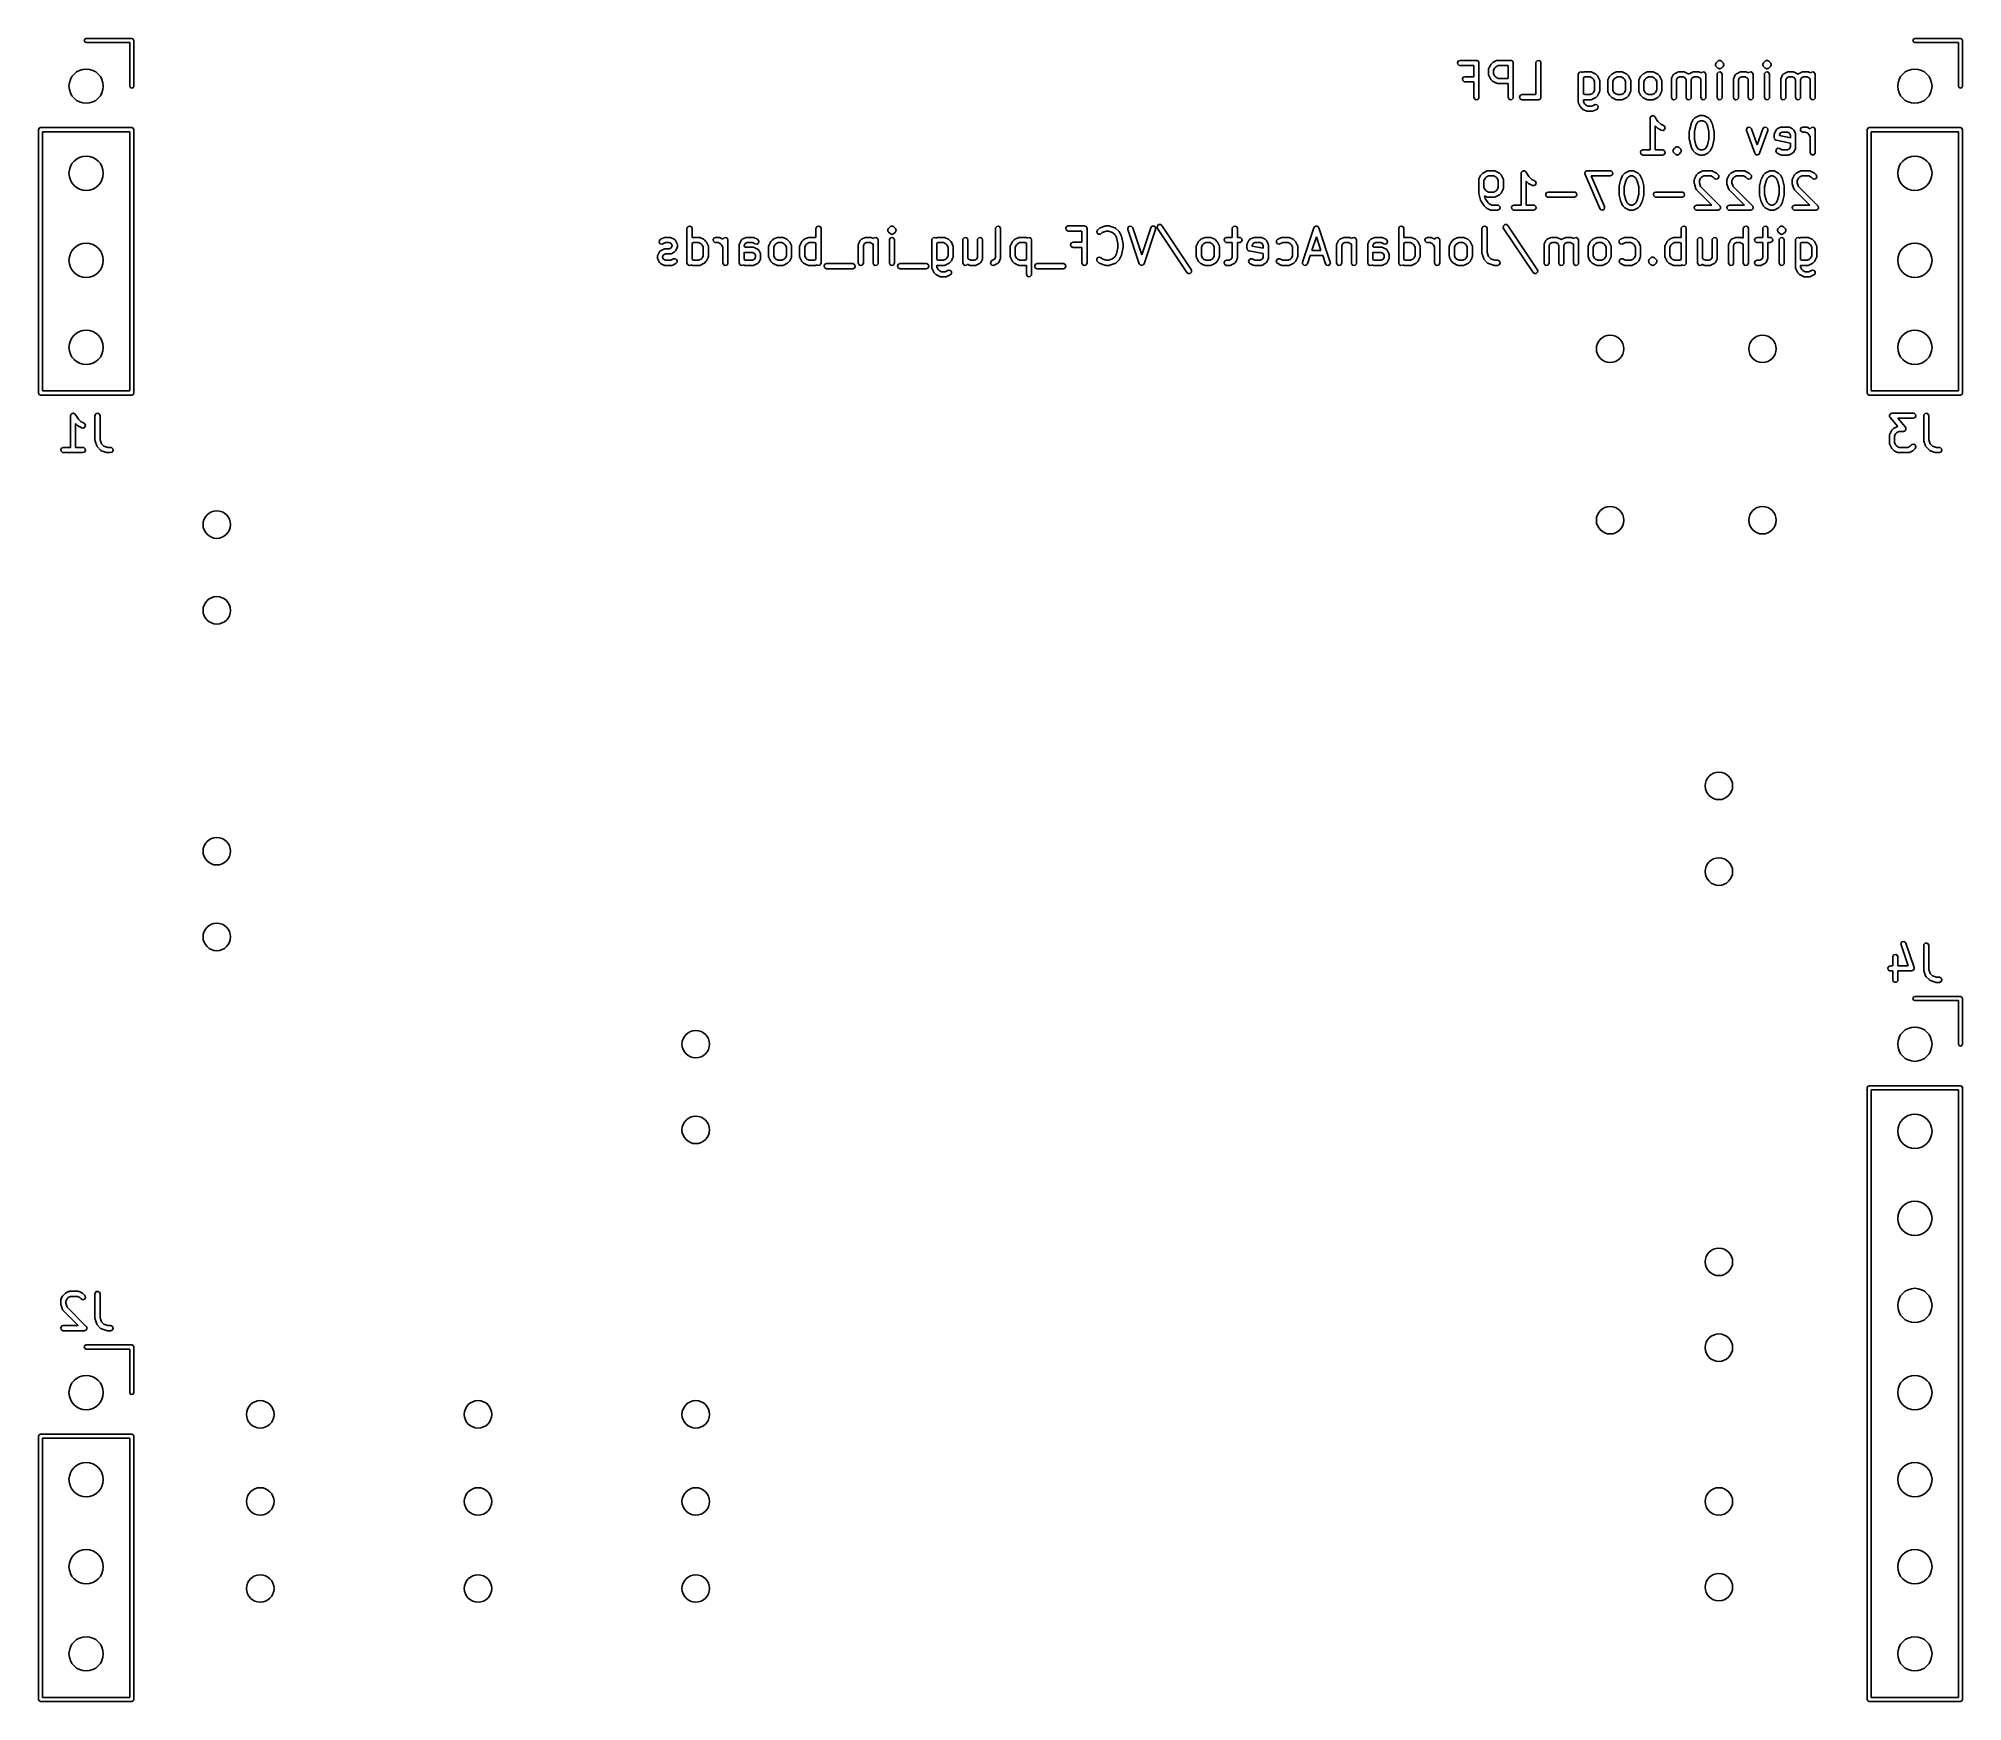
# Model space of a CAD drawing. Extents: x 121.2 to 177.3, y -123.3 to -74.8.
import ezdxf

# ---------------------------------------------------------------- set-up
doc = ezdxf.new("R2010")
doc.units = 0
doc.layers.add('BLACK', color=7, linetype='CONTINUOUS')

msp = doc.modelspace()

# ---------------------------------------------------------------- linework, layer by layer
at = {"layer": 'BLACK', "linetype": 'CONTINUOUS'}
for p, q in [((122.495, -74.87), (122.513, -74.8276)), ((122.513, -74.9124), (122.495, -74.87)), ((122.513, -74.8276), (122.555, -74.81)), ((122.555, -74.93), (122.513, -74.9124)), ((122.555, -74.81), (123.885, -74.81)), ((123.825, -74.93), (122.555, -74.93)), ((123.825, -76.2), (123.825, -74.93)), ((123.885, -74.81), (123.927, -74.8276)), ((123.927, -74.8276), (123.945, -74.87)), ((123.945, -74.87), (123.945, -76.2)), ((175.835, -74.87), (175.853, -74.8276)), ((175.853, -74.9124), (175.835, -74.87)), ((175.853, -74.8276), (175.895, -74.81)), ((175.895, -74.93), (175.853, -74.9124)), ((175.895, -74.81), (177.225, -74.81)), ((177.165, -74.93), (175.895, -74.93)), ((177.165, -76.2), (177.165, -74.93)), ((177.225, -74.81), (177.267, -74.8276)), ((177.267, -74.8276), (177.285, -74.87)), ((177.285, -74.87), (177.285, -76.2)), ((162.555, -75.5104), (162.581, -75.4659)), ((162.564, -75.5609), (162.555, -75.5104)), ((162.604, -75.5939), (162.564, -75.5609)), ((162.581, -75.4659), (162.629, -75.4484)), ((162.629, -75.5984), (162.604, -75.5939)), ((162.629, -75.4484), (163.105, -75.4484)), ((163.03, -75.5984), (162.629, -75.5984)), ((163.03, -75.9246), (163.03, -75.5984)), ((163.105, -75.4484), (163.115, -75.4501)), ((163.115, -75.4501), (163.118, -75.4495)), ((163.118, -75.4495), (163.121, -75.4512)), ((163.121, -75.4512), (163.131, -75.4529)), ((163.131, -75.4529), (163.146, -75.4654)), ((163.146, -75.4654), (163.163, -75.4752)), ((163.163, -75.4752), (163.165, -75.4815)), ((163.165, -75.4815), (163.17, -75.4859)), ((163.17, -75.4859), (163.174, -75.5051)), ((163.174, -75.5051), (163.18, -75.5234)), ((163.18, -75.5234), (163.18, -76.5234)), ((163.459, -75.7139), (163.463, -75.6882)), ((163.459, -75.8567), (163.459, -75.7139)), ((163.463, -75.6882), (163.466, -75.6848)), ((163.466, -75.6848), (163.467, -75.6803)), ((163.467, -75.6803), (163.514, -75.5851)), ((163.514, -75.5851), (163.528, -75.5671)), ((163.528, -75.5671), (163.529, -75.5656)), ((163.529, -75.5656), (163.576, -75.518)), ((163.576, -75.518), (163.595, -75.5051)), ((163.595, -75.5051), (163.596, -75.5039)), ((163.596, -75.5039), (163.691, -75.4563)), ((163.643, -75.663), (163.609, -75.7316)), ((163.609, -75.7316), (163.609, -75.839)), ((163.674, -75.6326), (163.643, -75.663)), ((163.742, -75.5984), (163.674, -75.6326)), ((163.691, -75.4563), (163.716, -75.4489)), ((163.716, -75.4489), (163.72, -75.4499)), ((163.72, -75.4499), (163.724, -75.4484)), ((163.724, -75.4484), (164.105, -75.4484)), ((164.03, -75.5984), (163.742, -75.5984)), ((164.03, -75.9722), (164.03, -75.5984)), ((164.105, -75.4484), (164.115, -75.4501)), ((164.115, -75.4501), (164.118, -75.4495)), ((164.118, -75.4495), (164.121, -75.4512)), ((164.121, -75.4512), (164.131, -75.4529)), ((164.131, -75.4529), (164.146, -75.4654)), ((164.146, -75.4654), (164.163, -75.4752)), ((164.163, -75.4752), (164.165, -75.4815)), ((164.165, -75.4815), (164.17, -75.4859)), ((164.17, -75.4859), (164.174, -75.5051)), ((164.174, -75.5051), (164.18, -75.5234)), ((164.18, -75.5234), (164.18, -76.5234)), ((164.84, -75.5234), (164.844, -75.4977)), ((164.84, -76.4484), (164.84, -75.5234)), ((164.844, -75.4977), (164.877, -75.4584)), ((164.877, -75.4584), (164.928, -75.4495)), ((164.928, -75.4495), (164.972, -75.4752)), ((164.972, -75.4752), (164.99, -75.5234)), ((164.99, -75.5234), (164.99, -76.5234)), ((170.078, -75.5645), (170.081, -75.5583)), ((170.083, -75.5833), (170.078, -75.5645)), ((170.081, -75.5516), (170.092, -75.5356)), ((170.081, -75.5583), (170.081, -75.5516)), ((170.085, -75.6027), (170.083, -75.5833)), ((170.091, -75.6108), (170.085, -75.6027)), ((170.092, -75.614), (170.091, -75.6108)), ((170.092, -75.5356), (170.1, -75.518)), ((170.094, -75.6159), (170.092, -75.614)), ((170.1, -75.624), (170.094, -75.6159)), ((170.1, -75.518), (170.148, -75.4703)), ((170.148, -75.6717), (170.1, -75.624)), ((170.148, -75.4703), (170.156, -75.4647)), ((170.165, -75.6799), (170.148, -75.6717)), ((170.156, -75.4647), (170.158, -75.4619)), ((170.158, -75.4619), (170.161, -75.4611)), ((170.161, -75.461), (170.163, -75.4584)), ((170.161, -75.4611), (170.161, -75.461)), ((170.163, -75.4584), (170.165, -75.4581)), ((170.165, -75.4581), (170.169, -75.4554)), ((170.181, -75.6911), (170.165, -75.6799)), ((170.169, -75.4554), (170.188, -75.4537)), ((170.185, -75.6908), (170.181, -75.6911)), ((170.188, -75.6925), (170.185, -75.6908)), ((170.188, -75.4537), (170.207, -75.4487)), ((170.191, -75.6919), (170.188, -75.6925)), ((170.194, -75.6933), (170.191, -75.6919)), ((170.213, -75.6883), (170.194, -75.6933)), ((170.207, -75.4487), (170.21, -75.4501)), ((170.21, -75.4501), (170.214, -75.4495)), ((170.232, -75.6866), (170.213, -75.6883)), ((170.214, -75.4495), (170.217, -75.4512)), ((170.217, -75.4512), (170.22, -75.4509)), ((170.22, -75.4509), (170.236, -75.4621)), ((170.236, -75.6839), (170.232, -75.6866)), ((170.236, -75.4621), (170.254, -75.4703)), ((170.238, -75.6836), (170.236, -75.6839)), ((170.24, -75.681), (170.238, -75.6836)), ((170.244, -75.6801), (170.24, -75.6809)), ((170.24, -75.6809), (170.24, -75.681)), ((170.246, -75.6773), (170.244, -75.6801)), ((170.254, -75.6717), (170.246, -75.6773)), ((170.254, -75.4703), (170.301, -75.518)), ((170.301, -75.624), (170.254, -75.6717)), ((170.301, -75.518), (170.307, -75.5261)), ((170.31, -75.6064), (170.301, -75.624)), ((170.307, -75.5261), (170.31, -75.528)), ((170.31, -75.528), (170.311, -75.5312)), ((170.321, -75.5904), (170.31, -75.6064)), ((170.311, -75.5312), (170.316, -75.5393)), ((170.316, -75.5393), (170.318, -75.5587)), ((170.318, -75.5587), (170.323, -75.5775)), ((170.323, -75.5775), (170.32, -75.5837)), ((170.32, -75.5837), (170.321, -75.5904)), ((171.459, -75.5645), (171.462, -75.5583)), ((171.464, -75.5833), (171.459, -75.5645)), ((171.462, -75.5516), (171.473, -75.5356)), ((171.462, -75.5583), (171.462, -75.5516)), ((171.466, -75.6027), (171.464, -75.5833)), ((171.472, -75.6108), (171.466, -75.6027)), ((171.473, -75.614), (171.472, -75.6108)), ((171.473, -75.5356), (171.481, -75.518)), ((171.475, -75.6159), (171.473, -75.614)), ((171.481, -75.624), (171.475, -75.6159)), ((171.481, -75.518), (171.529, -75.4703)), ((171.529, -75.6717), (171.481, -75.624)), ((171.529, -75.4703), (171.537, -75.4647)), ((171.546, -75.6799), (171.529, -75.6717)), ((171.537, -75.4647), (171.539, -75.4619)), ((171.539, -75.4619), (171.542, -75.4611)), ((171.542, -75.461), (171.544, -75.4584)), ((171.542, -75.4611), (171.542, -75.461)), ((171.544, -75.4584), (171.546, -75.4581)), ((171.546, -75.4581), (171.55, -75.4554)), ((171.562, -75.6911), (171.546, -75.6799)), ((171.55, -75.4554), (171.569, -75.4537)), ((171.566, -75.6908), (171.562, -75.6911)), ((171.569, -75.6925), (171.566, -75.6908)), ((171.569, -75.4537), (171.588, -75.4487)), ((171.572, -75.6919), (171.569, -75.6925)), ((171.575, -75.6933), (171.572, -75.6919)), ((171.594, -75.6883), (171.575, -75.6933)), ((171.588, -75.4487), (171.591, -75.4501)), ((171.591, -75.4501), (171.595, -75.4495)), ((171.613, -75.6866), (171.594, -75.6883)), ((171.595, -75.4495), (171.598, -75.4512)), ((171.598, -75.4512), (171.601, -75.4509)), ((171.601, -75.4509), (171.617, -75.4621)), ((171.617, -75.6839), (171.613, -75.6866)), ((171.617, -75.4621), (171.635, -75.4703)), ((171.619, -75.6836), (171.617, -75.6839)), ((171.621, -75.681), (171.619, -75.6836)), ((171.625, -75.6801), (171.621, -75.6809)), ((171.621, -75.6809), (171.621, -75.681)), ((171.627, -75.6773), (171.625, -75.6801)), ((171.635, -75.6717), (171.627, -75.6773)), ((171.635, -75.4703), (171.682, -75.518)), ((171.682, -75.624), (171.635, -75.6717)), ((171.682, -75.518), (171.688, -75.5261)), ((171.69, -75.6064), (171.682, -75.624)), ((171.688, -75.5261), (171.691, -75.528)), ((171.702, -75.5904), (171.69, -75.6064)), ((171.691, -75.528), (171.691, -75.5312)), ((171.691, -75.5312), (171.697, -75.5393)), ((171.697, -75.5393), (171.699, -75.5587)), ((171.699, -75.5587), (171.704, -75.5775)), ((171.704, -75.5775), (171.701, -75.5837)), ((171.701, -75.5837), (171.702, -75.5904)), ((123.843, -76.2424), (123.825, -76.2)), ((123.885, -76.26), (123.843, -76.2424)), ((123.927, -76.2424), (123.885, -76.26)), ((123.945, -76.2), (123.927, -76.2424)), ((162.698, -75.9865), (162.724, -75.9421)), ((162.707, -76.0371), (162.698, -75.9865)), ((162.746, -76.07), (162.707, -76.0371)), ((162.724, -75.9421), (162.772, -75.9246)), ((162.772, -76.0746), (162.746, -76.07)), ((162.772, -75.9246), (163.03, -75.9246)), ((163.03, -76.0746), (162.772, -76.0746)), ((163.03, -76.5234), (163.03, -76.0746)), ((163.46, -75.8609), (163.459, -75.8567)), ((163.459, -75.8653), (163.46, -75.8609)), ((163.467, -75.8903), (163.459, -75.8653)), ((163.514, -75.9855), (163.467, -75.8903)), ((163.516, -75.9866), (163.514, -75.9855)), ((163.529, -76.005), (163.516, -75.9866)), ((163.576, -76.0526), (163.529, -76.005)), ((163.578, -76.0533), (163.576, -76.0526)), ((163.596, -76.0667), (163.578, -76.0533)), ((163.691, -76.1143), (163.596, -76.0667)), ((163.609, -75.839), (163.643, -75.9075)), ((163.643, -75.9075), (163.674, -75.9379)), ((163.674, -75.9379), (163.742, -75.9722)), ((163.695, -76.1148), (163.691, -76.1143)), ((163.699, -76.1177), (163.695, -76.1148)), ((163.724, -76.1222), (163.699, -76.1177)), ((164.03, -76.1222), (163.724, -76.1222)), ((163.742, -75.9722), (164.03, -75.9722)), ((164.03, -76.5234), (164.03, -76.1222)), ((166.078, -75.8567), (166.083, -75.8311)), ((166.078, -76.6662), (166.078, -75.8567)), ((166.083, -75.8311), (166.115, -75.7918)), ((166.115, -75.7918), (166.166, -75.7829)), ((166.166, -75.7829), (166.195, -75.7995)), ((166.195, -75.7995), (166.215, -75.7896)), ((166.215, -75.7896), (166.24, -75.7822)), ((166.266, -75.9317), (166.228, -75.9507)), ((166.228, -75.9507), (166.228, -76.4294)), ((166.24, -75.7822), (166.244, -75.7832)), ((166.244, -75.7832), (166.248, -75.7817)), ((166.248, -75.7817), (166.439, -75.7817)), ((166.421, -75.9317), (166.266, -75.9317)), ((166.49, -75.966), (166.421, -75.9317)), ((166.439, -75.7817), (166.464, -75.7862)), ((166.464, -75.7862), (166.468, -75.7891)), ((166.468, -75.7891), (166.472, -75.7896)), ((166.472, -75.7896), (166.567, -75.8373)), ((166.52, -75.9964), (166.49, -75.966)), ((166.554, -76.0649), (166.52, -75.9964)), ((166.52, -76.3837), (166.554, -76.3152)), ((166.554, -76.3152), (166.554, -76.0649)), ((166.567, -75.8373), (166.586, -75.8506)), ((166.586, -75.8506), (166.587, -75.8513)), ((166.587, -75.8513), (166.635, -75.8989)), ((166.635, -75.8989), (166.647, -75.9173)), ((166.647, -75.9173), (166.649, -75.9184)), ((166.649, -75.9184), (166.696, -76.0136)), ((166.696, -76.0136), (166.704, -76.0386)), ((166.704, -76.0386), (166.703, -76.043)), ((166.703, -76.043), (166.704, -76.0472)), ((166.704, -76.0472), (166.704, -76.3329)), ((166.935, -76.0472), (166.94, -76.0215)), ((166.935, -76.3329), (166.935, -76.0472)), ((166.94, -76.0215), (166.943, -76.0181)), ((166.943, -76.0136), (166.991, -75.9184)), ((166.943, -76.0181), (166.943, -76.0136)), ((166.991, -75.9184), (167.004, -75.9004)), ((167.004, -75.9004), (167.005, -75.8989)), ((167.005, -75.8989), (167.052, -75.8513)), ((167.052, -75.8513), (167.071, -75.8384)), ((167.071, -75.8384), (167.072, -75.8373)), ((167.072, -75.8373), (167.167, -75.7896)), ((167.119, -75.9964), (167.085, -76.0649)), ((167.085, -76.0649), (167.085, -76.3152)), ((167.085, -76.3152), (167.119, -76.3837)), ((167.15, -75.966), (167.119, -75.9964)), ((167.218, -75.9317), (167.15, -75.966)), ((167.167, -75.7896), (167.192, -75.7822)), ((167.192, -75.7822), (167.196, -75.7832)), ((167.196, -75.7832), (167.201, -75.7817)), ((167.201, -75.7817), (167.343, -75.7817)), ((167.326, -75.9317), (167.218, -75.9317)), ((167.394, -75.966), (167.326, -75.9317)), ((167.343, -75.7817), (167.369, -75.7862)), ((167.369, -75.7862), (167.373, -75.7891)), ((167.373, -75.7891), (167.377, -75.7896)), ((167.377, -75.7896), (167.472, -75.8373)), ((167.425, -75.9964), (167.394, -75.966)), ((167.459, -76.0649), (167.425, -75.9964)), ((167.425, -76.3837), (167.459, -76.3152)), ((167.459, -76.3152), (167.459, -76.0649)), ((167.472, -75.8373), (167.49, -75.8506)), ((167.49, -75.8506), (167.492, -75.8513)), ((167.492, -75.8513), (167.539, -75.8989)), ((167.539, -75.8989), (167.552, -75.9173)), ((167.552, -75.9173), (167.553, -75.9184)), ((167.553, -75.9184), (167.601, -76.0136)), ((167.601, -76.0136), (167.608, -76.0386)), ((167.608, -76.0386), (167.607, -76.043)), ((167.607, -76.043), (167.609, -76.0472)), ((167.609, -76.0472), (167.609, -76.3329)), ((167.84, -76.0472), (167.844, -76.0215)), ((167.84, -76.3329), (167.84, -76.0472)), ((167.844, -76.0215), (167.847, -76.0181)), ((167.847, -76.0181), (167.848, -76.0136)), ((167.848, -76.0136), (167.895, -75.9184)), ((167.895, -75.9184), (167.909, -75.9004)), ((167.909, -75.8989), (167.957, -75.8513)), ((167.909, -75.9004), (167.909, -75.8989)), ((167.957, -75.8513), (167.975, -75.8384)), ((167.975, -75.8384), (167.977, -75.8373)), ((167.977, -75.8373), (168.072, -75.7896)), ((168.024, -75.9964), (167.99, -76.0649)), ((167.99, -76.0649), (167.99, -76.3152)), ((167.99, -76.3152), (168.024, -76.3837)), ((168.055, -75.966), (168.024, -75.9964)), ((168.123, -75.9317), (168.055, -75.966)), ((168.072, -75.7896), (168.097, -75.7822)), ((168.097, -75.7822), (168.101, -75.7832)), ((168.101, -75.7832), (168.105, -75.7817)), ((168.105, -75.7817), (168.248, -75.7817)), ((168.231, -75.9317), (168.123, -75.9317)), ((168.299, -75.966), (168.231, -75.9317)), ((168.248, -75.7817), (168.274, -75.7862)), ((168.274, -75.7862), (168.277, -75.7891)), ((168.277, -75.7891), (168.282, -75.7896)), ((168.282, -75.7896), (168.377, -75.8373)), ((168.329, -75.9964), (168.299, -75.966)), ((168.364, -76.0649), (168.329, -75.9964)), ((168.329, -76.3837), (168.364, -76.3152)), ((168.364, -76.3152), (168.364, -76.0649)), ((168.377, -75.8373), (168.395, -75.8506)), ((168.395, -75.8506), (168.397, -75.8513)), ((168.397, -75.8513), (168.444, -75.8989)), ((168.444, -75.8989), (168.457, -75.9173)), ((168.457, -75.9173), (168.458, -75.9184)), ((168.458, -75.9184), (168.506, -76.0136)), ((168.506, -76.0136), (168.513, -76.0386)), ((168.513, -76.0386), (168.512, -76.043)), ((168.512, -76.043), (168.514, -76.0472)), ((168.514, -76.0472), (168.514, -76.3329)), ((168.792, -75.9996), (168.797, -75.9739)), ((168.792, -76.5234), (168.792, -75.9996)), ((168.797, -75.9739), (168.8, -75.9705)), ((168.8, -75.966), (168.848, -75.8708)), ((168.8, -75.9705), (168.8, -75.966)), ((168.848, -75.8708), (168.863, -75.8499)), ((168.863, -75.8499), (168.874, -75.8454)), ((168.874, -75.8454), (168.881, -75.8373)), ((168.881, -75.8373), (168.977, -75.7896)), ((168.971, -75.9602), (168.942, -76.0173)), ((168.942, -76.0173), (168.942, -76.5234)), ((169.028, -75.9317), (168.971, -75.9602)), ((168.977, -75.7896), (169.002, -75.7822)), ((169.002, -75.7822), (169.006, -75.7832)), ((169.006, -75.7832), (169.01, -75.7817)), ((169.01, -75.7817), (169.153, -75.7817)), ((169.135, -75.9317), (169.028, -75.9317)), ((169.192, -75.9602), (169.135, -75.9317)), ((169.153, -75.7817), (169.179, -75.7862)), ((169.179, -75.7862), (169.182, -75.7891)), ((169.182, -75.7891), (169.187, -75.7896)), ((169.187, -75.7896), (169.282, -75.8373)), ((169.221, -76.0173), (169.192, -75.9602)), ((169.221, -76.5234), (169.221, -76.0173)), ((169.282, -75.8373), (169.296, -75.848)), ((169.296, -75.848), (169.302, -75.8454)), ((169.302, -75.8454), (169.31, -75.8373)), ((169.31, -75.8373), (169.405, -75.7896)), ((169.399, -75.9602), (169.371, -76.0173)), ((169.371, -76.0173), (169.371, -76.5234)), ((169.456, -75.9317), (169.399, -75.9602)), ((169.405, -75.7896), (169.43, -75.7822)), ((169.43, -75.7822), (169.434, -75.7832)), ((169.434, -75.7832), (169.439, -75.7817)), ((169.439, -75.7817), (169.582, -75.7817)), ((169.564, -75.9317), (169.456, -75.9317)), ((169.632, -75.966), (169.564, -75.9317)), ((169.582, -75.7817), (169.607, -75.7862)), ((169.607, -75.7862), (169.611, -75.7891)), ((169.611, -75.7891), (169.615, -75.7896)), ((169.615, -75.7896), (169.667, -75.8156)), ((169.649, -75.983), (169.632, -75.966)), ((169.649, -76.5234), (169.649, -75.983)), ((169.667, -75.8156), (169.687, -75.7918)), ((169.687, -75.7918), (169.737, -75.7829)), ((169.737, -75.7829), (169.782, -75.8085)), ((169.782, -75.8085), (169.799, -75.8567)), ((169.799, -75.8567), (169.799, -76.5234)), ((170.126, -75.8567), (170.13, -75.8311)), ((170.126, -76.5234), (170.126, -75.8567)), ((170.13, -75.8311), (170.163, -75.7918)), ((170.163, -75.7918), (170.214, -75.7829)), ((170.214, -75.7829), (170.258, -75.8085)), ((170.258, -75.8085), (170.276, -75.8567)), ((170.276, -75.8567), (170.276, -76.5234)), ((170.602, -75.9996), (170.606, -75.9739)), ((170.602, -76.5234), (170.602, -75.9996)), ((170.606, -75.9739), (170.609, -75.9705)), ((170.609, -75.9705), (170.61, -75.966)), ((170.61, -75.966), (170.657, -75.8708)), ((170.657, -75.8708), (170.673, -75.8499)), ((170.673, -75.8499), (170.683, -75.8454)), ((170.683, -75.8454), (170.691, -75.8373)), ((170.691, -75.8373), (170.786, -75.7896)), ((170.78, -75.9602), (170.752, -76.0173)), ((170.752, -76.0173), (170.752, -76.5234)), ((170.837, -75.9317), (170.78, -75.9602)), ((170.786, -75.7896), (170.811, -75.7822)), ((170.811, -75.7822), (170.815, -75.7832)), ((170.815, -75.7832), (170.82, -75.7817)), ((170.82, -75.7817), (170.963, -75.7817)), ((170.945, -75.9317), (170.837, -75.9317)), ((171.013, -75.966), (170.945, -75.9317)), ((170.963, -75.7817), (170.988, -75.7862)), ((170.988, -75.7862), (170.992, -75.7891)), ((170.992, -75.7891), (170.996, -75.7896)), ((170.996, -75.7896), (171.048, -75.8156)), ((171.03, -75.983), (171.013, -75.966)), ((171.03, -76.5234), (171.03, -75.983)), ((171.048, -75.8156), (171.068, -75.7918)), ((171.068, -75.7918), (171.118, -75.7829)), ((171.118, -75.7829), (171.163, -75.8085)), ((171.163, -75.8085), (171.18, -75.8567)), ((171.18, -75.8567), (171.18, -76.5234)), ((171.507, -75.8567), (171.511, -75.8311)), ((171.507, -76.5234), (171.507, -75.8567)), ((171.511, -75.8311), (171.544, -75.7918)), ((171.544, -75.7918), (171.595, -75.7829)), ((171.595, -75.7829), (171.639, -75.8085)), ((171.639, -75.8085), (171.657, -75.8567)), ((171.657, -75.8567), (171.657, -76.5234)), ((171.983, -75.9996), (171.987, -75.9739)), ((171.983, -76.5234), (171.983, -75.9996)), ((171.987, -75.9739), (171.99, -75.9705)), ((171.99, -75.9705), (171.991, -75.966)), ((171.991, -75.966), (172.038, -75.8708)), ((172.038, -75.8708), (172.054, -75.8499)), ((172.054, -75.8499), (172.064, -75.8454)), ((172.064, -75.8454), (172.072, -75.8373)), ((172.072, -75.8373), (172.167, -75.7896)), ((172.161, -75.9602), (172.133, -76.0173)), ((172.133, -76.0173), (172.133, -76.5234)), ((172.218, -75.9317), (172.161, -75.9602)), ((172.167, -75.7896), (172.192, -75.7822)), ((172.192, -75.7822), (172.196, -75.7832)), ((172.196, -75.7832), (172.201, -75.7817)), ((172.201, -75.7817), (172.343, -75.7817)), ((172.326, -75.9317), (172.218, -75.9317)), ((172.383, -75.9602), (172.326, -75.9317)), ((172.343, -75.7817), (172.369, -75.7862)), ((172.369, -75.7862), (172.373, -75.7891)), ((172.373, -75.7891), (172.377, -75.7896)), ((172.377, -75.7896), (172.472, -75.8373)), ((172.411, -76.0173), (172.383, -75.9602)), ((172.411, -76.5234), (172.411, -76.0173)), ((172.472, -75.8373), (172.487, -75.848)), ((172.487, -75.848), (172.493, -75.8454)), ((172.493, -75.8454), (172.5, -75.8373)), ((172.5, -75.8373), (172.596, -75.7896)), ((172.59, -75.9602), (172.561, -76.0173)), ((172.561, -76.0173), (172.561, -76.5234)), ((172.647, -75.9317), (172.59, -75.9602)), ((172.596, -75.7896), (172.621, -75.7822)), ((172.621, -75.7822), (172.625, -75.7832)), ((172.625, -75.7832), (172.629, -75.7817)), ((172.629, -75.7817), (172.772, -75.7817)), ((172.754, -75.9317), (172.647, -75.9317)), ((172.823, -75.966), (172.754, -75.9317)), ((172.772, -75.7817), (172.798, -75.7862)), ((172.798, -75.7862), (172.801, -75.7891)), ((172.801, -75.7891), (172.806, -75.7896)), ((172.806, -75.7896), (172.857, -75.8156)), ((172.84, -75.983), (172.823, -75.966)), ((172.84, -76.5234), (172.84, -75.983)), ((172.857, -75.8156), (172.877, -75.7918)), ((172.877, -75.7918), (172.928, -75.7829)), ((172.928, -75.7829), (172.972, -75.8085)), ((172.972, -75.8085), (172.99, -75.8567)), ((172.99, -75.8567), (172.99, -76.5234)), ((177.183, -76.2424), (177.165, -76.2)), ((177.225, -76.26), (177.183, -76.2424)), ((177.267, -76.2424), (177.225, -76.26)), ((177.285, -76.2), (177.267, -76.2424)), ((163.048, -76.5716), (163.03, -76.5234)), ((163.092, -76.5972), (163.048, -76.5716)), ((163.143, -76.5883), (163.092, -76.5972)), ((163.176, -76.549), (163.143, -76.5883)), ((163.18, -76.5234), (163.176, -76.549)), ((164.048, -76.5716), (164.03, -76.5234)), ((164.092, -76.5972), (164.048, -76.5716)), ((164.143, -76.5883), (164.092, -76.5972)), ((164.176, -76.549), (164.143, -76.5883)), ((164.18, -76.5234), (164.176, -76.549)), ((164.365, -76.5104), (164.391, -76.4659)), ((164.374, -76.5609), (164.365, -76.5104)), ((164.413, -76.5939), (164.374, -76.5609)), ((164.391, -76.4659), (164.439, -76.4484)), ((164.439, -76.5984), (164.413, -76.5939)), ((164.439, -76.4484), (164.84, -76.4484)), ((164.915, -76.5984), (164.439, -76.5984)), ((164.933, -76.5917), (164.915, -76.5984)), ((164.952, -76.5883), (164.933, -76.5917)), ((164.957, -76.5831), (164.952, -76.5883)), ((164.963, -76.5808), (164.957, -76.5831)), ((164.973, -76.564), (164.963, -76.5808)), ((164.985, -76.549), (164.973, -76.564)), ((164.987, -76.5393), (164.985, -76.549)), ((164.989, -76.5364), (164.987, -76.5393)), ((164.99, -76.5234), (164.988, -76.5331)), ((164.988, -76.5331), (164.989, -76.5364)), ((166.08, -76.6705), (166.078, -76.6662)), ((166.078, -76.6748), (166.08, -76.6705)), ((166.086, -76.6998), (166.078, -76.6748)), ((166.134, -76.795), (166.086, -76.6998)), ((166.135, -76.7961), (166.134, -76.795)), ((166.148, -76.8145), (166.135, -76.7961)), ((166.195, -76.8621), (166.148, -76.8145)), ((166.197, -76.8628), (166.195, -76.8621)), ((166.215, -76.8762), (166.197, -76.8628)), ((166.31, -76.9238), (166.215, -76.8762)), ((166.228, -76.4294), (166.266, -76.4484)), ((166.248, -76.5984), (166.228, -76.5948)), ((166.228, -76.5948), (166.228, -76.6485)), ((166.228, -76.6485), (166.262, -76.717)), ((166.439, -76.5984), (166.248, -76.5984)), ((166.262, -76.717), (166.293, -76.7475)), ((166.266, -76.4484), (166.421, -76.4484)), ((166.293, -76.7475), (166.361, -76.7817)), ((166.361, -76.7817), (166.469, -76.7817)), ((166.421, -76.4484), (166.49, -76.4141)), ((166.443, -76.5968), (166.439, -76.5984)), ((166.447, -76.5979), (166.443, -76.5968)), ((166.472, -76.5905), (166.447, -76.5979)), ((166.469, -76.7817), (166.548, -76.742)), ((166.567, -76.5428), (166.472, -76.5905)), ((166.49, -76.4141), (166.52, -76.3837)), ((166.615, -76.8762), (166.52, -76.9238)), ((166.548, -76.742), (166.573, -76.7346)), ((166.569, -76.5417), (166.567, -76.5428)), ((166.587, -76.5288), (166.569, -76.5417)), ((166.573, -76.7346), (166.623, -76.7465)), ((166.635, -76.4812), (166.587, -76.5288)), ((166.65, -76.8389), (166.615, -76.8762)), ((166.623, -76.7465), (166.653, -76.7877)), ((166.649, -76.4617), (166.635, -76.4797)), ((166.635, -76.4797), (166.635, -76.4812)), ((166.696, -76.3664), (166.649, -76.4617)), ((166.653, -76.7877), (166.65, -76.8389)), ((166.697, -76.362), (166.696, -76.3664)), ((166.7, -76.3586), (166.697, -76.362)), ((166.704, -76.3329), (166.7, -76.3586)), ((166.937, -76.3371), (166.935, -76.3329)), ((166.936, -76.3415), (166.937, -76.3371)), ((166.943, -76.3664), (166.936, -76.3415)), ((166.991, -76.4617), (166.943, -76.3664)), ((166.992, -76.4628), (166.991, -76.4617)), ((167.005, -76.4812), (166.992, -76.4628)), ((167.052, -76.5288), (167.005, -76.4812)), ((167.054, -76.5295), (167.052, -76.5288)), ((167.072, -76.5428), (167.054, -76.5295)), ((167.167, -76.5905), (167.072, -76.5428)), ((167.119, -76.3837), (167.15, -76.4141)), ((167.15, -76.4141), (167.218, -76.4484)), ((167.172, -76.591), (167.167, -76.5905)), ((167.175, -76.5939), (167.172, -76.591)), ((167.201, -76.5984), (167.175, -76.5939)), ((167.343, -76.5984), (167.201, -76.5984)), ((167.218, -76.4484), (167.326, -76.4484)), ((167.326, -76.4484), (167.394, -76.4141)), ((167.348, -76.5968), (167.343, -76.5984)), ((167.352, -76.5979), (167.348, -76.5968)), ((167.377, -76.5905), (167.352, -76.5979)), ((167.472, -76.5428), (167.377, -76.5905)), ((167.394, -76.4141), (167.425, -76.3837)), ((167.473, -76.5417), (167.472, -76.5428)), ((167.492, -76.5288), (167.473, -76.5417)), ((167.539, -76.4812), (167.492, -76.5288)), ((167.54, -76.4797), (167.539, -76.4812)), ((167.553, -76.4617), (167.54, -76.4797)), ((167.601, -76.3664), (167.553, -76.4617)), ((167.602, -76.362), (167.601, -76.3664)), ((167.604, -76.3586), (167.602, -76.362)), ((167.609, -76.3329), (167.604, -76.3586)), ((167.841, -76.3371), (167.84, -76.3329)), ((167.84, -76.3415), (167.841, -76.3371)), ((167.848, -76.3664), (167.84, -76.3415)), ((167.895, -76.4617), (167.848, -76.3664)), ((167.897, -76.4628), (167.895, -76.4617)), ((167.909, -76.4812), (167.897, -76.4628)), ((167.957, -76.5288), (167.909, -76.4812)), ((167.959, -76.5295), (167.957, -76.5288)), ((167.977, -76.5428), (167.959, -76.5295)), ((168.072, -76.5905), (167.977, -76.5428)), ((168.024, -76.3837), (168.055, -76.4141)), ((168.055, -76.4141), (168.123, -76.4484)), ((168.076, -76.591), (168.072, -76.5905)), ((168.08, -76.5939), (168.076, -76.591)), ((168.105, -76.5984), (168.08, -76.5939)), ((168.248, -76.5984), (168.105, -76.5984)), ((168.123, -76.4484), (168.231, -76.4484)), ((168.231, -76.4484), (168.299, -76.4141)), ((168.252, -76.5968), (168.248, -76.5984)), ((168.257, -76.5979), (168.252, -76.5968)), ((168.282, -76.5905), (168.257, -76.5979)), ((168.377, -76.5428), (168.282, -76.5905)), ((168.299, -76.4141), (168.329, -76.3837)), ((168.378, -76.5417), (168.377, -76.5428)), ((168.397, -76.5288), (168.378, -76.5417)), ((168.444, -76.4812), (168.397, -76.5288)), ((168.445, -76.4797), (168.444, -76.4812)), ((168.458, -76.4617), (168.445, -76.4797)), ((168.506, -76.3664), (168.458, -76.4617)), ((168.509, -76.3586), (168.506, -76.362)), ((168.506, -76.362), (168.506, -76.3664)), ((168.514, -76.3329), (168.509, -76.3586)), ((168.81, -76.5716), (168.792, -76.5234)), ((168.854, -76.5972), (168.81, -76.5716)), ((168.905, -76.5883), (168.854, -76.5972)), ((168.938, -76.549), (168.905, -76.5883)), ((168.942, -76.5234), (168.938, -76.549)), ((169.238, -76.5716), (169.221, -76.5234)), ((169.283, -76.5972), (169.238, -76.5716)), ((169.333, -76.5883), (169.283, -76.5972)), ((169.366, -76.549), (169.333, -76.5883)), ((169.371, -76.5234), (169.366, -76.549)), ((169.667, -76.5716), (169.649, -76.5234)), ((169.711, -76.5972), (169.667, -76.5716)), ((169.762, -76.5883), (169.711, -76.5972)), ((169.795, -76.549), (169.762, -76.5883)), ((169.799, -76.5234), (169.795, -76.549)), ((170.143, -76.5716), (170.126, -76.5234)), ((170.188, -76.5972), (170.143, -76.5716)), ((170.238, -76.5883), (170.188, -76.5972)), ((170.271, -76.549), (170.238, -76.5883)), ((170.276, -76.5234), (170.271, -76.549)), ((170.619, -76.5716), (170.602, -76.5234)), ((170.664, -76.5972), (170.619, -76.5716)), ((170.714, -76.5883), (170.664, -76.5972)), ((170.747, -76.549), (170.714, -76.5883)), ((170.752, -76.5234), (170.747, -76.549)), ((171.048, -76.5716), (171.03, -76.5234)), ((171.092, -76.5972), (171.048, -76.5716)), ((171.143, -76.5883), (171.092, -76.5972)), ((171.176, -76.549), (171.143, -76.5883)), ((171.18, -76.5234), (171.176, -76.549)), ((171.524, -76.5716), (171.507, -76.5234)), ((171.569, -76.5972), (171.524, -76.5716)), ((171.619, -76.5883), (171.569, -76.5972)), ((171.652, -76.549), (171.619, -76.5883)), ((171.657, -76.5234), (171.652, -76.549)), ((172, -76.5716), (171.983, -76.5234)), ((172.045, -76.5972), (172, -76.5716)), ((172.095, -76.5883), (172.045, -76.5972)), ((172.128, -76.549), (172.095, -76.5883)), ((172.133, -76.5234), (172.128, -76.549)), ((172.429, -76.5716), (172.411, -76.5234)), ((172.473, -76.5972), (172.429, -76.5716)), ((172.524, -76.5883), (172.473, -76.5972)), ((172.557, -76.549), (172.524, -76.5883)), ((172.561, -76.5234), (172.557, -76.549)), ((172.857, -76.5716), (172.84, -76.5234)), ((172.902, -76.5972), (172.857, -76.5716)), ((172.952, -76.5883), (172.902, -76.5972)), ((172.985, -76.549), (172.952, -76.5883)), ((172.99, -76.5234), (172.985, -76.549)), ((121.165, -77.47), (121.183, -77.4276)), ((121.183, -77.4276), (121.225, -77.41)), ((121.225, -77.41), (123.885, -77.41)), ((123.885, -77.41), (123.927, -77.4276)), ((123.927, -77.4276), (123.945, -77.47)), ((166.314, -76.9243), (166.31, -76.9238)), ((166.318, -76.9272), (166.314, -76.9243)), ((166.343, -76.9317), (166.318, -76.9272)), ((166.486, -76.9317), (166.343, -76.9317)), ((166.491, -76.9302), (166.486, -76.9317)), ((166.495, -76.9312), (166.491, -76.9302)), ((166.52, -76.9238), (166.495, -76.9312)), ((168.173, -77.1334), (168.178, -77.1077)), ((168.173, -78.0584), (168.173, -77.1334)), ((168.178, -77.1077), (168.181, -77.1044)), ((168.181, -77.1001), (168.197, -77.0851)), ((168.181, -77.1044), (168.181, -77.1001)), ((168.197, -77.0851), (168.211, -77.0684)), ((168.211, -77.0684), (168.215, -77.0677)), ((168.215, -77.0677), (168.218, -77.0647)), ((168.218, -77.0647), (168.24, -77.0633)), ((168.24, -77.0633), (168.261, -77.0595)), ((168.261, -77.0595), (168.265, -77.0617)), ((168.265, -77.0617), (168.269, -77.0614)), ((168.269, -77.0614), (168.287, -77.0743)), ((168.287, -77.0743), (168.306, -77.0852)), ((168.306, -77.0852), (168.307, -77.0892)), ((168.307, -77.0892), (168.311, -77.0918)), ((168.311, -77.0918), (168.402, -77.2285)), ((168.386, -77.4245), (168.323, -77.3621)), ((168.323, -77.3621), (168.323, -78.0584)), ((168.387, -77.4252), (168.386, -77.4245)), ((168.405, -77.4386), (168.387, -77.4252)), ((168.402, -77.2285), (168.483, -77.3098)), ((168.5, -77.4862), (168.405, -77.4386)), ((168.483, -77.3098), (168.567, -77.352)), ((168.567, -77.352), (168.588, -77.3675)), ((168.588, -77.3675), (168.609, -77.4146)), ((168.609, -77.4146), (168.594, -77.4638)), ((169.318, -77.4961), (169.366, -77.3057)), ((169.366, -77.3057), (169.371, -77.2938)), ((169.371, -77.2938), (169.372, -77.2903)), ((169.372, -77.2903), (169.419, -77.1951)), ((169.419, -77.1951), (169.433, -77.1771)), ((169.433, -77.1756), (169.481, -77.128)), ((169.433, -77.1771), (169.433, -77.1756)), ((169.509, -77.35), (169.466, -77.5236)), ((169.481, -77.128), (169.499, -77.1151)), ((169.499, -77.1151), (169.5, -77.1139)), ((169.5, -77.1139), (169.596, -77.0663)), ((169.548, -77.273), (169.509, -77.35)), ((169.578, -77.2426), (169.548, -77.273)), ((169.647, -77.2084), (169.578, -77.2426)), ((169.596, -77.0663), (169.621, -77.0589)), ((169.621, -77.0589), (169.625, -77.0599)), ((169.625, -77.0599), (169.629, -77.0584)), ((169.629, -77.0584), (169.724, -77.0584)), ((169.707, -77.2084), (169.647, -77.2084)), ((169.775, -77.2426), (169.707, -77.2084)), ((169.724, -77.0584), (169.75, -77.0629)), ((169.75, -77.0629), (169.754, -77.0658)), ((169.754, -77.0658), (169.758, -77.0663)), ((169.758, -77.0663), (169.853, -77.1139)), ((169.806, -77.273), (169.775, -77.2426)), ((169.844, -77.35), (169.806, -77.273)), ((169.888, -77.5236), (169.844, -77.35)), ((169.853, -77.1139), (169.871, -77.1273)), ((169.871, -77.1273), (169.873, -77.128)), ((169.873, -77.128), (169.92, -77.1756)), ((169.92, -77.1756), (169.933, -77.194)), ((169.933, -77.194), (169.934, -77.1951)), ((169.934, -77.1951), (169.982, -77.2903)), ((169.982, -77.2903), (169.986, -77.3027)), ((169.986, -77.3027), (169.988, -77.3057)), ((169.988, -77.3057), (170.035, -77.4961)), ((170.983, -77.4663), (171.001, -77.4182)), ((171.001, -77.4182), (171.045, -77.3928)), ((171.045, -77.3928), (171.096, -77.402)), ((171.096, -77.402), (171.128, -77.4415)), ((171.128, -77.4415), (171.296, -77.9104)), ((171.296, -77.9104), (171.463, -77.4415)), ((171.463, -77.4415), (171.476, -77.4189)), ((171.476, -77.4189), (171.52, -77.3929)), ((171.52, -77.3929), (171.571, -77.4015)), ((171.571, -77.4015), (171.604, -77.4406)), ((171.604, -77.4406), (171.605, -77.4919)), ((171.881, -77.4473), (171.977, -77.3996)), ((171.977, -77.3996), (172.002, -77.3922)), ((172.002, -77.3922), (172.006, -77.3932)), ((172.006, -77.3932), (172.01, -77.3917)), ((172.01, -77.3917), (172.201, -77.3917)), ((172.201, -77.3917), (172.226, -77.3962)), ((172.226, -77.3962), (172.23, -77.3991)), ((172.23, -77.3991), (172.234, -77.3996)), ((172.234, -77.3996), (172.329, -77.4473)), ((172.555, -77.4537), (172.581, -77.4093)), ((172.581, -77.4093), (172.629, -77.3917)), ((172.629, -77.3917), (172.724, -77.3917)), ((172.724, -77.3917), (172.75, -77.3962)), ((172.75, -77.3962), (172.754, -77.3991)), ((172.754, -77.3991), (172.758, -77.3996)), ((172.758, -77.3996), (172.844, -77.4427)), ((172.844, -77.4411), (172.877, -77.4018)), ((172.844, -77.4427), (172.844, -77.4411)), ((172.877, -77.4018), (172.928, -77.3929)), ((172.928, -77.3929), (172.972, -77.4185)), ((172.972, -77.4185), (172.99, -77.4667)), ((174.505, -77.47), (174.523, -77.4276)), ((174.523, -77.4276), (174.565, -77.41)), ((174.565, -77.41), (177.225, -77.41)), ((177.225, -77.41), (177.267, -77.4276)), ((177.267, -77.4276), (177.285, -77.47)), ((121.165, -85.15), (121.165, -77.47)), ((121.285, -77.53), (121.285, -85.09)), ((123.825, -77.53), (121.285, -77.53)), ((123.825, -85.09), (123.825, -77.53)), ((123.945, -77.47), (123.945, -85.15)), ((168.551, -77.492), (168.5, -77.4862)), ((168.594, -77.4638), (168.551, -77.492)), ((168.862, -78.0327), (168.909, -77.9851)), ((168.909, -77.9851), (168.918, -77.9794)), ((168.918, -77.9794), (168.92, -77.9767)), ((168.92, -77.9767), (168.923, -77.9758)), ((168.923, -77.9757), (168.925, -77.9732)), ((168.923, -77.9758), (168.923, -77.9757)), ((168.925, -77.9732), (168.927, -77.9728)), ((168.927, -77.9728), (168.931, -77.9702)), ((168.931, -77.9702), (168.95, -77.9685)), ((168.95, -77.9685), (168.969, -77.9634)), ((168.969, -77.9634), (168.972, -77.9649)), ((168.972, -77.9649), (168.976, -77.9643)), ((168.976, -77.9643), (168.979, -77.966)), ((168.979, -77.966), (168.982, -77.9657)), ((168.982, -77.9657), (168.998, -77.9769)), ((168.998, -77.9769), (169.016, -77.9851)), ((169.016, -77.9851), (169.063, -78.0327)), ((169.316, -77.5143), (169.319, -77.4996)), ((169.316, -77.7524), (169.316, -77.5143)), ((169.317, -77.7557), (169.316, -77.7524)), ((169.318, -77.7706), (169.317, -77.7557)), ((169.319, -77.4996), (169.318, -77.4961)), ((169.366, -77.9611), (169.318, -77.7706)), ((169.368, -77.964), (169.366, -77.9611)), ((169.372, -77.9764), (169.368, -77.964)), ((169.419, -78.0717), (169.372, -77.9764)), ((169.466, -77.5236), (169.466, -77.7432)), ((169.466, -77.7432), (169.509, -77.9167)), ((169.509, -77.9167), (169.548, -77.9937)), ((169.548, -77.9937), (169.578, -78.0241)), ((169.775, -78.0241), (169.806, -77.9937)), ((169.806, -77.9937), (169.844, -77.9167)), ((169.844, -77.9167), (169.888, -77.7432)), ((169.888, -77.7432), (169.888, -77.5236)), ((169.982, -77.9764), (169.934, -78.0717)), ((169.988, -77.9611), (169.982, -77.9729)), ((169.982, -77.9729), (169.982, -77.9764)), ((170.035, -77.7706), (169.988, -77.9611)), ((170.035, -77.4961), (170.036, -77.5111)), ((170.038, -77.7524), (170.035, -77.7672)), ((170.035, -77.7672), (170.035, -77.7706)), ((170.036, -77.5111), (170.038, -77.5143)), ((170.038, -77.5143), (170.038, -77.7524)), ((170.987, -77.4919), (170.983, -77.4663)), ((171.225, -78.1586), (170.987, -77.4919)), ((171.605, -77.4919), (171.366, -78.1586)), ((171.792, -77.6096), (171.797, -77.5839)), ((171.792, -77.7048), (171.792, -77.6096)), ((171.797, -77.7165), (171.792, -77.7048)), ((171.796, -77.7288), (171.797, -77.7165)), ((171.805, -77.7398), (171.796, -77.7288)), ((171.797, -77.5839), (171.8, -77.5805)), ((171.8, -77.576), (171.848, -77.4808)), ((171.8, -77.5805), (171.8, -77.576)), ((171.81, -77.753), (171.805, -77.7398)), ((171.821, -77.7592), (171.81, -77.753)), ((171.828, -77.7689), (171.821, -77.7592)), ((171.853, -77.7784), (171.828, -77.7689)), ((171.848, -77.4808), (171.863, -77.4599)), ((172.268, -77.8615), (171.853, -77.7784)), ((171.863, -77.4599), (171.874, -77.4554)), ((171.874, -77.4554), (171.881, -77.4473)), ((171.971, -77.5702), (171.942, -77.6273)), ((171.942, -77.6273), (171.942, -77.6433)), ((171.942, -77.6433), (172.268, -77.7086)), ((172.028, -77.5417), (171.971, -77.5702)), ((172.183, -77.5417), (172.028, -77.5417)), ((172.24, -77.5702), (172.183, -77.5417)), ((172.268, -77.6273), (172.24, -77.5702)), ((172.24, -78.0299), (172.268, -77.9728)), ((172.268, -77.7086), (172.268, -77.6273)), ((172.268, -77.9728), (172.268, -77.8615)), ((172.329, -77.4473), (172.35, -77.4628)), ((172.35, -77.4628), (172.355, -77.4731)), ((172.355, -77.4731), (172.363, -77.4808)), ((172.363, -77.4808), (172.411, -77.576)), ((172.411, -77.576), (172.418, -77.601)), ((172.418, -77.9905), (172.414, -78.0162)), ((172.418, -77.601), (172.417, -77.6054)), ((172.417, -77.6054), (172.418, -77.6096)), ((172.418, -77.6096), (172.418, -77.9905)), ((172.564, -77.5042), (172.555, -77.4537)), ((172.604, -77.5372), (172.564, -77.5042)), ((172.629, -77.5417), (172.604, -77.5372)), ((172.707, -77.5417), (172.629, -77.5417)), ((172.775, -77.576), (172.707, -77.5417)), ((172.806, -77.6064), (172.775, -77.576)), ((172.84, -77.6749), (172.806, -77.6064)), ((172.84, -78.1334), (172.84, -77.6749)), ((172.99, -77.4667), (172.99, -78.1334)), ((174.505, -85.15), (174.505, -77.47)), ((174.625, -77.53), (174.625, -85.09)), ((177.165, -77.53), (174.625, -77.53)), ((177.165, -85.09), (177.165, -77.53)), ((177.285, -77.47), (177.285, -85.15)), ((167.889, -78.1204), (167.914, -78.0759)), ((167.898, -78.1709), (167.889, -78.1204)), ((167.937, -78.2039), (167.898, -78.1709)), ((167.914, -78.0759), (167.963, -78.0584)), ((167.963, -78.2084), (167.937, -78.2039)), ((167.963, -78.0584), (168.173, -78.0584)), ((168.534, -78.2084), (167.963, -78.2084)), ((168.323, -78.0584), (168.534, -78.0584)), ((168.534, -78.0584), (168.56, -78.0629)), ((168.582, -78.1908), (168.534, -78.2084)), ((168.56, -78.0629), (168.599, -78.0959)), ((168.608, -78.1464), (168.582, -78.1908)), ((168.599, -78.0959), (168.608, -78.1464)), ((168.84, -78.0792), (168.843, -78.0731)), ((168.845, -78.098), (168.84, -78.0792)), ((168.842, -78.0663), (168.854, -78.0504)), ((168.843, -78.0731), (168.842, -78.0663)), ((168.847, -78.1175), (168.845, -78.098)), ((168.853, -78.1256), (168.847, -78.1175)), ((168.853, -78.1288), (168.853, -78.1256)), ((168.856, -78.1307), (168.853, -78.1288)), ((168.854, -78.0504), (168.862, -78.0327)), ((168.862, -78.1388), (168.856, -78.1307)), ((168.909, -78.1864), (168.862, -78.1388)), ((168.927, -78.1946), (168.909, -78.1864)), ((168.943, -78.2058), (168.927, -78.1946)), ((168.947, -78.2055), (168.943, -78.2058)), ((168.949, -78.2072), (168.947, -78.2055)), ((168.953, -78.2066), (168.949, -78.2072)), ((168.956, -78.2081), (168.953, -78.2066)), ((168.975, -78.2031), (168.956, -78.2081)), ((168.994, -78.2014), (168.975, -78.2031)), ((168.998, -78.1987), (168.994, -78.2014)), ((169, -78.1983), (168.998, -78.1987)), ((169.002, -78.1958), (169, -78.1983)), ((169.006, -78.1948), (169.002, -78.1957)), ((169.002, -78.1957), (169.002, -78.1958)), ((169.007, -78.1921), (169.006, -78.1948)), ((169.016, -78.1864), (169.007, -78.1921)), ((169.063, -78.1388), (169.016, -78.1864)), ((169.063, -78.0327), (169.069, -78.0408)), ((169.071, -78.1211), (169.063, -78.1388)), ((169.069, -78.0408), (169.072, -78.0427)), ((169.083, -78.1052), (169.071, -78.1211)), ((169.072, -78.0427), (169.072, -78.046)), ((169.072, -78.046), (169.078, -78.0541)), ((169.078, -78.0541), (169.08, -78.0735)), ((169.08, -78.0735), (169.085, -78.0923)), ((169.085, -78.0923), (169.082, -78.0984)), ((169.082, -78.0984), (169.083, -78.1052)), ((169.42, -78.0728), (169.419, -78.0717)), ((169.433, -78.0912), (169.42, -78.0728)), ((169.481, -78.1388), (169.433, -78.0912)), ((169.482, -78.1395), (169.481, -78.1388)), ((169.5, -78.1528), (169.482, -78.1395)), ((169.596, -78.2005), (169.5, -78.1528)), ((169.578, -78.0241), (169.647, -78.0584)), ((169.6, -78.201), (169.596, -78.2005)), ((169.604, -78.2039), (169.6, -78.201)), ((169.629, -78.2084), (169.604, -78.2039)), ((169.724, -78.2084), (169.629, -78.2084)), ((169.647, -78.0584), (169.707, -78.0584)), ((169.707, -78.0584), (169.775, -78.0241)), ((169.729, -78.2068), (169.724, -78.2084)), ((169.733, -78.2079), (169.729, -78.2068)), ((169.758, -78.2005), (169.733, -78.2079)), ((169.853, -78.1528), (169.758, -78.2005)), ((169.854, -78.1517), (169.853, -78.1528)), ((169.873, -78.1388), (169.854, -78.1517)), ((169.92, -78.0912), (169.873, -78.1388)), ((169.921, -78.0897), (169.92, -78.0912)), ((169.934, -78.0717), (169.921, -78.0897)), ((171.226, -78.159), (171.225, -78.1586)), ((171.226, -78.1595), (171.226, -78.159)), ((171.242, -78.1787), (171.226, -78.1595)), ((171.258, -78.1981), (171.242, -78.1787)), ((171.258, -78.1982), (171.258, -78.1981)), ((171.259, -78.1986), (171.258, -78.1982)), ((171.284, -78.2028), (171.259, -78.1986)), ((171.308, -78.2073), (171.284, -78.2028)), ((171.309, -78.2071), (171.308, -78.2073)), ((171.331, -78.1944), (171.309, -78.2072)), ((171.309, -78.2072), (171.309, -78.2071)), ((171.353, -78.1819), (171.331, -78.1944)), ((171.354, -78.1812), (171.353, -78.1815)), ((171.353, -78.1815), (171.353, -78.1819)), ((171.366, -78.1586), (171.354, -78.1812)), ((171.84, -78.0903), (171.855, -78.0411)), ((171.86, -78.1373), (171.84, -78.0903)), ((171.855, -78.0411), (171.897, -78.0128)), ((171.881, -78.1528), (171.86, -78.1373)), ((171.977, -78.2005), (171.881, -78.1528)), ((171.897, -78.0128), (171.948, -78.0187)), ((171.948, -78.0187), (172.028, -78.0584)), ((171.981, -78.201), (171.977, -78.2005)), ((171.984, -78.2039), (171.981, -78.201)), ((172.01, -78.2084), (171.984, -78.2039)), ((172.201, -78.2084), (172.01, -78.2084)), ((172.028, -78.0584), (172.183, -78.0584)), ((172.183, -78.0584), (172.24, -78.0299)), ((172.205, -78.2068), (172.201, -78.2084)), ((172.209, -78.2079), (172.205, -78.2068)), ((172.234, -78.2005), (172.209, -78.2079)), ((172.329, -78.1528), (172.234, -78.2005)), ((172.337, -78.1447), (172.329, -78.1528)), ((172.347, -78.1402), (172.337, -78.1447)), ((172.363, -78.1193), (172.347, -78.1402)), ((172.411, -78.0241), (172.363, -78.1193)), ((172.414, -78.0162), (172.411, -78.0196)), ((172.411, -78.0196), (172.411, -78.0241)), ((172.857, -78.1816), (172.84, -78.1334)), ((172.902, -78.2072), (172.857, -78.1816)), ((172.952, -78.1983), (172.902, -78.2072)), ((172.985, -78.159), (172.952, -78.1983)), ((172.99, -78.1334), (172.985, -78.159)), ((163.173, -78.9339), (163.178, -78.9082)), ((163.173, -79.3148), (163.173, -78.9339)), ((163.178, -78.9082), (163.181, -78.9048)), ((163.181, -78.9003), (163.229, -78.8051)), ((163.181, -78.9048), (163.181, -78.9003)), ((163.229, -78.8051), (163.242, -78.7871)), ((163.242, -78.7871), (163.243, -78.7856)), ((163.243, -78.7856), (163.29, -78.738)), ((163.29, -78.738), (163.309, -78.7251)), ((163.309, -78.7251), (163.31, -78.7239)), ((163.31, -78.7239), (163.405, -78.6763)), ((163.357, -78.883), (163.323, -78.9516)), ((163.323, -78.9516), (163.323, -79.1542)), ((163.388, -78.8526), (163.357, -78.883)), ((163.456, -78.8184), (163.388, -78.8526)), ((163.405, -78.6763), (163.43, -78.6689)), ((163.43, -78.6689), (163.434, -78.6699)), ((163.434, -78.6699), (163.439, -78.6684)), ((163.439, -78.6684), (163.629, -78.6684)), ((163.611, -78.8184), (163.456, -78.8184)), ((163.68, -78.8526), (163.611, -78.8184)), ((163.629, -78.6684), (163.655, -78.6729)), ((163.655, -78.6729), (163.658, -78.6758)), ((163.658, -78.6758), (163.663, -78.6763)), ((163.663, -78.6763), (163.758, -78.7239)), ((163.71, -78.883), (163.68, -78.8526)), ((163.745, -78.9516), (163.71, -78.883)), ((163.745, -79.1542), (163.745, -78.9516)), ((163.758, -78.7239), (163.776, -78.7373)), ((163.776, -78.7373), (163.777, -78.738)), ((163.777, -78.738), (163.825, -78.7856)), ((163.825, -78.7856), (163.838, -78.804)), ((163.838, -78.804), (163.839, -78.8051)), ((163.839, -78.8051), (163.887, -78.9003)), ((163.887, -78.9003), (163.894, -78.9253)), ((163.894, -78.9253), (163.893, -78.9296)), ((163.893, -78.9296), (163.895, -78.9339)), ((163.895, -78.9339), (163.895, -79.172)), ((164.411, -78.7434), (164.416, -78.7177)), ((164.411, -79.6684), (164.411, -78.7434)), ((164.416, -78.7177), (164.419, -78.7144)), ((164.419, -78.7101), (164.435, -78.6951)), ((164.419, -78.7144), (164.419, -78.7101)), ((164.435, -78.6951), (164.449, -78.6784)), ((164.449, -78.6784), (164.453, -78.6777)), ((164.453, -78.6777), (164.456, -78.6747)), ((164.456, -78.6747), (164.478, -78.6733)), ((164.478, -78.6733), (164.499, -78.6695)), ((164.499, -78.6695), (164.503, -78.6717)), ((164.503, -78.6717), (164.507, -78.6714)), ((164.507, -78.6714), (164.525, -78.6843)), ((164.525, -78.6843), (164.544, -78.6952)), ((164.544, -78.6952), (164.545, -78.6992)), ((164.545, -78.6992), (164.549, -78.7018)), ((164.549, -78.7018), (164.64, -78.8385)), ((164.624, -79.0345), (164.561, -78.9721)), ((164.561, -78.9721), (164.561, -79.6684)), ((164.625, -79.0352), (164.624, -79.0345)), ((164.643, -79.0486), (164.625, -79.0352)), ((164.64, -78.8385), (164.721, -78.9198)), ((164.739, -79.0962), (164.643, -79.0486)), ((164.721, -78.9198), (164.806, -78.962)), ((164.789, -79.102), (164.739, -79.0962)), ((164.832, -79.0738), (164.789, -79.102)), ((164.806, -78.962), (164.827, -78.9775)), ((164.827, -78.9775), (164.847, -79.0246)), ((164.847, -79.0246), (164.832, -79.0738)), ((166.269, -78.7476), (166.271, -78.7391)), ((166.275, -78.7729), (166.269, -78.7476)), ((166.27, -78.7304), (166.278, -78.7152)), ((166.271, -78.7391), (166.27, -78.7304)), ((166.703, -79.7729), (166.275, -78.7729)), ((166.278, -78.7152), (166.283, -78.6985)), ((166.283, -78.6985), (166.291, -78.6936)), ((166.291, -78.6936), (166.295, -78.6859)), ((166.295, -78.6859), (166.312, -78.6799)), ((166.312, -78.6799), (166.326, -78.6704)), ((166.326, -78.6704), (166.335, -78.6714)), ((166.335, -78.6714), (166.343, -78.6684)), ((166.343, -78.6684), (167.01, -78.6684)), ((167.01, -78.8184), (166.457, -78.8184)), ((166.457, -78.8184), (166.841, -79.7138)), ((167.01, -78.6684), (167.036, -78.6729)), ((167.058, -78.8008), (167.01, -78.8184)), ((167.036, -78.6729), (167.075, -78.7059)), ((167.084, -78.7564), (167.058, -78.8008)), ((167.075, -78.7059), (167.084, -78.7564)), ((167.268, -79.1243), (167.271, -79.1096)), ((167.268, -79.3624), (167.268, -79.1243)), ((167.271, -79.1061), (167.318, -78.9157)), ((167.271, -79.1096), (167.271, -79.1061)), ((167.318, -78.9157), (167.324, -78.9038)), ((167.324, -78.9003), (167.372, -78.8051)), ((167.324, -78.9038), (167.324, -78.9003)), ((167.372, -78.8051), (167.385, -78.7871)), ((167.385, -78.7871), (167.386, -78.7856)), ((167.386, -78.7856), (167.433, -78.738)), ((167.462, -78.96), (167.418, -79.1336)), ((167.433, -78.738), (167.452, -78.7251)), ((167.452, -78.7251), (167.453, -78.7239)), ((167.453, -78.7239), (167.548, -78.6763)), ((167.5, -78.883), (167.462, -78.96)), ((167.531, -78.8526), (167.5, -78.883)), ((167.599, -78.8184), (167.531, -78.8526)), ((167.548, -78.6763), (167.573, -78.6689)), ((167.573, -78.6689), (167.577, -78.6699)), ((167.577, -78.6699), (167.582, -78.6684)), ((167.582, -78.6684), (167.677, -78.6684)), ((167.659, -78.8184), (167.599, -78.8184)), ((167.728, -78.8526), (167.659, -78.8184)), ((167.677, -78.6684), (167.702, -78.6729)), ((167.702, -78.6729), (167.706, -78.6758)), ((167.706, -78.6758), (167.71, -78.6763)), ((167.71, -78.6763), (167.806, -78.7239)), ((167.758, -78.883), (167.728, -78.8526)), ((167.797, -78.96), (167.758, -78.883)), ((167.84, -79.1336), (167.797, -78.96)), ((167.806, -78.7239), (167.824, -78.7373)), ((167.824, -78.7373), (167.825, -78.738)), ((167.825, -78.738), (167.873, -78.7856)), ((167.873, -78.7856), (167.886, -78.804)), ((167.886, -78.804), (167.887, -78.8051)), ((167.887, -78.8051), (167.934, -78.9003)), ((167.934, -78.9003), (167.938, -78.9127)), ((167.938, -78.9127), (167.94, -78.9157)), ((167.94, -78.9157), (167.988, -79.1061)), ((167.988, -79.1061), (167.989, -79.1211)), ((167.989, -79.1211), (167.99, -79.1243)), ((167.99, -79.1243), (167.99, -79.3624)), ((169.459, -78.9339), (169.463, -78.9082)), ((169.459, -79.0291), (169.459, -78.9339)), ((169.46, -79.0306), (169.459, -79.0291)), ((169.463, -79.0528), (169.46, -79.0306)), ((169.463, -78.9082), (169.466, -78.9048)), ((169.51, -79.1957), (169.463, -79.0528)), ((169.466, -78.9048), (169.467, -78.9003)), ((169.467, -78.9003), (169.514, -78.8051)), ((169.514, -78.8051), (169.528, -78.7871)), ((169.528, -78.7871), (169.529, -78.7856)), ((169.529, -78.7856), (169.576, -78.738)), ((169.576, -78.738), (169.595, -78.7251)), ((169.595, -78.7251), (169.596, -78.7239)), ((169.596, -78.7239), (169.691, -78.6763)), ((169.643, -78.883), (169.609, -78.9516)), ((169.609, -78.9516), (169.609, -79.0169)), ((169.609, -79.0169), (169.647, -79.1314)), ((169.674, -78.8526), (169.643, -78.883)), ((169.742, -78.8184), (169.674, -78.8526)), ((169.691, -78.6763), (169.716, -78.6689)), ((169.716, -78.6689), (169.72, -78.6699)), ((169.72, -78.6699), (169.724, -78.6684)), ((169.724, -78.6684), (169.963, -78.6684)), ((169.945, -78.8184), (169.742, -78.8184)), ((170.013, -78.8526), (169.945, -78.8184)), ((169.963, -78.6684), (169.988, -78.6729)), ((169.988, -78.6729), (169.992, -78.6758)), ((169.992, -78.6758), (169.996, -78.6763)), ((169.996, -78.6763), (170.091, -78.7239)), ((170.052, -78.8917), (170.013, -78.8526)), ((170.099, -78.9133), (170.052, -78.8917)), ((170.091, -78.7239), (170.109, -78.7373)), ((170.148, -78.9001), (170.099, -78.9133)), ((170.109, -78.7373), (170.111, -78.738)), ((170.111, -78.738), (170.158, -78.7856)), ((170.178, -78.858), (170.148, -78.9001)), ((170.158, -78.7856), (170.173, -78.8069)), ((170.173, -78.8069), (170.178, -78.858)), ((170.411, -78.9339), (170.416, -78.9082)), ((170.411, -79.0291), (170.411, -78.9339)), ((170.412, -79.0306), (170.411, -79.0291)), ((170.415, -79.0528), (170.412, -79.0306)), ((170.463, -79.1957), (170.415, -79.0528)), ((170.416, -78.9082), (170.419, -78.9048)), ((170.419, -78.9003), (170.467, -78.8051)), ((170.419, -78.9048), (170.419, -78.9003)), ((170.467, -78.8051), (170.48, -78.7871)), ((170.48, -78.7871), (170.481, -78.7856)), ((170.481, -78.7856), (170.529, -78.738)), ((170.529, -78.738), (170.547, -78.7251)), ((170.547, -78.7251), (170.548, -78.7239)), ((170.548, -78.7239), (170.643, -78.6763)), ((170.596, -78.883), (170.561, -78.9516)), ((170.561, -78.9516), (170.561, -79.0169)), ((170.561, -79.0169), (170.6, -79.1314)), ((170.626, -78.8526), (170.596, -78.883)), ((170.695, -78.8184), (170.626, -78.8526)), ((170.643, -78.6763), (170.668, -78.6689)), ((170.668, -78.6689), (170.673, -78.6699)), ((170.673, -78.6699), (170.677, -78.6684)), ((170.677, -78.6684), (170.915, -78.6684)), ((170.897, -78.8184), (170.695, -78.8184)), ((170.966, -78.8526), (170.897, -78.8184)), ((170.915, -78.6684), (170.941, -78.6729)), ((170.941, -78.6729), (170.944, -78.6758)), ((170.944, -78.6758), (170.948, -78.6763)), ((170.948, -78.6763), (171.044, -78.7239)), ((171.005, -78.8917), (170.966, -78.8526)), ((171.051, -78.9133), (171.005, -78.8917)), ((171.044, -78.7239), (171.062, -78.7373)), ((171.101, -78.9001), (171.051, -78.9133)), ((171.062, -78.7373), (171.063, -78.738)), ((171.063, -78.738), (171.111, -78.7856)), ((171.13, -78.858), (171.101, -78.9001)), ((171.111, -78.7856), (171.126, -78.8069)), ((171.126, -78.8069), (171.13, -78.858)), ((171.364, -79.1243), (171.366, -79.1096)), ((171.364, -79.3624), (171.364, -79.1243)), ((171.366, -79.1061), (171.414, -78.9157)), ((171.366, -79.1096), (171.366, -79.1061)), ((171.414, -78.9157), (171.419, -78.9038)), ((171.419, -78.9003), (171.467, -78.8051)), ((171.419, -78.9038), (171.419, -78.9003)), ((171.467, -78.8051), (171.48, -78.7871)), ((171.48, -78.7871), (171.481, -78.7856)), ((171.481, -78.7856), (171.529, -78.738)), ((171.557, -78.96), (171.514, -79.1336)), ((171.529, -78.738), (171.547, -78.7251)), ((171.547, -78.7251), (171.548, -78.7239)), ((171.548, -78.7239), (171.643, -78.6763)), ((171.596, -78.883), (171.557, -78.96)), ((171.626, -78.8526), (171.596, -78.883)), ((171.695, -78.8184), (171.626, -78.8526)), ((171.643, -78.6763), (171.668, -78.6689)), ((171.668, -78.6689), (171.673, -78.6699)), ((171.673, -78.6699), (171.677, -78.6684)), ((171.677, -78.6684), (171.772, -78.6684)), ((171.754, -78.8184), (171.695, -78.8184)), ((171.823, -78.8526), (171.754, -78.8184)), ((171.772, -78.6684), (171.798, -78.6729)), ((171.798, -78.6729), (171.801, -78.6758)), ((171.801, -78.6758), (171.806, -78.6763)), ((171.806, -78.6763), (171.901, -78.7239)), ((171.853, -78.883), (171.823, -78.8526)), ((171.892, -78.96), (171.853, -78.883)), ((171.935, -79.1336), (171.892, -78.96)), ((171.901, -78.7239), (171.919, -78.7373)), ((171.919, -78.7373), (171.92, -78.738)), ((171.92, -78.738), (171.968, -78.7856)), ((171.968, -78.7856), (171.981, -78.804)), ((171.981, -78.804), (171.982, -78.8051)), ((171.982, -78.8051), (172.03, -78.9003)), ((172.03, -78.9003), (172.033, -78.9127)), ((172.033, -78.9127), (172.035, -78.9157)), ((172.035, -78.9157), (172.083, -79.1061)), ((172.083, -79.1061), (172.084, -79.1211)), ((172.084, -79.1211), (172.085, -79.1243)), ((172.085, -79.1243), (172.085, -79.3624)), ((172.316, -78.9339), (172.321, -78.9082)), ((172.316, -79.0291), (172.316, -78.9339)), ((172.317, -79.0306), (172.316, -79.0291)), ((172.32, -79.0528), (172.317, -79.0306)), ((172.368, -79.1957), (172.32, -79.0528)), ((172.321, -78.9082), (172.323, -78.9048)), ((172.323, -78.9048), (172.324, -78.9003)), ((172.324, -78.9003), (172.372, -78.8051)), ((172.372, -78.8051), (172.385, -78.7871)), ((172.385, -78.7871), (172.386, -78.7856)), ((172.386, -78.7856), (172.433, -78.738)), ((172.433, -78.738), (172.452, -78.7251)), ((172.452, -78.7251), (172.453, -78.7239)), ((172.453, -78.7239), (172.548, -78.6763)), ((172.5, -78.883), (172.466, -78.9516)), ((172.466, -78.9516), (172.466, -79.0169)), ((172.466, -79.0169), (172.504, -79.1314)), ((172.531, -78.8526), (172.5, -78.883)), ((172.599, -78.8184), (172.531, -78.8526)), ((172.548, -78.6763), (172.573, -78.6689)), ((172.573, -78.6689), (172.577, -78.6699)), ((172.577, -78.6699), (172.582, -78.6684)), ((172.582, -78.6684), (172.82, -78.6684)), ((172.802, -78.8184), (172.599, -78.8184)), ((172.87, -78.8526), (172.802, -78.8184)), ((172.82, -78.6684), (172.845, -78.6729)), ((172.845, -78.6729), (172.849, -78.6758)), ((172.849, -78.6758), (172.853, -78.6763)), ((172.853, -78.6763), (172.948, -78.7239)), ((172.909, -78.8917), (172.87, -78.8526)), ((172.956, -78.9133), (172.909, -78.8917)), ((172.948, -78.7239), (172.966, -78.7373)), ((173.006, -78.9001), (172.956, -78.9133)), ((172.966, -78.7373), (172.968, -78.738)), ((172.968, -78.738), (173.016, -78.7856)), ((173.035, -78.858), (173.006, -78.9001)), ((173.016, -78.7856), (173.03, -78.8069)), ((173.03, -78.8069), (173.035, -78.858)), ((163.174, -79.3181), (163.173, -79.3148)), ((163.175, -79.333), (163.174, -79.3181)), ((163.223, -79.5235), (163.175, -79.333)), ((163.223, -79.5238), (163.223, -79.5235)), ((163.233, -79.5469), (163.223, -79.5238)), ((163.329, -79.6897), (163.233, -79.5469)), ((163.323, -79.1542), (163.357, -79.2228)), ((163.332, -79.6918), (163.329, -79.6897)), ((163.405, -79.4295), (163.347, -79.4004)), ((163.347, -79.4004), (163.365, -79.4745)), ((163.357, -79.2228), (163.388, -79.2532)), ((163.365, -79.4745), (163.449, -79.6004)), ((163.388, -79.2532), (163.456, -79.2874)), ((163.41, -79.43), (163.405, -79.4295)), ((163.413, -79.4329), (163.41, -79.43)), ((163.439, -79.4374), (163.413, -79.4329)), ((163.629, -79.4374), (163.439, -79.4374)), ((163.449, -79.6004), (163.483, -79.6341)), ((163.456, -79.2874), (163.611, -79.2874)), ((163.483, -79.6341), (163.552, -79.6684)), ((163.552, -79.6684), (163.724, -79.6684)), ((163.611, -79.2874), (163.68, -79.2532)), ((163.633, -79.4359), (163.629, -79.4374)), ((163.638, -79.4369), (163.633, -79.4359)), ((163.663, -79.4295), (163.638, -79.4369)), ((163.758, -79.3819), (163.663, -79.4295)), ((163.68, -79.2532), (163.71, -79.2228)), ((163.71, -79.2228), (163.745, -79.1542)), ((163.724, -79.6684), (163.75, -79.6729)), ((163.75, -79.6729), (163.789, -79.7059)), ((163.759, -79.3807), (163.758, -79.3819)), ((163.777, -79.3678), (163.759, -79.3807)), ((163.825, -79.3202), (163.777, -79.3678)), ((163.826, -79.3187), (163.825, -79.3202)), ((163.839, -79.3007), (163.826, -79.3187)), ((163.887, -79.2055), (163.839, -79.3007)), ((163.89, -79.1976), (163.887, -79.201)), ((163.887, -79.201), (163.887, -79.2055)), ((163.895, -79.172), (163.89, -79.1976)), ((164.127, -79.7304), (164.152, -79.6859)), ((164.152, -79.6859), (164.201, -79.6684)), ((164.201, -79.6684), (164.411, -79.6684)), ((164.561, -79.6684), (164.772, -79.6684)), ((164.772, -79.6684), (164.798, -79.6729)), ((164.798, -79.6729), (164.837, -79.7059)), ((165.127, -79.3494), (165.152, -79.305)), ((165.136, -79.3999), (165.127, -79.3494)), ((165.175, -79.4329), (165.136, -79.3999)), ((165.152, -79.305), (165.201, -79.2874)), ((165.201, -79.4374), (165.175, -79.4329)), ((165.201, -79.2874), (165.963, -79.2874)), ((165.963, -79.4374), (165.201, -79.4374)), ((165.963, -79.2874), (165.988, -79.292)), ((166.011, -79.4199), (165.963, -79.4374)), ((165.988, -79.292), (166.027, -79.3249)), ((166.036, -79.3755), (166.011, -79.4199)), ((166.027, -79.3249), (166.036, -79.3755)), ((167.27, -79.3657), (167.268, -79.3624)), ((167.271, -79.3806), (167.27, -79.3657)), ((167.318, -79.5711), (167.271, -79.3806)), ((167.32, -79.574), (167.318, -79.5711)), ((167.324, -79.5864), (167.32, -79.574)), ((167.372, -79.6817), (167.324, -79.5864)), ((167.373, -79.6828), (167.372, -79.6817)), ((167.386, -79.7012), (167.373, -79.6828)), ((167.418, -79.1336), (167.418, -79.3532)), ((167.418, -79.3532), (167.462, -79.5267)), ((167.462, -79.5267), (167.5, -79.6037)), ((167.5, -79.6037), (167.531, -79.6341)), ((167.531, -79.6341), (167.599, -79.6684)), ((167.599, -79.6684), (167.659, -79.6684)), ((167.659, -79.6684), (167.728, -79.6341)), ((167.728, -79.6341), (167.758, -79.6037)), ((167.758, -79.6037), (167.797, -79.5267)), ((167.797, -79.5267), (167.84, -79.3532)), ((167.84, -79.3532), (167.84, -79.1336)), ((167.887, -79.6817), (167.873, -79.6997)), ((167.934, -79.5864), (167.887, -79.6817)), ((167.935, -79.5829), (167.934, -79.5864)), ((167.94, -79.5711), (167.935, -79.5829)), ((167.988, -79.3806), (167.94, -79.5711)), ((167.99, -79.3624), (167.987, -79.3772)), ((167.987, -79.3772), (167.988, -79.3806)), ((168.27, -79.3494), (168.295, -79.305)), ((168.279, -79.3999), (168.27, -79.3494)), ((168.318, -79.4329), (168.279, -79.3999)), ((168.295, -79.305), (168.343, -79.2874)), ((168.343, -79.4374), (168.318, -79.4329)), ((168.343, -79.2874), (169.105, -79.2874)), ((169.105, -79.4374), (168.343, -79.4374)), ((169.105, -79.2874), (169.131, -79.292)), ((169.154, -79.4199), (169.105, -79.4374)), ((169.131, -79.292), (169.17, -79.3249)), ((169.179, -79.3755), (169.154, -79.4199)), ((169.17, -79.3249), (169.179, -79.3755)), ((169.46, -79.7304), (169.486, -79.6859)), ((169.486, -79.6859), (169.534, -79.6684)), ((169.513, -79.1992), (169.51, -79.1957)), ((169.514, -79.2036), (169.513, -79.1992)), ((169.529, -79.225), (169.514, -79.2036)), ((169.972, -79.6684), (169.529, -79.225)), ((169.534, -79.6684), (169.972, -79.6684)), ((169.647, -79.1314), (170.206, -79.6903)), ((170.206, -79.6903), (170.215, -79.7038)), ((170.412, -79.7304), (170.438, -79.6859)), ((170.438, -79.6859), (170.486, -79.6684)), ((170.466, -79.1992), (170.463, -79.1957)), ((170.466, -79.2036), (170.466, -79.1992)), ((170.481, -79.225), (170.466, -79.2036)), ((170.924, -79.6684), (170.481, -79.225)), ((170.486, -79.6684), (170.924, -79.6684)), ((170.6, -79.1314), (171.158, -79.6903)), ((171.158, -79.6903), (171.168, -79.7038)), ((171.365, -79.3657), (171.364, -79.3624)), ((171.366, -79.3806), (171.365, -79.3657)), ((171.414, -79.5711), (171.366, -79.3806)), ((171.416, -79.574), (171.414, -79.5711)), ((171.419, -79.5864), (171.416, -79.574)), ((171.467, -79.6817), (171.419, -79.5864)), ((171.468, -79.6828), (171.467, -79.6817)), ((171.481, -79.7012), (171.468, -79.6828)), ((171.514, -79.1336), (171.514, -79.3532)), ((171.514, -79.3532), (171.557, -79.5267)), ((171.557, -79.5267), (171.596, -79.6037)), ((171.596, -79.6037), (171.626, -79.6341)), ((171.626, -79.6341), (171.695, -79.6684)), ((171.695, -79.6684), (171.754, -79.6684)), ((171.754, -79.6684), (171.823, -79.6341)), ((171.823, -79.6341), (171.853, -79.6037)), ((171.853, -79.6037), (171.892, -79.5267)), ((171.892, -79.5267), (171.935, -79.3532)), ((171.935, -79.3532), (171.935, -79.1336)), ((171.982, -79.6817), (171.969, -79.6997)), ((172.03, -79.5864), (171.982, -79.6817)), ((172.035, -79.5711), (172.03, -79.5829)), ((172.03, -79.5829), (172.03, -79.5864)), ((172.083, -79.3806), (172.035, -79.5711)), ((172.085, -79.3624), (172.083, -79.3772)), ((172.083, -79.3772), (172.083, -79.3806)), ((172.317, -79.7304), (172.343, -79.6859)), ((172.343, -79.6859), (172.391, -79.6684)), ((172.37, -79.1992), (172.368, -79.1957)), ((172.371, -79.2036), (172.37, -79.1992)), ((172.386, -79.225), (172.371, -79.2036)), ((172.829, -79.6684), (172.386, -79.225)), ((172.391, -79.6684), (172.829, -79.6684)), ((172.504, -79.1314), (173.063, -79.6903)), ((173.063, -79.6903), (173.073, -79.7038)), ((153.8, -80.2725), (153.837, -80.2371)), ((153.837, -80.2371), (153.888, -80.2338)), ((153.888, -80.2338), (153.93, -80.2642)), ((163.338, -79.7012), (163.332, -79.6918)), ((163.386, -79.7488), (163.338, -79.7012)), ((163.387, -79.7495), (163.386, -79.7488)), ((163.405, -79.7628), (163.387, -79.7495)), ((163.5, -79.8105), (163.405, -79.7628)), ((163.505, -79.811), (163.5, -79.8105)), ((163.508, -79.8139), (163.505, -79.811)), ((163.534, -79.8184), (163.508, -79.8139)), ((163.724, -79.8184), (163.534, -79.8184)), ((163.773, -79.8008), (163.724, -79.8184)), ((163.798, -79.7564), (163.773, -79.8008)), ((163.789, -79.7059), (163.798, -79.7564)), ((163.895, -80.2725), (163.932, -80.2371)), ((163.932, -80.2371), (163.984, -80.2338)), ((163.984, -80.2338), (164.025, -80.2642)), ((164.136, -79.7809), (164.127, -79.7304)), ((164.175, -79.8139), (164.136, -79.7809)), ((164.201, -79.8184), (164.175, -79.8139)), ((164.772, -79.8184), (164.201, -79.8184)), ((164.82, -79.8008), (164.772, -79.8184)), ((164.846, -79.7564), (164.82, -79.8008)), ((164.837, -79.7059), (164.846, -79.7564)), ((166.738, -79.8103), (166.703, -79.7729)), ((166.789, -79.8164), (166.738, -79.8103)), ((166.832, -79.7883), (166.789, -79.8164)), ((166.847, -79.7392), (166.832, -79.7883)), ((166.841, -79.7138), (166.847, -79.7392)), ((167.433, -79.7488), (167.386, -79.7012)), ((167.435, -79.7495), (167.433, -79.7488)), ((167.453, -79.7628), (167.435, -79.7495)), ((167.548, -79.8105), (167.453, -79.7628)), ((167.552, -79.811), (167.548, -79.8105)), ((167.556, -79.8139), (167.552, -79.811)), ((167.582, -79.8184), (167.556, -79.8139)), ((167.677, -79.8184), (167.582, -79.8184)), ((167.681, -79.8168), (167.677, -79.8184)), ((167.685, -79.8179), (167.681, -79.8168)), ((167.71, -79.8105), (167.685, -79.8179)), ((167.806, -79.7628), (167.71, -79.8105)), ((167.807, -79.7617), (167.806, -79.7628)), ((167.825, -79.7488), (167.807, -79.7617)), ((167.873, -79.7012), (167.825, -79.7488)), ((167.873, -79.6997), (167.873, -79.7012)), ((169.469, -79.7809), (169.46, -79.7304)), ((169.508, -79.8139), (169.469, -79.7809)), ((169.534, -79.8184), (169.508, -79.8139)), ((170.153, -79.8184), (169.534, -79.8184)), ((170.174, -79.8107), (170.153, -79.8184)), ((170.196, -79.8048), (170.174, -79.8107)), ((170.198, -79.802), (170.196, -79.8048)), ((170.201, -79.8008), (170.198, -79.802)), ((170.212, -79.7813), (170.201, -79.8008)), ((170.225, -79.7628), (170.212, -79.7813)), ((170.215, -79.7038), (170.218, -79.7059)), ((170.218, -79.7059), (170.218, -79.7079)), ((170.218, -79.7079), (170.221, -79.7117)), ((170.221, -79.7117), (170.223, -79.7342)), ((170.223, -79.7342), (170.227, -79.7564)), ((170.227, -79.7564), (170.225, -79.7594)), ((170.225, -79.7594), (170.225, -79.7628)), ((170.421, -79.7809), (170.412, -79.7304)), ((170.461, -79.8139), (170.421, -79.7809)), ((170.486, -79.8184), (170.461, -79.8139)), ((171.105, -79.8184), (170.486, -79.8184)), ((171.127, -79.8107), (171.105, -79.8184)), ((171.148, -79.8048), (171.127, -79.8107)), ((171.15, -79.802), (171.148, -79.8048)), ((171.154, -79.8008), (171.15, -79.802)), ((171.165, -79.7813), (171.154, -79.8008)), ((171.178, -79.7628), (171.165, -79.7813)), ((171.168, -79.7038), (171.17, -79.7059)), ((171.17, -79.7059), (171.171, -79.7079)), ((171.171, -79.7079), (171.173, -79.7117)), ((171.173, -79.7117), (171.175, -79.7342)), ((171.175, -79.7342), (171.179, -79.7564)), ((171.179, -79.7564), (171.178, -79.7594)), ((171.178, -79.7594), (171.178, -79.7628)), ((171.529, -79.7488), (171.481, -79.7012)), ((171.53, -79.7495), (171.529, -79.7488)), ((171.548, -79.7628), (171.53, -79.7495)), ((171.643, -79.8105), (171.548, -79.7628)), ((171.648, -79.811), (171.643, -79.8105)), ((171.651, -79.8139), (171.648, -79.811)), ((171.677, -79.8184), (171.651, -79.8139)), ((171.772, -79.8184), (171.677, -79.8184)), ((171.776, -79.8168), (171.772, -79.8184)), ((171.781, -79.8179), (171.776, -79.8168)), ((171.806, -79.8105), (171.781, -79.8179)), ((171.901, -79.7628), (171.806, -79.8105)), ((171.902, -79.7617), (171.901, -79.7628)), ((171.92, -79.7488), (171.902, -79.7617)), ((171.968, -79.7012), (171.92, -79.7488)), ((171.969, -79.6997), (171.968, -79.7012)), ((172.326, -79.7809), (172.317, -79.7304)), ((172.365, -79.8139), (172.326, -79.7809)), ((172.391, -79.8184), (172.365, -79.8139)), ((173.01, -79.8184), (172.391, -79.8184)), ((173.031, -79.8107), (173.01, -79.8184)), ((173.053, -79.8048), (173.031, -79.8107)), ((173.055, -79.802), (173.053, -79.8048)), ((173.058, -79.8008), (173.055, -79.802)), ((173.07, -79.7813), (173.058, -79.8008)), ((173.083, -79.7628), (173.07, -79.7813)), ((173.073, -79.7038), (173.075, -79.7059)), ((173.075, -79.7059), (173.075, -79.7079)), ((173.075, -79.7079), (173.078, -79.7117)), ((173.078, -79.7117), (173.08, -79.7342)), ((173.08, -79.7342), (173.084, -79.7564)), ((173.084, -79.7564), (173.082, -79.7594)), ((173.082, -79.7594), (173.083, -79.7628)), ((139.272, -80.7557), (139.275, -80.7045)), ((139.302, -80.7969), (139.272, -80.7557)), ((139.275, -80.7045), (139.31, -80.6673)), ((139.352, -80.8088), (139.302, -80.7969)), ((139.31, -80.6673), (139.405, -80.6196)), ((139.377, -80.8014), (139.352, -80.8088)), ((139.456, -80.7617), (139.377, -80.8014)), ((139.405, -80.6196), (139.43, -80.6122)), ((139.43, -80.6122), (139.434, -80.6132)), ((139.434, -80.6132), (139.439, -80.6117)), ((139.439, -80.6117), (139.582, -80.6117)), ((139.564, -80.7617), (139.456, -80.7617)), ((139.621, -80.7902), (139.564, -80.7617)), ((139.582, -80.6117), (139.607, -80.6162)), ((139.607, -80.6162), (139.611, -80.6191)), ((139.611, -80.6191), (139.615, -80.6196)), ((139.615, -80.6196), (139.71, -80.6673)), ((139.649, -80.8473), (139.621, -80.7902)), ((139.71, -80.6673), (139.731, -80.6828)), ((139.731, -80.6828), (139.736, -80.6931)), ((139.736, -80.6931), (139.744, -80.7008)), ((139.744, -80.7008), (139.792, -80.796)), ((139.792, -80.796), (139.799, -80.821)), ((140.078, -80.3534), (140.083, -80.3277)), ((140.078, -81.3534), (140.078, -80.3534)), ((140.083, -80.3277), (140.115, -80.2884)), ((140.115, -80.2884), (140.166, -80.2795)), ((140.166, -80.2795), (140.21, -80.3052)), ((140.21, -80.3052), (140.228, -80.3534)), ((140.228, -80.3534), (140.228, -80.6157)), ((140.228, -80.6157), (140.24, -80.6122)), ((140.266, -80.7617), (140.228, -80.7807)), ((140.228, -80.7807), (140.228, -81.2594)), ((140.24, -80.6122), (140.244, -80.6132)), ((140.244, -80.6132), (140.248, -80.6117)), ((140.248, -80.6117), (140.439, -80.6117)), ((140.421, -80.7617), (140.266, -80.7617)), ((140.49, -80.796), (140.421, -80.7617)), ((140.439, -80.6117), (140.464, -80.6162)), ((140.464, -80.6162), (140.468, -80.6191)), ((140.468, -80.6191), (140.472, -80.6196)), ((140.472, -80.6196), (140.567, -80.6673)), ((140.52, -80.8264), (140.49, -80.796)), ((140.567, -80.6673), (140.586, -80.6806)), ((140.586, -80.6806), (140.587, -80.6813)), ((140.587, -80.6813), (140.635, -80.7289)), ((140.635, -80.7289), (140.647, -80.7473)), ((140.647, -80.7473), (140.649, -80.7484)), ((140.649, -80.7484), (140.696, -80.8436)), ((140.841, -80.6737), (140.867, -80.6293)), ((140.85, -80.7242), (140.841, -80.6737)), ((140.889, -80.7572), (140.85, -80.7242)), ((140.867, -80.6293), (140.915, -80.6117)), ((140.915, -80.7617), (140.889, -80.7572)), ((140.915, -80.6117), (141.01, -80.6117)), ((140.992, -80.7617), (140.915, -80.7617)), ((141.061, -80.796), (140.992, -80.7617)), ((141.01, -80.6117), (141.036, -80.6162)), ((141.036, -80.6162), (141.039, -80.6191)), ((141.039, -80.6191), (141.044, -80.6196)), ((141.044, -80.6196), (141.13, -80.6627)), ((141.091, -80.8264), (141.061, -80.796)), ((141.13, -80.6611), (141.163, -80.6218)), ((141.13, -80.6627), (141.13, -80.6611)), ((141.163, -80.6218), (141.214, -80.6129)), ((141.214, -80.6129), (141.258, -80.6385)), ((141.258, -80.6385), (141.276, -80.6867)), ((141.276, -80.6867), (141.276, -81.3534)), ((141.602, -80.8296), (141.606, -80.8039)), ((141.606, -80.8039), (141.609, -80.8005)), ((141.609, -80.8005), (141.61, -80.796)), ((141.61, -80.796), (141.657, -80.7008)), ((141.657, -80.7008), (141.673, -80.6799)), ((141.673, -80.6799), (141.683, -80.6754)), ((141.683, -80.6754), (141.691, -80.6673)), ((141.691, -80.6673), (141.786, -80.6196)), ((141.78, -80.7902), (141.752, -80.8473)), ((141.837, -80.7617), (141.78, -80.7902)), ((141.786, -80.6196), (141.811, -80.6122)), ((141.811, -80.6122), (141.815, -80.6132)), ((141.815, -80.6132), (141.82, -80.6117)), ((141.82, -80.6117), (142.01, -80.6117)), ((141.992, -80.7617), (141.837, -80.7617)), ((142.072, -80.8014), (141.992, -80.7617)), ((142.01, -80.6117), (142.036, -80.6162)), ((142.036, -80.6162), (142.039, -80.6191)), ((142.039, -80.6191), (142.044, -80.6196)), ((142.044, -80.6196), (142.139, -80.6673)), ((142.123, -80.8073), (142.072, -80.8014)), ((142.166, -80.779), (142.123, -80.8073)), ((142.139, -80.6673), (142.16, -80.6828)), ((142.16, -80.6828), (142.18, -80.7298)), ((142.18, -80.7298), (142.166, -80.779)), ((142.467, -80.8436), (142.514, -80.7484)), ((142.514, -80.7484), (142.528, -80.7304)), ((142.528, -80.7304), (142.529, -80.7289)), ((142.529, -80.7289), (142.576, -80.6813)), ((142.576, -80.6813), (142.595, -80.6684)), ((142.595, -80.6684), (142.596, -80.6673)), ((142.596, -80.6673), (142.691, -80.6196)), ((142.674, -80.796), (142.643, -80.8264)), ((142.742, -80.7617), (142.674, -80.796)), ((142.691, -80.6196), (142.716, -80.6122)), ((142.716, -80.6122), (142.72, -80.6132)), ((142.72, -80.6132), (142.724, -80.6117)), ((142.724, -80.6117), (142.867, -80.6117)), ((142.85, -80.7617), (142.742, -80.7617)), ((142.918, -80.796), (142.85, -80.7617)), ((142.867, -80.6117), (142.893, -80.6162)), ((142.893, -80.6162), (142.896, -80.6191)), ((142.896, -80.6191), (142.901, -80.6196)), ((142.901, -80.6196), (142.996, -80.6673)), ((142.949, -80.8264), (142.918, -80.796)), ((142.996, -80.6673), (143.014, -80.6806)), ((143.014, -80.6806), (143.016, -80.6813)), ((143.016, -80.6813), (143.063, -80.7289)), ((143.063, -80.7289), (143.076, -80.7473)), ((143.076, -80.7473), (143.077, -80.7484)), ((143.077, -80.7484), (143.125, -80.8436)), ((143.372, -80.8436), (143.419, -80.7484)), ((143.419, -80.7484), (143.433, -80.7304)), ((143.433, -80.7289), (143.481, -80.6813)), ((143.433, -80.7304), (143.433, -80.7289)), ((143.481, -80.6813), (143.499, -80.6684)), ((143.499, -80.6684), (143.5, -80.6673)), ((143.5, -80.6673), (143.596, -80.6196)), ((143.578, -80.796), (143.548, -80.8264)), ((143.647, -80.7617), (143.578, -80.796)), ((143.596, -80.6196), (143.621, -80.6122)), ((143.621, -80.6122), (143.625, -80.6132)), ((143.625, -80.6132), (143.629, -80.6117)), ((143.629, -80.6117), (143.82, -80.6117)), ((143.802, -80.7617), (143.647, -80.7617)), ((143.84, -80.7807), (143.802, -80.7617)), ((143.82, -80.6117), (143.84, -80.6153)), ((143.84, -80.3534), (143.844, -80.3277)), ((143.84, -80.6153), (143.84, -80.3534)), ((143.84, -81.2594), (143.84, -80.7807)), ((143.844, -80.3277), (143.877, -80.2884)), ((143.877, -80.2884), (143.928, -80.2795)), ((143.928, -80.2795), (143.972, -80.3052)), ((143.972, -80.3052), (143.99, -80.3534)), ((143.99, -80.3534), (143.99, -81.3534)), ((145.078, -80.8296), (145.083, -80.8039)), ((145.083, -80.8039), (145.085, -80.8005)), ((145.085, -80.8005), (145.086, -80.796)), ((145.086, -80.796), (145.134, -80.7008)), ((145.134, -80.7008), (145.149, -80.6799)), ((145.149, -80.6799), (145.159, -80.6754)), ((145.159, -80.6754), (145.167, -80.6673)), ((145.167, -80.6673), (145.262, -80.6196)), ((145.257, -80.7902), (145.228, -80.8473)), ((145.314, -80.7617), (145.257, -80.7902)), ((145.262, -80.6196), (145.287, -80.6122)), ((145.287, -80.6122), (145.292, -80.6132)), ((145.292, -80.6132), (145.296, -80.6117)), ((145.296, -80.6117), (145.439, -80.6117)), ((145.421, -80.7617), (145.314, -80.7617)), ((145.49, -80.796), (145.421, -80.7617)), ((145.439, -80.6117), (145.464, -80.6162)), ((145.464, -80.6162), (145.468, -80.6191)), ((145.468, -80.6191), (145.472, -80.6196)), ((145.472, -80.6196), (145.524, -80.6456)), ((145.507, -80.813), (145.49, -80.796)), ((145.524, -80.6456), (145.544, -80.6218)), ((145.544, -80.6218), (145.595, -80.6129)), ((145.595, -80.6129), (145.639, -80.6385)), ((145.639, -80.6385), (145.657, -80.6867)), ((145.657, -80.6867), (145.657, -81.3534)), ((145.935, -80.3945), (145.938, -80.3883)), ((145.94, -80.4133), (145.935, -80.3945)), ((145.938, -80.3816), (145.949, -80.3656)), ((145.938, -80.3883), (145.938, -80.3816)), ((145.942, -80.4327), (145.94, -80.4133)), ((145.948, -80.4408), (145.942, -80.4327)), ((145.949, -80.444), (145.948, -80.4408)), ((145.949, -80.3656), (145.957, -80.348)), ((145.951, -80.4459), (145.949, -80.444)), ((145.957, -80.454), (145.951, -80.4459)), ((145.957, -80.348), (146.005, -80.3003)), ((146.005, -80.5017), (145.957, -80.454)), ((145.983, -80.6867), (145.987, -80.6611)), ((145.983, -81.3534), (145.983, -80.6867)), ((145.987, -80.6611), (146.02, -80.6218)), ((146.005, -80.3003), (146.013, -80.2947)), ((146.022, -80.5099), (146.005, -80.5017)), ((146.013, -80.2947), (146.015, -80.2919)), ((146.015, -80.2919), (146.018, -80.2911)), ((146.018, -80.291), (146.02, -80.2884)), ((146.018, -80.2911), (146.018, -80.291)), ((146.02, -80.2884), (146.022, -80.2881)), ((146.02, -80.6218), (146.071, -80.6129)), ((146.022, -80.2881), (146.026, -80.2854)), ((146.038, -80.5211), (146.022, -80.5099)), ((146.026, -80.2854), (146.045, -80.2837)), ((146.042, -80.5208), (146.038, -80.5211)), ((146.045, -80.5225), (146.042, -80.5208)), ((146.045, -80.2837), (146.064, -80.2787)), ((146.048, -80.5219), (146.045, -80.5225)), ((146.051, -80.5233), (146.048, -80.5219)), ((146.07, -80.5183), (146.051, -80.5233)), ((146.064, -80.2787), (146.067, -80.2801)), ((146.067, -80.2801), (146.071, -80.2795)), ((146.089, -80.5166), (146.07, -80.5183)), ((146.071, -80.2795), (146.074, -80.2812)), ((146.071, -80.6129), (146.115, -80.6385)), ((146.074, -80.2812), (146.077, -80.2809)), ((146.077, -80.2809), (146.093, -80.2921)), ((146.093, -80.5139), (146.089, -80.5166)), ((146.093, -80.2921), (146.111, -80.3003)), ((146.095, -80.5136), (146.093, -80.5139)), ((146.097, -80.511), (146.095, -80.5136)), ((146.098, -80.5109), (146.097, -80.511)), ((146.101, -80.5101), (146.098, -80.5109)), ((146.103, -80.5073), (146.101, -80.5101)), ((146.111, -80.5017), (146.103, -80.5073)), ((146.111, -80.3003), (146.158, -80.348)), ((146.158, -80.454), (146.111, -80.5017)), ((146.115, -80.6385), (146.133, -80.6867)), ((146.133, -80.6867), (146.133, -81.3534)), ((146.158, -80.348), (146.164, -80.3561)), ((146.167, -80.4364), (146.158, -80.454)), ((146.164, -80.3561), (146.167, -80.358)), ((146.167, -80.358), (146.168, -80.3612)), ((146.178, -80.4204), (146.167, -80.4364)), ((146.168, -80.3612), (146.173, -80.3693)), ((146.173, -80.3693), (146.175, -80.3887)), ((146.175, -80.3887), (146.18, -80.4075)), ((146.18, -80.4075), (146.177, -80.4137)), ((146.177, -80.4137), (146.178, -80.4204)), ((147.221, -80.6867), (147.225, -80.6611)), ((147.221, -81.4962), (147.221, -80.6867)), ((147.225, -80.6611), (147.258, -80.6218)), ((147.258, -80.6218), (147.309, -80.6129)), ((147.309, -80.6129), (147.338, -80.6295)), ((147.338, -80.6295), (147.358, -80.6196)), ((147.358, -80.6196), (147.383, -80.6122)), ((147.409, -80.7617), (147.371, -80.7807)), ((147.371, -80.7807), (147.371, -81.2594)), ((147.383, -80.6122), (147.387, -80.6132)), ((147.387, -80.6132), (147.391, -80.6117)), ((147.391, -80.6117), (147.582, -80.6117)), ((147.564, -80.7617), (147.409, -80.7617)), ((147.632, -80.796), (147.564, -80.7617)), ((147.582, -80.6117), (147.607, -80.6162)), ((147.607, -80.6162), (147.611, -80.6191)), ((147.611, -80.6191), (147.615, -80.6196)), ((147.615, -80.6196), (147.71, -80.6673)), ((147.663, -80.8264), (147.632, -80.796)), ((147.71, -80.6673), (147.728, -80.6806)), ((147.728, -80.6806), (147.73, -80.6813)), ((147.73, -80.6813), (147.777, -80.7289)), ((147.777, -80.7289), (147.79, -80.7473)), ((147.79, -80.7473), (147.792, -80.7484)), ((147.792, -80.7484), (147.839, -80.8436)), ((148.126, -80.6867), (148.13, -80.6611)), ((148.126, -81.3534), (148.126, -80.6867)), ((148.13, -80.6611), (148.163, -80.6218)), ((148.163, -80.6218), (148.214, -80.6129)), ((148.214, -80.6129), (148.258, -80.6385)), ((148.258, -80.6385), (148.276, -80.6867)), ((148.276, -80.6867), (148.276, -81.2271)), ((148.554, -80.6867), (148.559, -80.6611)), ((148.554, -81.1928), (148.554, -80.6867)), ((148.559, -80.6611), (148.592, -80.6218)), ((148.592, -80.6218), (148.642, -80.6129)), ((148.642, -80.6129), (148.687, -80.6385)), ((148.687, -80.6385), (148.704, -80.6867)), ((148.704, -80.6867), (148.704, -81.2105)), ((149.078, -80.3534), (149.083, -80.3277)), ((149.078, -81.1928), (149.078, -80.3534)), ((149.083, -80.3277), (149.115, -80.2884)), ((149.115, -80.2884), (149.166, -80.2795)), ((149.166, -80.2795), (149.21, -80.3052)), ((149.21, -80.3052), (149.228, -80.3534)), ((149.228, -80.3534), (149.228, -81.2105)), ((149.514, -80.8436), (149.562, -80.7484)), ((149.562, -80.7484), (149.575, -80.7304)), ((149.575, -80.7304), (149.576, -80.7289)), ((149.576, -80.7289), (149.624, -80.6813)), ((149.624, -80.6813), (149.642, -80.6684)), ((149.642, -80.6684), (149.643, -80.6673)), ((149.643, -80.6673), (149.739, -80.6196)), ((149.721, -80.796), (149.691, -80.8264)), ((149.79, -80.7617), (149.721, -80.796)), ((149.739, -80.6196), (149.763, -80.6122)), ((149.763, -80.6122), (149.768, -80.6132)), ((149.768, -80.6132), (149.772, -80.6117)), ((149.772, -80.6117), (149.963, -80.6117)), ((149.945, -80.7617), (149.79, -80.7617)), ((149.983, -80.7807), (149.945, -80.7617)), ((149.963, -80.6117), (149.988, -80.6162)), ((149.983, -81.2594), (149.983, -80.7807)), ((149.988, -80.6162), (149.992, -80.6191)), ((149.992, -80.6191), (149.996, -80.6196)), ((149.996, -80.6196), (150.014, -80.6288)), ((150.014, -80.6288), (150.02, -80.6218)), ((150.02, -80.6218), (150.071, -80.6129)), ((150.071, -80.6129), (150.115, -80.6385)), ((150.115, -80.6385), (150.133, -80.6867)), ((150.133, -80.6867), (150.133, -81.6867)), ((151.127, -80.3404), (151.152, -80.2959)), ((151.136, -80.3909), (151.127, -80.3404)), ((151.175, -80.4239), (151.136, -80.3909)), ((151.152, -80.2959), (151.201, -80.2784)), ((151.201, -80.4284), (151.175, -80.4239)), ((151.201, -80.2784), (151.677, -80.2784)), ((151.602, -80.4284), (151.201, -80.4284)), ((151.27, -80.8165), (151.295, -80.7721)), ((151.295, -80.7721), (151.343, -80.7546)), ((151.343, -80.7546), (151.602, -80.7546)), ((151.602, -80.7546), (151.602, -80.4284)), ((151.677, -80.2784), (151.687, -80.2801)), ((151.687, -80.2801), (151.69, -80.2795)), ((151.69, -80.2795), (151.693, -80.2812)), ((151.693, -80.2812), (151.702, -80.2829)), ((151.702, -80.2829), (151.717, -80.2954)), ((151.717, -80.2954), (151.734, -80.3052)), ((151.734, -80.3052), (151.737, -80.3115)), ((151.737, -80.3115), (151.742, -80.3159)), ((151.742, -80.3159), (151.745, -80.3351)), ((151.745, -80.3351), (151.752, -80.3534)), ((151.752, -80.3534), (151.752, -81.3534)), ((152.031, -80.4421), (152.052, -80.3956)), ((152.044, -80.4916), (152.031, -80.4421)), ((152.086, -80.5211), (152.044, -80.4916)), ((152.052, -80.3956), (152.1, -80.348)), ((152.137, -80.5166), (152.086, -80.5211)), ((152.1, -80.348), (152.121, -80.333)), ((152.121, -80.333), (152.126, -80.3326)), ((152.126, -80.3326), (152.129, -80.3298)), ((152.129, -80.3298), (152.272, -80.2822)), ((152.158, -80.5017), (152.137, -80.5166)), ((152.194, -80.4666), (152.158, -80.5017)), ((152.308, -80.4284), (152.194, -80.4666)), ((152.272, -80.2822), (152.294, -80.2789)), ((152.294, -80.2789), (152.296, -80.2784)), ((152.296, -80.2784), (152.391, -80.2784)), ((152.379, -80.4284), (152.308, -80.4284)), ((152.493, -80.4666), (152.379, -80.4284)), ((152.391, -80.2784), (152.413, -80.2823)), ((152.413, -80.2823), (152.415, -80.2822)), ((152.415, -80.2822), (152.558, -80.3298)), ((152.568, -80.5407), (152.493, -80.4666)), ((152.558, -80.3298), (152.581, -80.3423)), ((152.606, -80.6177), (152.568, -80.5407)), ((152.581, -80.3423), (152.583, -80.3461)), ((152.583, -80.3461), (152.587, -80.348)), ((152.587, -80.348), (152.682, -80.4432)), ((152.649, -80.7912), (152.606, -80.6177)), ((152.649, -80.9156), (152.649, -80.7912)), ((152.682, -80.4432), (152.695, -80.4616)), ((152.695, -80.4616), (152.696, -80.4627)), ((152.696, -80.4627), (152.744, -80.5579)), ((152.744, -80.5579), (152.748, -80.5703)), ((152.748, -80.5703), (152.75, -80.5733)), ((152.75, -80.5733), (152.797, -80.7638)), ((152.797, -80.7638), (152.798, -80.7787)), ((152.798, -80.7787), (152.799, -80.782)), ((152.799, -80.782), (152.799, -80.9248)), ((152.935, -80.3513), (152.954, -80.3036)), ((152.939, -80.3771), (152.935, -80.3513)), ((153.272, -81.3771), (152.939, -80.3771)), ((152.954, -80.3036), (152.999, -80.2792)), ((152.999, -80.2792), (153.049, -80.2895)), ((153.049, -80.2895), (153.081, -80.3297)), ((153.081, -80.3297), (153.343, -81.1162)), ((153.343, -81.1162), (153.606, -80.3297)), ((153.748, -80.3771), (153.415, -81.3771)), ((153.606, -80.3297), (153.618, -80.3068)), ((153.618, -80.3068), (153.662, -80.2799)), ((153.662, -80.2799), (153.713, -80.2874)), ((153.713, -80.2874), (153.747, -80.3258)), ((153.747, -80.3258), (153.748, -80.3771)), ((153.794, -80.3235), (153.8, -80.2725)), ((153.805, -80.3474), (153.794, -80.3235)), ((154.662, -81.6331), (153.805, -80.3474)), ((153.93, -80.2642), (154.787, -81.5499)), ((154.943, -80.8436), (154.991, -80.7484)), ((154.991, -80.7484), (155.004, -80.7304)), ((155.004, -80.7304), (155.005, -80.7289)), ((155.005, -80.7289), (155.052, -80.6813)), ((155.052, -80.6813), (155.071, -80.6684)), ((155.071, -80.6684), (155.072, -80.6673)), ((155.072, -80.6673), (155.167, -80.6196)), ((155.15, -80.796), (155.119, -80.8264)), ((155.218, -80.7617), (155.15, -80.796)), ((155.167, -80.6196), (155.192, -80.6122)), ((155.192, -80.6122), (155.196, -80.6132)), ((155.196, -80.6132), (155.201, -80.6117)), ((155.201, -80.6117), (155.343, -80.6117)), ((155.326, -80.7617), (155.218, -80.7617)), ((155.394, -80.796), (155.326, -80.7617)), ((155.343, -80.6117), (155.369, -80.6162)), ((155.369, -80.6162), (155.373, -80.6191)), ((155.373, -80.6191), (155.377, -80.6196)), ((155.377, -80.6196), (155.472, -80.6673)), ((155.425, -80.8264), (155.394, -80.796)), ((155.472, -80.6673), (155.49, -80.6806)), ((155.49, -80.6806), (155.492, -80.6813)), ((155.492, -80.6813), (155.539, -80.7289)), ((155.539, -80.7289), (155.552, -80.7473)), ((155.552, -80.7473), (155.553, -80.7484)), ((155.553, -80.7484), (155.601, -80.8436)), ((155.746, -80.6737), (155.771, -80.6293)), ((155.755, -80.7242), (155.746, -80.6737)), ((155.794, -80.7572), (155.755, -80.7242)), ((155.771, -80.6293), (155.82, -80.6117)), ((155.82, -80.7617), (155.794, -80.7572)), ((155.82, -80.6117), (155.983, -80.6117)), ((155.983, -80.7617), (155.82, -80.7617)), ((155.983, -80.3534), (155.987, -80.3277)), ((155.983, -80.6117), (155.983, -80.3534)), ((155.983, -81.1928), (155.983, -80.7617)), ((155.987, -80.3277), (156.02, -80.2884)), ((156.02, -80.2884), (156.071, -80.2795)), ((156.071, -80.2795), (156.115, -80.3052)), ((156.115, -80.3052), (156.133, -80.3534)), ((156.133, -80.3534), (156.133, -80.6117)), ((156.133, -80.6117), (156.201, -80.6117)), ((156.201, -80.7617), (156.133, -80.7617)), ((156.133, -80.7617), (156.133, -81.2105)), ((156.201, -80.6117), (156.226, -80.6162)), ((156.249, -80.7442), (156.201, -80.7617)), ((156.226, -80.6162), (156.266, -80.6492)), ((156.274, -80.6997), (156.249, -80.7442)), ((156.266, -80.6492), (156.274, -80.6997)), ((156.411, -80.8296), (156.416, -80.8039)), ((156.416, -80.8039), (156.419, -80.8005)), ((156.419, -80.796), (156.467, -80.7008)), ((156.419, -80.8005), (156.419, -80.796)), ((156.467, -80.7008), (156.482, -80.6799)), ((156.482, -80.6799), (156.493, -80.6754)), ((156.493, -80.6754), (156.5, -80.6673)), ((156.5, -80.6673), (156.596, -80.6196)), ((156.59, -80.7902), (156.561, -80.8473)), ((156.647, -80.7617), (156.59, -80.7902)), ((156.596, -80.6196), (156.621, -80.6122)), ((156.621, -80.6122), (156.625, -80.6132)), ((156.625, -80.6132), (156.629, -80.6117)), ((156.629, -80.6117), (156.82, -80.6117)), ((156.802, -80.7617), (156.647, -80.7617)), ((156.859, -80.7902), (156.802, -80.7617)), ((156.82, -80.6117), (156.845, -80.6162)), ((156.845, -80.6162), (156.849, -80.6191)), ((156.849, -80.6191), (156.853, -80.6196)), ((156.853, -80.6196), (156.948, -80.6673)), ((156.888, -80.8473), (156.859, -80.7902)), ((156.948, -80.6673), (156.969, -80.6828)), ((156.969, -80.6828), (156.974, -80.6931)), ((156.974, -80.6931), (156.982, -80.7008)), ((156.982, -80.7008), (157.03, -80.796)), ((157.03, -80.796), (157.037, -80.821)), ((157.272, -80.7557), (157.275, -80.7045)), ((157.302, -80.7969), (157.272, -80.7557)), ((157.275, -80.7045), (157.31, -80.6673)), ((157.352, -80.8088), (157.302, -80.7969)), ((157.31, -80.6673), (157.405, -80.6196)), ((157.377, -80.8014), (157.352, -80.8088)), ((157.456, -80.7617), (157.377, -80.8014)), ((157.405, -80.6196), (157.43, -80.6122)), ((157.43, -80.6122), (157.434, -80.6132)), ((157.434, -80.6132), (157.439, -80.6117)), ((157.439, -80.6117), (157.629, -80.6117)), ((157.611, -80.7617), (157.456, -80.7617)), ((157.68, -80.796), (157.611, -80.7617)), ((157.629, -80.6117), (157.655, -80.6162)), ((157.655, -80.6162), (157.658, -80.6191)), ((157.658, -80.6191), (157.663, -80.6196)), ((157.663, -80.6196), (157.758, -80.6673)), ((157.71, -80.8264), (157.68, -80.796)), ((157.758, -80.6673), (157.776, -80.6806)), ((157.776, -80.6806), (157.777, -80.6813)), ((157.777, -80.6813), (157.825, -80.7289)), ((157.825, -80.7289), (157.838, -80.7473)), ((157.838, -80.7473), (157.839, -80.7484)), ((157.839, -80.7484), (157.887, -80.8436)), ((158.034, -81.3297), (158.368, -80.3297)), ((158.439, -80.5905), (158.305, -80.9927)), ((158.368, -80.3297), (158.38, -80.3068)), ((158.38, -80.3068), (158.382, -80.3056)), ((158.382, -80.3056), (158.383, -80.3036)), ((158.383, -80.3036), (158.403, -80.2923)), ((158.403, -80.2923), (158.424, -80.2799)), ((158.424, -80.2799), (158.426, -80.2802)), ((158.426, -80.2802), (158.428, -80.2792)), ((158.428, -80.2792), (158.451, -80.2839)), ((158.573, -80.9927), (158.439, -80.5905)), ((158.451, -80.2839), (158.474, -80.2874)), ((158.474, -80.2874), (158.476, -80.289)), ((158.476, -80.289), (158.478, -80.2895)), ((158.478, -80.2895), (158.493, -80.3081)), ((158.493, -80.3081), (158.508, -80.3258)), ((158.508, -80.3258), (158.509, -80.328)), ((158.509, -80.328), (158.51, -80.3297)), ((158.51, -80.3297), (158.843, -81.3297)), ((159.03, -80.8296), (159.035, -80.8039)), ((159.035, -80.8039), (159.038, -80.8005)), ((159.038, -80.796), (159.086, -80.7008)), ((159.038, -80.8005), (159.038, -80.796)), ((159.086, -80.7008), (159.101, -80.6799)), ((159.101, -80.6799), (159.112, -80.6754)), ((159.112, -80.6754), (159.119, -80.6673)), ((159.119, -80.6673), (159.215, -80.6196)), ((159.209, -80.7902), (159.18, -80.8473)), ((159.266, -80.7617), (159.209, -80.7902)), ((159.215, -80.6196), (159.24, -80.6122)), ((159.24, -80.6122), (159.244, -80.6132)), ((159.244, -80.6132), (159.248, -80.6117)), ((159.248, -80.6117), (159.391, -80.6117)), ((159.373, -80.7617), (159.266, -80.7617)), ((159.442, -80.796), (159.373, -80.7617)), ((159.391, -80.6117), (159.417, -80.6162)), ((159.417, -80.6162), (159.42, -80.6191)), ((159.42, -80.6191), (159.425, -80.6196)), ((159.425, -80.6196), (159.476, -80.6456)), ((159.459, -80.813), (159.442, -80.796)), ((159.476, -80.6456), (159.496, -80.6218)), ((159.496, -80.6218), (159.547, -80.6129)), ((159.547, -80.6129), (159.591, -80.6385)), ((159.591, -80.6385), (159.609, -80.6867)), ((159.609, -80.6867), (159.609, -81.3534)), ((159.935, -80.8296), (159.94, -80.8039)), ((159.94, -80.8039), (159.943, -80.8005)), ((159.943, -80.796), (159.991, -80.7008)), ((159.943, -80.8005), (159.943, -80.796)), ((159.991, -80.7008), (160.006, -80.6799)), ((160.006, -80.6799), (160.016, -80.6754)), ((160.016, -80.6754), (160.024, -80.6673)), ((160.024, -80.6673), (160.119, -80.6196)), ((160.114, -80.7902), (160.085, -80.8473)), ((160.171, -80.7617), (160.114, -80.7902)), ((160.119, -80.6196), (160.144, -80.6122)), ((160.144, -80.6122), (160.149, -80.6132)), ((160.149, -80.6132), (160.153, -80.6117)), ((160.153, -80.6117), (160.343, -80.6117)), ((160.326, -80.7617), (160.171, -80.7617)), ((160.405, -80.8014), (160.326, -80.7617)), ((160.343, -80.6117), (160.369, -80.6162)), ((160.369, -80.6162), (160.373, -80.6191)), ((160.373, -80.6191), (160.377, -80.6196)), ((160.377, -80.6196), (160.472, -80.6673)), ((160.456, -80.8073), (160.405, -80.8014)), ((160.499, -80.779), (160.456, -80.8073)), ((160.472, -80.6673), (160.493, -80.6828)), ((160.493, -80.6828), (160.514, -80.7298)), ((160.514, -80.7298), (160.499, -80.779)), ((160.84, -80.3534), (160.844, -80.3277)), ((160.84, -81.3534), (160.84, -80.3534)), ((160.844, -80.3277), (160.877, -80.2884)), ((160.877, -80.2884), (160.928, -80.2795)), ((160.928, -80.2795), (160.972, -80.3052)), ((160.972, -80.3052), (160.99, -80.3534)), ((160.99, -80.3534), (160.99, -80.6157)), ((160.99, -80.6157), (161.002, -80.6122)), ((161.028, -80.7617), (160.99, -80.7807)), ((160.99, -80.7807), (160.99, -81.2594)), ((161.002, -80.6122), (161.006, -80.6132)), ((161.006, -80.6132), (161.01, -80.6117)), ((161.01, -80.6117), (161.201, -80.6117)), ((161.183, -80.7617), (161.028, -80.7617)), ((161.251, -80.796), (161.183, -80.7617)), ((161.201, -80.6117), (161.226, -80.6162)), ((161.226, -80.6162), (161.23, -80.6191)), ((161.23, -80.6191), (161.234, -80.6196)), ((161.234, -80.6196), (161.329, -80.6673)), ((161.282, -80.8264), (161.251, -80.796)), ((161.329, -80.6673), (161.347, -80.6806)), ((161.347, -80.6806), (161.349, -80.6813)), ((161.349, -80.6813), (161.397, -80.7289)), ((161.397, -80.7289), (161.409, -80.7473)), ((161.409, -80.7473), (161.411, -80.7484)), ((161.411, -80.7484), (161.458, -80.8436)), ((161.603, -80.6737), (161.629, -80.6293)), ((161.612, -80.7242), (161.603, -80.6737)), ((161.651, -80.7572), (161.612, -80.7242)), ((161.629, -80.6293), (161.677, -80.6117)), ((161.677, -80.7617), (161.651, -80.7572)), ((161.677, -80.6117), (161.772, -80.6117)), ((161.754, -80.7617), (161.677, -80.7617)), ((161.823, -80.796), (161.754, -80.7617)), ((161.772, -80.6117), (161.798, -80.6162)), ((161.798, -80.6162), (161.801, -80.6191)), ((161.801, -80.6191), (161.806, -80.6196)), ((161.806, -80.6196), (161.892, -80.6627)), ((161.853, -80.8264), (161.823, -80.796)), ((161.892, -80.6611), (161.925, -80.6218)), ((161.892, -80.6627), (161.892, -80.6611)), ((161.925, -80.6218), (161.976, -80.6129)), ((161.976, -80.6129), (162.02, -80.6385)), ((162.02, -80.6385), (162.038, -80.6867)), ((162.038, -80.6867), (162.038, -81.3534)), ((162.324, -80.8436), (162.372, -80.7484)), ((162.372, -80.7484), (162.385, -80.7304)), ((162.385, -80.7304), (162.386, -80.7289)), ((162.386, -80.7289), (162.433, -80.6813)), ((162.433, -80.6813), (162.452, -80.6684)), ((162.452, -80.6684), (162.453, -80.6673)), ((162.453, -80.6673), (162.548, -80.6196)), ((162.531, -80.796), (162.5, -80.8264)), ((162.599, -80.7617), (162.531, -80.796)), ((162.548, -80.6196), (162.573, -80.6122)), ((162.573, -80.6122), (162.577, -80.6132)), ((162.577, -80.6132), (162.582, -80.6117)), ((162.582, -80.6117), (162.724, -80.6117)), ((162.707, -80.7617), (162.599, -80.7617)), ((162.775, -80.796), (162.707, -80.7617)), ((162.724, -80.6117), (162.75, -80.6162)), ((162.75, -80.6162), (162.754, -80.6191)), ((162.754, -80.6191), (162.758, -80.6196)), ((162.758, -80.6196), (162.853, -80.6673)), ((162.806, -80.8264), (162.775, -80.796)), ((162.853, -80.6673), (162.871, -80.6806)), ((162.871, -80.6806), (162.873, -80.6813)), ((162.873, -80.6813), (162.92, -80.7289)), ((162.92, -80.7289), (162.933, -80.7473)), ((162.933, -80.7473), (162.934, -80.7484)), ((162.934, -80.7484), (162.982, -80.8436)), ((163.268, -80.3534), (163.273, -80.3277)), ((163.268, -81.0677), (163.268, -80.3534)), ((163.273, -80.3277), (163.306, -80.2884)), ((163.306, -80.2884), (163.356, -80.2795)), ((163.356, -80.2795), (163.401, -80.3052)), ((163.401, -80.3052), (163.418, -80.3534)), ((163.418, -80.3534), (163.418, -81.0555)), ((163.89, -80.3235), (163.895, -80.2725)), ((163.9, -80.3474), (163.89, -80.3235)), ((164.757, -81.6331), (163.9, -80.3474)), ((164.025, -80.2642), (164.882, -81.5499)), ((165.078, -80.8296), (165.083, -80.8039)), ((165.083, -80.8039), (165.085, -80.8005)), ((165.085, -80.8005), (165.086, -80.796)), ((165.086, -80.796), (165.134, -80.7008)), ((165.134, -80.7008), (165.149, -80.6799)), ((165.149, -80.6799), (165.159, -80.6754)), ((165.159, -80.6754), (165.167, -80.6673)), ((165.167, -80.6673), (165.262, -80.6196)), ((165.257, -80.7902), (165.228, -80.8473)), ((165.314, -80.7617), (165.257, -80.7902)), ((165.262, -80.6196), (165.287, -80.6122)), ((165.287, -80.6122), (165.292, -80.6132)), ((165.292, -80.6132), (165.296, -80.6117)), ((165.296, -80.6117), (165.439, -80.6117)), ((165.421, -80.7617), (165.314, -80.7617)), ((165.478, -80.7902), (165.421, -80.7617)), ((165.439, -80.6117), (165.464, -80.6162)), ((165.464, -80.6162), (165.468, -80.6191)), ((165.468, -80.6191), (165.472, -80.6196)), ((165.472, -80.6196), (165.567, -80.6673)), ((165.507, -80.8473), (165.478, -80.7902)), ((165.567, -80.6673), (165.582, -80.678)), ((165.582, -80.678), (165.588, -80.6754)), ((165.588, -80.6754), (165.596, -80.6673)), ((165.596, -80.6673), (165.691, -80.6196)), ((165.685, -80.7902), (165.657, -80.8473)), ((165.742, -80.7617), (165.685, -80.7902)), ((165.691, -80.6196), (165.716, -80.6122)), ((165.716, -80.6122), (165.72, -80.6132)), ((165.72, -80.6132), (165.724, -80.6117)), ((165.724, -80.6117), (165.867, -80.6117)), ((165.85, -80.7617), (165.742, -80.7617)), ((165.918, -80.796), (165.85, -80.7617)), ((165.867, -80.6117), (165.893, -80.6162)), ((165.893, -80.6162), (165.896, -80.6191)), ((165.896, -80.6191), (165.901, -80.6196)), ((165.901, -80.6196), (165.953, -80.6456)), ((165.935, -80.813), (165.918, -80.796)), ((165.953, -80.6456), (165.973, -80.6218)), ((165.973, -80.6218), (166.023, -80.6129)), ((166.023, -80.6129), (166.068, -80.6385)), ((166.068, -80.6385), (166.085, -80.6867)), ((166.085, -80.6867), (166.085, -81.3534)), ((166.372, -80.8436), (166.419, -80.7484)), ((166.419, -80.7484), (166.433, -80.7304)), ((166.433, -80.7289), (166.481, -80.6813)), ((166.433, -80.7304), (166.433, -80.7289)), ((166.481, -80.6813), (166.499, -80.6684)), ((166.499, -80.6684), (166.5, -80.6673)), ((166.5, -80.6673), (166.596, -80.6196)), ((166.578, -80.796), (166.548, -80.8264)), ((166.647, -80.7617), (166.578, -80.796)), ((166.596, -80.6196), (166.621, -80.6122)), ((166.621, -80.6122), (166.625, -80.6132)), ((166.625, -80.6132), (166.629, -80.6117)), ((166.629, -80.6117), (166.772, -80.6117)), ((166.754, -80.7617), (166.647, -80.7617)), ((166.823, -80.796), (166.754, -80.7617)), ((166.772, -80.6117), (166.798, -80.6162)), ((166.798, -80.6162), (166.801, -80.6191)), ((166.801, -80.6191), (166.806, -80.6196)), ((166.806, -80.6196), (166.901, -80.6673)), ((166.853, -80.8264), (166.823, -80.796)), ((166.901, -80.6673), (166.919, -80.6806)), ((166.919, -80.6806), (166.92, -80.6813)), ((166.92, -80.6813), (166.968, -80.7289)), ((166.968, -80.7289), (166.981, -80.7473)), ((166.981, -80.7473), (166.982, -80.7484)), ((166.982, -80.7484), (167.03, -80.8436)), ((167.272, -80.7557), (167.275, -80.7045)), ((167.302, -80.7969), (167.272, -80.7557)), ((167.275, -80.7045), (167.31, -80.6673)), ((167.352, -80.8088), (167.302, -80.7969)), ((167.31, -80.6673), (167.405, -80.6196)), ((167.377, -80.8014), (167.352, -80.8088)), ((167.456, -80.7617), (167.377, -80.8014)), ((167.405, -80.6196), (167.43, -80.6122)), ((167.43, -80.6122), (167.434, -80.6132)), ((167.434, -80.6132), (167.439, -80.6117)), ((167.439, -80.6117), (167.629, -80.6117)), ((167.611, -80.7617), (167.456, -80.7617)), ((167.68, -80.796), (167.611, -80.7617)), ((167.629, -80.6117), (167.655, -80.6162)), ((167.655, -80.6162), (167.658, -80.6191)), ((167.658, -80.6191), (167.663, -80.6196)), ((167.663, -80.6196), (167.758, -80.6673)), ((167.71, -80.8264), (167.68, -80.796)), ((167.758, -80.6673), (167.776, -80.6806)), ((167.776, -80.6806), (167.777, -80.6813)), ((167.777, -80.6813), (167.825, -80.7289)), ((167.825, -80.7289), (167.838, -80.7473)), ((167.838, -80.7473), (167.839, -80.7484)), ((167.839, -80.7484), (167.887, -80.8436)), ((168.61, -80.8436), (168.657, -80.7484)), ((168.657, -80.7484), (168.671, -80.7304)), ((168.671, -80.7289), (168.719, -80.6813)), ((168.671, -80.7304), (168.671, -80.7289)), ((168.719, -80.6813), (168.737, -80.6684)), ((168.737, -80.6684), (168.739, -80.6673)), ((168.739, -80.6673), (168.834, -80.6196)), ((168.816, -80.796), (168.786, -80.8264)), ((168.885, -80.7617), (168.816, -80.796)), ((168.834, -80.6196), (168.859, -80.6122)), ((168.859, -80.6122), (168.863, -80.6132)), ((168.863, -80.6132), (168.867, -80.6117)), ((168.867, -80.6117), (169.058, -80.6117)), ((169.04, -80.7617), (168.885, -80.7617)), ((169.078, -80.7807), (169.04, -80.7617)), ((169.058, -80.6117), (169.078, -80.6153)), ((169.078, -80.3534), (169.083, -80.3277)), ((169.078, -80.6153), (169.078, -80.3534)), ((169.078, -81.2594), (169.078, -80.7807)), ((169.083, -80.3277), (169.115, -80.2884)), ((169.115, -80.2884), (169.166, -80.2795)), ((169.166, -80.2795), (169.21, -80.3052)), ((169.21, -80.3052), (169.228, -80.3534)), ((169.228, -80.3534), (169.228, -81.3534)), ((169.554, -80.6867), (169.559, -80.6611)), ((169.554, -81.3534), (169.554, -80.6867)), ((169.559, -80.6611), (169.592, -80.6218)), ((169.592, -80.6218), (169.642, -80.6129)), ((169.642, -80.6129), (169.687, -80.6385)), ((169.687, -80.6385), (169.704, -80.6867)), ((169.704, -80.6867), (169.704, -81.2271)), ((169.983, -80.6867), (169.987, -80.6611)), ((169.983, -81.1928), (169.983, -80.6867)), ((169.987, -80.6611), (170.02, -80.6218)), ((170.02, -80.6218), (170.071, -80.6129)), ((170.071, -80.6129), (170.115, -80.6385)), ((170.115, -80.6385), (170.133, -80.6867)), ((170.133, -80.6867), (170.133, -81.2105)), ((170.459, -80.8296), (170.463, -80.8039)), ((170.463, -80.8039), (170.466, -80.8005)), ((170.466, -80.8005), (170.467, -80.796)), ((170.467, -80.796), (170.514, -80.7008)), ((170.514, -80.7008), (170.53, -80.6799)), ((170.53, -80.6799), (170.54, -80.6754)), ((170.54, -80.6754), (170.548, -80.6673)), ((170.548, -80.6673), (170.643, -80.6196)), ((170.637, -80.7902), (170.609, -80.8473)), ((170.695, -80.7617), (170.637, -80.7902)), ((170.643, -80.6196), (170.668, -80.6122)), ((170.668, -80.6122), (170.673, -80.6132)), ((170.673, -80.6132), (170.677, -80.6117)), ((170.677, -80.6117), (170.82, -80.6117)), ((170.802, -80.7617), (170.695, -80.7617)), ((170.87, -80.796), (170.802, -80.7617)), ((170.82, -80.6117), (170.845, -80.6162)), ((170.845, -80.6162), (170.849, -80.6191)), ((170.849, -80.6191), (170.853, -80.6196)), ((170.853, -80.6196), (170.888, -80.6368)), ((170.888, -80.813), (170.87, -80.796)), ((170.888, -80.3534), (170.892, -80.3277)), ((170.888, -80.6368), (170.888, -80.3534)), ((170.892, -80.3277), (170.925, -80.2884)), ((170.925, -80.2884), (170.976, -80.2795)), ((170.976, -80.2795), (171.02, -80.3052)), ((171.02, -80.3052), (171.038, -80.3534)), ((171.038, -80.3534), (171.038, -81.3534)), ((171.222, -80.6737), (171.248, -80.6293)), ((171.231, -80.7242), (171.222, -80.6737)), ((171.27, -80.7572), (171.231, -80.7242)), ((171.248, -80.6293), (171.296, -80.6117)), ((171.296, -80.7617), (171.27, -80.7572)), ((171.296, -80.6117), (171.459, -80.6117)), ((171.459, -80.7617), (171.296, -80.7617)), ((171.459, -80.3534), (171.463, -80.3277)), ((171.459, -80.6117), (171.459, -80.3534)), ((171.459, -81.1928), (171.459, -80.7617)), ((171.463, -80.3277), (171.496, -80.2884)), ((171.496, -80.2884), (171.547, -80.2795)), ((171.547, -80.2795), (171.591, -80.3052)), ((171.591, -80.3052), (171.609, -80.3534)), ((171.609, -80.3534), (171.609, -80.6117)), ((171.609, -80.6117), (171.677, -80.6117)), ((171.677, -80.7617), (171.609, -80.7617)), ((171.609, -80.7617), (171.609, -81.2105)), ((171.677, -80.6117), (171.702, -80.6162)), ((171.725, -80.7442), (171.677, -80.7617)), ((171.702, -80.6162), (171.742, -80.6492)), ((171.751, -80.6997), (171.725, -80.7442)), ((171.742, -80.6492), (171.751, -80.6997)), ((171.888, -80.3945), (171.891, -80.3883)), ((171.893, -80.4133), (171.888, -80.3945)), ((171.89, -80.3816), (171.901, -80.3656)), ((171.891, -80.3883), (171.89, -80.3816)), ((171.895, -80.4327), (171.893, -80.4133)), ((171.9, -80.4408), (171.895, -80.4327)), ((171.901, -80.444), (171.9, -80.4408)), ((171.901, -80.3656), (171.909, -80.348)), ((171.904, -80.4459), (171.901, -80.444)), ((171.909, -80.454), (171.904, -80.4459)), ((171.909, -80.348), (171.957, -80.3003)), ((171.957, -80.5017), (171.909, -80.454)), ((171.935, -80.6867), (171.94, -80.6611)), ((171.935, -81.3534), (171.935, -80.6867)), ((171.94, -80.6611), (171.973, -80.6218)), ((171.957, -80.3003), (171.965, -80.2947)), ((171.975, -80.5099), (171.957, -80.5017)), ((171.965, -80.2947), (171.967, -80.2919)), ((171.967, -80.2919), (171.97, -80.2911)), ((171.97, -80.2911), (171.971, -80.291)), ((171.971, -80.291), (171.973, -80.2884)), ((171.973, -80.2884), (171.975, -80.2881)), ((171.973, -80.6218), (172.023, -80.6129)), ((171.975, -80.2881), (171.978, -80.2854)), ((171.991, -80.5211), (171.975, -80.5099)), ((171.978, -80.2854), (171.998, -80.2837)), ((171.994, -80.5208), (171.991, -80.5211)), ((171.997, -80.5225), (171.994, -80.5208)), ((172, -80.5219), (171.997, -80.5225)), ((171.998, -80.2837), (172.017, -80.2787)), ((172.004, -80.5233), (172, -80.5219)), ((172.022, -80.5183), (172.004, -80.5233)), ((172.017, -80.2787), (172.02, -80.2801)), ((172.02, -80.2801), (172.023, -80.2795)), ((172.042, -80.5166), (172.022, -80.5183)), ((172.023, -80.2795), (172.026, -80.2812)), ((172.023, -80.6129), (172.068, -80.6385)), ((172.026, -80.2812), (172.03, -80.2809)), ((172.03, -80.2809), (172.046, -80.2921)), ((172.046, -80.5139), (172.042, -80.5166)), ((172.046, -80.2921), (172.063, -80.3003)), ((172.048, -80.5136), (172.046, -80.5139)), ((172.05, -80.511), (172.048, -80.5136)), ((172.053, -80.5101), (172.05, -80.5109)), ((172.05, -80.5109), (172.05, -80.511)), ((172.055, -80.5073), (172.053, -80.5101)), ((172.063, -80.5017), (172.055, -80.5073)), ((172.063, -80.3003), (172.111, -80.348)), ((172.111, -80.454), (172.063, -80.5017)), ((172.068, -80.6385), (172.085, -80.6867)), ((172.085, -80.6867), (172.085, -81.3534)), ((172.111, -80.348), (172.116, -80.3561)), ((172.119, -80.4364), (172.111, -80.454)), ((172.116, -80.3561), (172.119, -80.358)), ((172.119, -80.358), (172.12, -80.3612)), ((172.13, -80.4204), (172.119, -80.4364)), ((172.12, -80.3612), (172.126, -80.3693)), ((172.126, -80.3693), (172.127, -80.3887)), ((172.127, -80.3887), (172.132, -80.4075)), ((172.132, -80.4075), (172.13, -80.4137)), ((172.13, -80.4137), (172.13, -80.4204)), ((172.411, -80.6867), (172.416, -80.6611)), ((172.411, -81.4962), (172.411, -80.6867)), ((172.416, -80.6611), (172.449, -80.6218)), ((172.449, -80.6218), (172.499, -80.6129)), ((172.499, -80.6129), (172.528, -80.6295)), ((172.528, -80.6295), (172.548, -80.6196)), ((172.548, -80.6196), (172.573, -80.6122)), ((172.599, -80.7617), (172.561, -80.7807)), ((172.561, -80.7807), (172.561, -81.2594)), ((172.573, -80.6122), (172.577, -80.6132)), ((172.577, -80.6132), (172.582, -80.6117)), ((172.582, -80.6117), (172.772, -80.6117)), ((172.754, -80.7617), (172.599, -80.7617)), ((172.823, -80.796), (172.754, -80.7617)), ((172.772, -80.6117), (172.798, -80.6162)), ((172.798, -80.6162), (172.801, -80.6191)), ((172.801, -80.6191), (172.806, -80.6196)), ((172.806, -80.6196), (172.901, -80.6673)), ((172.853, -80.8264), (172.823, -80.796)), ((172.901, -80.6673), (172.919, -80.6806)), ((172.919, -80.6806), (172.92, -80.6813)), ((172.92, -80.6813), (172.968, -80.7289)), ((172.968, -80.7289), (172.981, -80.7473)), ((172.981, -80.7473), (172.982, -80.7484)), ((172.982, -80.7484), (173.03, -80.8436)), ((139.221, -81.1629), (139.225, -81.1373)), ((139.221, -81.2105), (139.221, -81.1629)), ((139.222, -81.2147), (139.221, -81.2105)), ((139.221, -81.2191), (139.222, -81.2147)), ((139.229, -81.2441), (139.221, -81.2191)), ((139.225, -81.1373), (139.228, -81.1338)), ((139.228, -81.1338), (139.229, -81.1294)), ((139.229, -81.1294), (139.276, -81.0341)), ((139.276, -81.3393), (139.229, -81.2441)), ((139.276, -81.0341), (139.292, -81.0132)), ((139.285, -81.347), (139.276, -81.3393)), ((139.289, -81.3573), (139.285, -81.347)), ((139.31, -81.3728), (139.289, -81.3573)), ((139.292, -81.0132), (139.302, -81.0087)), ((139.302, -81.0087), (139.31, -81.0006)), ((139.31, -81.0006), (139.405, -80.953)), ((139.405, -81.4205), (139.31, -81.3728)), ((139.399, -81.1236), (139.371, -81.1806)), ((139.371, -81.1806), (139.371, -81.1928)), ((139.371, -81.1928), (139.399, -81.2499)), ((139.456, -81.095), (139.399, -81.1236)), ((139.399, -81.2499), (139.456, -81.2784)), ((139.405, -80.953), (139.43, -80.9455)), ((139.43, -80.9455), (139.434, -80.9466)), ((139.434, -80.9466), (139.439, -80.945)), ((139.439, -80.945), (139.564, -80.945)), ((139.582, -81.095), (139.456, -81.095)), ((139.456, -81.2784), (139.611, -81.2784)), ((139.564, -80.945), (139.621, -80.9165)), ((139.586, -81.0935), (139.582, -81.095)), ((139.59, -81.0946), (139.586, -81.0935)), ((139.615, -81.0871), (139.59, -81.0946)), ((139.611, -81.2784), (139.691, -81.2387)), ((139.71, -81.0395), (139.615, -81.0871)), ((139.621, -80.9165), (139.649, -80.8595)), ((139.649, -80.8595), (139.649, -80.8473)), ((139.758, -81.3728), (139.663, -81.4205)), ((139.691, -81.2387), (139.716, -81.2313)), ((139.718, -81.0314), (139.71, -81.0395)), ((139.716, -81.2313), (139.766, -81.2432)), ((139.728, -81.0269), (139.718, -81.0314)), ((139.744, -81.006), (139.728, -81.0269)), ((139.792, -80.9107), (139.744, -81.006)), ((139.793, -81.3356), (139.758, -81.3728)), ((139.766, -81.2432), (139.796, -81.2844)), ((139.795, -80.9028), (139.792, -80.9063)), ((139.792, -80.9063), (139.792, -80.9107)), ((139.796, -81.2844), (139.793, -81.3356)), ((139.799, -80.8772), (139.795, -80.9028)), ((139.799, -80.821), (139.798, -80.8254)), ((139.798, -80.8254), (139.799, -80.8296)), ((139.799, -80.8296), (139.799, -80.8772)), ((140.096, -81.4016), (140.078, -81.3534)), ((140.228, -81.2594), (140.266, -81.2784)), ((140.266, -81.2784), (140.421, -81.2784)), ((140.421, -81.2784), (140.49, -81.2441)), ((140.567, -81.3728), (140.472, -81.4205)), ((140.49, -81.2441), (140.52, -81.2137)), ((140.554, -80.8949), (140.52, -80.8264)), ((140.52, -81.2137), (140.554, -81.1452)), ((140.554, -81.1452), (140.554, -80.8949)), ((140.569, -81.3717), (140.567, -81.3728)), ((140.587, -81.3588), (140.569, -81.3717)), ((140.635, -81.3112), (140.587, -81.3588)), ((140.649, -81.2917), (140.635, -81.3097)), ((140.635, -81.3097), (140.635, -81.3112)), ((140.696, -81.1964), (140.649, -81.2917)), ((140.696, -80.8436), (140.704, -80.8686)), ((140.697, -81.192), (140.696, -81.1964)), ((140.7, -81.1886), (140.697, -81.192)), ((140.704, -81.1629), (140.7, -81.1886)), ((140.704, -80.8686), (140.703, -80.873)), ((140.703, -80.873), (140.704, -80.8772)), ((140.704, -80.8772), (140.704, -81.1629)), ((141.126, -80.8949), (141.091, -80.8264)), ((141.126, -81.3534), (141.126, -80.8949)), ((141.143, -81.4016), (141.126, -81.3534)), ((141.276, -81.3534), (141.271, -81.379)), ((141.602, -81.3534), (141.602, -80.8296)), ((141.619, -81.4016), (141.602, -81.3534)), ((141.752, -80.8473), (141.752, -80.8785)), ((141.752, -80.8785), (141.79, -80.8974)), ((141.772, -81.0474), (141.752, -81.0439)), ((141.752, -81.0439), (141.752, -81.2594)), ((141.752, -81.2594), (141.79, -81.2784)), ((141.992, -81.0474), (141.772, -81.0474)), ((141.79, -80.8974), (142.01, -80.8974)), ((141.79, -81.2784), (141.992, -81.2784)), ((142.049, -81.0759), (141.992, -81.0474)), ((141.992, -81.2784), (142.049, -81.2499)), ((142.01, -80.8974), (142.036, -80.902)), ((142.036, -80.902), (142.039, -80.9048)), ((142.039, -80.9048), (142.044, -80.9053)), ((142.044, -80.9053), (142.139, -80.953)), ((142.139, -81.3728), (142.044, -81.4205)), ((142.078, -81.133), (142.049, -81.0759)), ((142.049, -81.2499), (142.078, -81.1928)), ((142.078, -81.1928), (142.078, -81.133)), ((142.139, -80.953), (142.16, -80.9685)), ((142.147, -81.3647), (142.139, -81.3728)), ((142.157, -81.3602), (142.147, -81.3647)), ((142.172, -81.3393), (142.157, -81.3602)), ((142.16, -80.9685), (142.164, -80.9788)), ((142.164, -80.9788), (142.172, -80.9865)), ((142.172, -80.9865), (142.22, -81.0817)), ((142.22, -81.2441), (142.172, -81.3393)), ((142.22, -81.0817), (142.228, -81.1067)), ((142.221, -81.2396), (142.22, -81.2441)), ((142.223, -81.2362), (142.221, -81.2396)), ((142.228, -81.2105), (142.223, -81.2362)), ((142.228, -81.1067), (142.226, -81.1111)), ((142.226, -81.1111), (142.228, -81.1153)), ((142.228, -81.1153), (142.228, -81.2105)), ((142.459, -80.8772), (142.463, -80.8515)), ((142.459, -81.1629), (142.459, -80.8772)), ((142.46, -81.1671), (142.459, -81.1629)), ((142.459, -81.1715), (142.46, -81.1671)), ((142.467, -81.1964), (142.459, -81.1715)), ((142.463, -80.8515), (142.466, -80.8481)), ((142.466, -80.8481), (142.467, -80.8436)), ((142.514, -81.2917), (142.467, -81.1964)), ((142.516, -81.2928), (142.514, -81.2917)), ((142.529, -81.3112), (142.516, -81.2928)), ((142.576, -81.3588), (142.529, -81.3112)), ((142.578, -81.3595), (142.576, -81.3588)), ((142.596, -81.3728), (142.578, -81.3595)), ((142.691, -81.4205), (142.596, -81.3728)), ((142.643, -80.8264), (142.609, -80.8949)), ((142.609, -80.8949), (142.609, -81.1452)), ((142.609, -81.1452), (142.643, -81.2137)), ((142.643, -81.2137), (142.674, -81.2441)), ((142.674, -81.2441), (142.742, -81.2784)), ((142.742, -81.2784), (142.85, -81.2784)), ((142.85, -81.2784), (142.918, -81.2441)), ((142.996, -81.3728), (142.901, -81.4205)), ((142.918, -81.2441), (142.949, -81.2137)), ((142.983, -80.8949), (142.949, -80.8264)), ((142.949, -81.2137), (142.983, -81.1452)), ((142.983, -81.1452), (142.983, -80.8949)), ((142.997, -81.3717), (142.996, -81.3728)), ((143.016, -81.3588), (142.997, -81.3717)), ((143.063, -81.3112), (143.016, -81.3588)), ((143.064, -81.3097), (143.063, -81.3112)), ((143.077, -81.2917), (143.064, -81.3097)), ((143.125, -81.1964), (143.077, -81.2917)), ((143.125, -80.8436), (143.132, -80.8686)), ((143.128, -81.1886), (143.125, -81.192)), ((143.125, -81.192), (143.125, -81.1964)), ((143.133, -81.1629), (143.128, -81.1886)), ((143.132, -80.8686), (143.131, -80.873)), ((143.131, -80.873), (143.133, -80.8772)), ((143.133, -80.8772), (143.133, -81.1629)), ((143.364, -80.8772), (143.368, -80.8515)), ((143.364, -81.1629), (143.364, -80.8772)), ((143.365, -81.1671), (143.364, -81.1629)), ((143.364, -81.1715), (143.365, -81.1671)), ((143.372, -81.1964), (143.364, -81.1715)), ((143.368, -80.8515), (143.371, -80.8481)), ((143.371, -80.8481), (143.372, -80.8436)), ((143.419, -81.2917), (143.372, -81.1964)), ((143.42, -81.2928), (143.419, -81.2917)), ((143.433, -81.3112), (143.42, -81.2928)), ((143.481, -81.3588), (143.433, -81.3112)), ((143.482, -81.3595), (143.481, -81.3588)), ((143.5, -81.3728), (143.482, -81.3595)), ((143.596, -81.4205), (143.5, -81.3728)), ((143.548, -80.8264), (143.514, -80.8949)), ((143.514, -80.8949), (143.514, -81.1452)), ((143.514, -81.1452), (143.548, -81.2137)), ((143.548, -81.2137), (143.578, -81.2441)), ((143.578, -81.2441), (143.647, -81.2784)), ((143.647, -81.2784), (143.802, -81.2784)), ((143.802, -81.2784), (143.84, -81.2594)), ((143.99, -81.3534), (143.985, -81.379)), ((144.105, -81.3912), (144.153, -81.3736)), ((144.153, -81.3736), (144.915, -81.3736)), ((144.915, -81.3736), (144.941, -81.3781)), ((145.078, -81.3534), (145.078, -80.8296)), ((145.096, -81.4016), (145.078, -81.3534)), ((145.228, -81.3534), (145.223, -81.379)), ((145.228, -80.8473), (145.228, -81.3534)), ((145.507, -81.3534), (145.507, -80.813)), ((145.524, -81.4016), (145.507, -81.3534)), ((145.657, -81.3534), (145.652, -81.379)), ((146, -81.4016), (145.983, -81.3534)), ((146.133, -81.3534), (146.128, -81.379)), ((146.248, -81.3912), (146.296, -81.3736)), ((146.296, -81.3736), (147.058, -81.3736)), ((147.058, -81.3736), (147.083, -81.3781)), ((147.371, -81.2594), (147.409, -81.2784)), ((147.409, -81.2784), (147.564, -81.2784)), ((147.564, -81.2784), (147.632, -81.2441)), ((147.71, -81.3728), (147.615, -81.4205)), ((147.632, -81.2441), (147.663, -81.2137)), ((147.697, -80.8949), (147.663, -80.8264)), ((147.663, -81.2137), (147.697, -81.1452)), ((147.697, -81.1452), (147.697, -80.8949)), ((147.711, -81.3717), (147.71, -81.3728)), ((147.73, -81.3588), (147.711, -81.3717)), ((147.777, -81.3112), (147.73, -81.3588)), ((147.778, -81.3097), (147.777, -81.3112)), ((147.792, -81.2917), (147.778, -81.3097)), ((147.839, -81.1964), (147.792, -81.2917)), ((147.839, -80.8436), (147.847, -80.8686)), ((147.84, -81.192), (147.839, -81.1964)), ((147.843, -81.1886), (147.84, -81.192)), ((147.847, -81.1629), (147.843, -81.1886)), ((147.847, -80.8686), (147.846, -80.873)), ((147.846, -80.873), (147.847, -80.8772)), ((147.847, -80.8772), (147.847, -81.1629)), ((148.143, -81.4016), (148.126, -81.3534)), ((148.276, -81.2271), (148.293, -81.2441)), ((148.293, -81.2441), (148.361, -81.2784)), ((148.361, -81.2784), (148.469, -81.2784)), ((148.469, -81.2784), (148.526, -81.2499)), ((148.615, -81.3728), (148.52, -81.4205)), ((148.526, -81.2499), (148.554, -81.1928)), ((148.623, -81.3647), (148.615, -81.3728)), ((148.633, -81.3602), (148.623, -81.3647)), ((148.649, -81.3393), (148.633, -81.3602)), ((148.696, -81.2441), (148.649, -81.3393)), ((148.697, -81.2396), (148.696, -81.2441)), ((148.7, -81.2362), (148.697, -81.2396)), ((148.704, -81.2105), (148.7, -81.2362)), ((148.938, -81.3748), (148.941, -81.3236)), ((148.941, -81.3236), (148.977, -81.2863)), ((148.977, -81.2863), (149.049, -81.2499)), ((149.139, -81.3728), (149.044, -81.4205)), ((149.049, -81.2499), (149.078, -81.1928)), ((149.147, -81.3647), (149.139, -81.3728)), ((149.157, -81.3602), (149.147, -81.3647)), ((149.172, -81.3393), (149.157, -81.3602)), ((149.22, -81.2441), (149.172, -81.3393)), ((149.221, -81.2396), (149.22, -81.2441)), ((149.223, -81.2362), (149.221, -81.2396)), ((149.228, -81.2105), (149.223, -81.2362)), ((149.507, -80.8772), (149.511, -80.8515)), ((149.507, -81.1629), (149.507, -80.8772)), ((149.508, -81.1671), (149.507, -81.1629)), ((149.507, -81.1715), (149.508, -81.1671)), ((149.514, -81.1964), (149.507, -81.1715)), ((149.511, -80.8515), (149.514, -80.8481)), ((149.514, -80.8481), (149.514, -80.8436)), ((149.562, -81.2917), (149.514, -81.1964)), ((149.563, -81.2928), (149.562, -81.2917)), ((149.576, -81.3112), (149.563, -81.2928)), ((149.624, -81.3588), (149.576, -81.3112)), ((149.625, -81.3595), (149.624, -81.3588)), ((149.643, -81.3728), (149.625, -81.3595)), ((149.739, -81.4205), (149.643, -81.3728)), ((149.691, -80.8264), (149.657, -80.8949)), ((149.657, -80.8949), (149.657, -81.1452)), ((149.657, -81.1452), (149.691, -81.2137)), ((149.691, -81.2137), (149.721, -81.2441)), ((149.721, -81.2441), (149.79, -81.2784)), ((149.79, -81.2784), (149.945, -81.2784)), ((149.945, -81.2784), (149.983, -81.2594)), ((150.248, -81.3912), (150.296, -81.3736)), ((150.296, -81.3736), (151.058, -81.3736)), ((151.058, -81.3736), (151.083, -81.3781)), ((151.279, -80.8671), (151.27, -80.8165)), ((151.318, -80.9), (151.279, -80.8671)), ((151.343, -80.9046), (151.318, -80.9)), ((151.602, -80.9046), (151.343, -80.9046)), ((151.602, -81.3534), (151.602, -80.9046)), ((151.619, -81.4016), (151.602, -81.3534)), ((151.752, -81.3534), (151.747, -81.379)), ((152.033, -81.2387), (152.062, -81.1967)), ((152.037, -81.2898), (152.033, -81.2387)), ((152.052, -81.3112), (152.037, -81.2898)), ((152.1, -81.3588), (152.052, -81.3112)), ((152.062, -81.1967), (152.112, -81.1834)), ((152.104, -81.3607), (152.1, -81.3588)), ((152.106, -81.3645), (152.104, -81.3607)), ((152.129, -81.3769), (152.106, -81.3645)), ((152.112, -81.1834), (152.158, -81.2051)), ((152.158, -81.2051), (152.194, -81.2402)), ((152.194, -81.2402), (152.308, -81.2784)), ((152.308, -81.2784), (152.379, -81.2784)), ((152.379, -81.2784), (152.493, -81.2402)), ((152.493, -81.2402), (152.568, -81.1661)), ((152.566, -81.3737), (152.561, -81.3741)), ((152.587, -81.3588), (152.566, -81.3737)), ((152.568, -81.1661), (152.606, -81.0891)), ((152.682, -81.2636), (152.587, -81.3588)), ((152.606, -81.0891), (152.649, -80.9156)), ((152.683, -81.2621), (152.682, -81.2636)), ((152.696, -81.2441), (152.683, -81.2621)), ((152.744, -81.1488), (152.696, -81.2441)), ((152.75, -81.1335), (152.744, -81.1453)), ((152.744, -81.1453), (152.744, -81.1488)), ((152.797, -80.943), (152.75, -81.1335)), ((152.799, -80.9248), (152.797, -80.9396)), ((152.797, -80.9396), (152.797, -80.943)), ((154.935, -80.8772), (154.94, -80.8515)), ((154.935, -81.1629), (154.935, -80.8772)), ((154.937, -81.1671), (154.935, -81.1629)), ((154.936, -81.1715), (154.937, -81.1671)), ((154.943, -81.1964), (154.936, -81.1715)), ((154.94, -80.8515), (154.943, -80.8481)), ((154.943, -80.8481), (154.943, -80.8436)), ((154.991, -81.2917), (154.943, -81.1964)), ((154.992, -81.2928), (154.991, -81.2917)), ((155.005, -81.3112), (154.992, -81.2928)), ((155.052, -81.3588), (155.005, -81.3112)), ((155.054, -81.3595), (155.052, -81.3588)), ((155.072, -81.3728), (155.054, -81.3595)), ((155.167, -81.4205), (155.072, -81.3728)), ((155.119, -80.8264), (155.085, -80.8949)), ((155.085, -80.8949), (155.085, -81.1452)), ((155.085, -81.1452), (155.119, -81.2137)), ((155.119, -81.2137), (155.15, -81.2441)), ((155.15, -81.2441), (155.218, -81.2784)), ((155.218, -81.2784), (155.326, -81.2784)), ((155.326, -81.2784), (155.394, -81.2441)), ((155.472, -81.3728), (155.377, -81.4205)), ((155.394, -81.2441), (155.425, -81.2137)), ((155.459, -80.8949), (155.425, -80.8264)), ((155.425, -81.2137), (155.459, -81.1452)), ((155.459, -81.1452), (155.459, -80.8949)), ((155.473, -81.3717), (155.472, -81.3728)), ((155.492, -81.3588), (155.473, -81.3717)), ((155.539, -81.3112), (155.492, -81.3588)), ((155.54, -81.3097), (155.539, -81.3112)), ((155.553, -81.2917), (155.54, -81.3097)), ((155.601, -81.1964), (155.553, -81.2917)), ((155.601, -80.8436), (155.608, -80.8686)), ((155.602, -81.192), (155.601, -81.1964)), ((155.604, -81.1886), (155.602, -81.192)), ((155.609, -81.1629), (155.604, -81.1886)), ((155.608, -80.8686), (155.607, -80.873)), ((155.607, -80.873), (155.609, -80.8772)), ((155.609, -80.8772), (155.609, -81.1629)), ((155.746, -81.3404), (155.771, -81.2959)), ((155.755, -81.3909), (155.746, -81.3404)), ((155.771, -81.2959), (155.82, -81.2784)), ((155.82, -81.2784), (155.897, -81.2784)), ((155.897, -81.2784), (155.954, -81.2499)), ((156.044, -81.3728), (155.948, -81.4205)), ((155.954, -81.2499), (155.983, -81.1928)), ((156.051, -81.3647), (156.044, -81.3728)), ((156.062, -81.3602), (156.051, -81.3647)), ((156.077, -81.3393), (156.062, -81.3602)), ((156.125, -81.2441), (156.077, -81.3393)), ((156.128, -81.2362), (156.125, -81.2396)), ((156.125, -81.2396), (156.125, -81.2441)), ((156.133, -81.2105), (156.128, -81.2362)), ((156.411, -80.9248), (156.411, -80.8296)), ((156.416, -80.9365), (156.411, -80.9248)), ((156.415, -80.9488), (156.416, -80.9365)), ((156.424, -80.9598), (156.415, -80.9488)), ((156.429, -80.973), (156.424, -80.9598)), ((156.44, -80.9792), (156.429, -80.973)), ((156.447, -80.9889), (156.44, -80.9792)), ((156.472, -80.9984), (156.447, -80.9889)), ((156.459, -81.3103), (156.474, -81.2611)), ((156.479, -81.3573), (156.459, -81.3103)), ((156.888, -81.0815), (156.472, -80.9984)), ((156.474, -81.2611), (156.517, -81.2328)), ((156.5, -81.3728), (156.479, -81.3573)), ((156.596, -81.4205), (156.5, -81.3728)), ((156.517, -81.2328), (156.567, -81.2387)), ((156.561, -80.8473), (156.561, -80.8633)), ((156.561, -80.8633), (156.888, -80.9286)), ((156.567, -81.2387), (156.647, -81.2784)), ((156.647, -81.2784), (156.802, -81.2784)), ((156.802, -81.2784), (156.859, -81.2499)), ((156.948, -81.3728), (156.853, -81.4205)), ((156.859, -81.2499), (156.888, -81.1928)), ((156.888, -80.9286), (156.888, -80.8473)), ((156.888, -81.1928), (156.888, -81.0815)), ((156.956, -81.3647), (156.948, -81.3728)), ((156.966, -81.3602), (156.956, -81.3647)), ((156.982, -81.3393), (156.966, -81.3602)), ((157.03, -81.2441), (156.982, -81.3393)), ((157.033, -81.2362), (157.03, -81.2396)), ((157.03, -81.2396), (157.03, -81.2441)), ((157.038, -81.2105), (157.033, -81.2362)), ((157.037, -80.821), (157.036, -80.8254)), ((157.036, -80.8254), (157.038, -80.8296)), ((157.038, -80.8296), (157.038, -81.2105)), ((157.269, -81.3103), (157.283, -81.2611)), ((157.289, -81.3573), (157.269, -81.3103)), ((157.283, -81.2611), (157.326, -81.2328)), ((157.31, -81.3728), (157.289, -81.3573)), ((157.405, -81.4205), (157.31, -81.3728)), ((157.326, -81.2328), (157.377, -81.2387)), ((157.377, -81.2387), (157.456, -81.2784)), ((157.456, -81.2784), (157.611, -81.2784)), ((157.611, -81.2784), (157.68, -81.2441)), ((157.758, -81.3728), (157.663, -81.4205)), ((157.68, -81.2441), (157.71, -81.2137)), ((157.745, -80.8949), (157.71, -80.8264)), ((157.71, -81.2137), (157.745, -81.1452)), ((157.745, -81.1452), (157.745, -80.8949)), ((157.759, -81.3717), (157.758, -81.3728)), ((157.777, -81.3588), (157.759, -81.3717)), ((157.825, -81.3112), (157.777, -81.3588)), ((157.826, -81.3097), (157.825, -81.3112)), ((157.839, -81.2917), (157.826, -81.3097)), ((157.887, -81.1964), (157.839, -81.2917)), ((157.887, -80.8436), (157.894, -80.8686)), ((157.89, -81.1886), (157.887, -81.192)), ((157.887, -81.192), (157.887, -81.1964)), ((157.895, -81.1629), (157.89, -81.1886)), ((157.894, -80.8686), (157.893, -80.873)), ((157.893, -80.873), (157.895, -80.8772)), ((157.895, -80.8772), (157.895, -81.1629)), ((158.036, -81.3809), (158.034, -81.3297)), ((158.255, -81.1427), (158.177, -81.3771)), ((158.623, -81.1427), (158.255, -81.1427)), ((158.305, -80.9927), (158.573, -80.9927)), ((158.701, -81.3771), (158.623, -81.1427)), ((158.847, -81.3554), (158.828, -81.4031)), ((158.843, -81.3297), (158.847, -81.3554)), ((159.03, -81.3534), (159.03, -80.8296)), ((159.048, -81.4016), (159.03, -81.3534)), ((159.18, -81.3534), (159.176, -81.379)), ((159.18, -80.8473), (159.18, -81.3534)), ((159.459, -81.3534), (159.459, -80.813)), ((159.476, -81.4016), (159.459, -81.3534)), ((159.609, -81.3534), (159.604, -81.379)), ((159.935, -81.3534), (159.935, -80.8296)), ((159.953, -81.4016), (159.935, -81.3534)), ((160.085, -80.8473), (160.085, -80.8785)), ((160.085, -80.8785), (160.123, -80.8974)), ((160.105, -81.0474), (160.085, -81.0439)), ((160.085, -81.0439), (160.085, -81.2594)), ((160.085, -81.2594), (160.123, -81.2784)), ((160.326, -81.0474), (160.105, -81.0474)), ((160.123, -80.8974), (160.343, -80.8974)), ((160.123, -81.2784), (160.326, -81.2784)), ((160.383, -81.0759), (160.326, -81.0474)), ((160.326, -81.2784), (160.383, -81.2499)), ((160.343, -80.8974), (160.369, -80.902)), ((160.369, -80.902), (160.373, -80.9048)), ((160.373, -80.9048), (160.377, -80.9053)), ((160.377, -80.9053), (160.472, -80.953)), ((160.472, -81.3728), (160.377, -81.4205)), ((160.411, -81.133), (160.383, -81.0759)), ((160.383, -81.2499), (160.411, -81.1928)), ((160.411, -81.1928), (160.411, -81.133)), ((160.472, -80.953), (160.493, -80.9685)), ((160.48, -81.3647), (160.472, -81.3728)), ((160.49, -81.3602), (160.48, -81.3647)), ((160.506, -81.3393), (160.49, -81.3602)), ((160.493, -80.9685), (160.498, -80.9788)), ((160.498, -80.9788), (160.506, -80.9865)), ((160.506, -80.9865), (160.553, -81.0817)), ((160.553, -81.2441), (160.506, -81.3393)), ((160.553, -81.0817), (160.561, -81.1067)), ((160.554, -81.2396), (160.553, -81.2441)), ((160.557, -81.2362), (160.554, -81.2396)), ((160.561, -81.2105), (160.557, -81.2362)), ((160.561, -81.1067), (160.56, -81.1111)), ((160.56, -81.1111), (160.561, -81.1153)), ((160.561, -81.1153), (160.561, -81.2105)), ((160.857, -81.4016), (160.84, -81.3534)), ((160.99, -81.2594), (161.028, -81.2784)), ((161.028, -81.2784), (161.183, -81.2784)), ((161.183, -81.2784), (161.251, -81.2441)), ((161.329, -81.3728), (161.234, -81.4205)), ((161.251, -81.2441), (161.282, -81.2137)), ((161.316, -80.8949), (161.282, -80.8264)), ((161.282, -81.2137), (161.316, -81.1452)), ((161.316, -81.1452), (161.316, -80.8949)), ((161.331, -81.3717), (161.329, -81.3728)), ((161.349, -81.3588), (161.331, -81.3717)), ((161.397, -81.3112), (161.349, -81.3588)), ((161.411, -81.2917), (161.397, -81.3097)), ((161.397, -81.3097), (161.397, -81.3112)), ((161.458, -81.1964), (161.411, -81.2917)), ((161.458, -80.8436), (161.466, -80.8686)), ((161.459, -81.192), (161.458, -81.1964)), ((161.462, -81.1886), (161.459, -81.192)), ((161.466, -81.1629), (161.462, -81.1886)), ((161.466, -80.8686), (161.465, -80.873)), ((161.465, -80.873), (161.466, -80.8772)), ((161.466, -80.8772), (161.466, -81.1629)), ((161.888, -80.8949), (161.853, -80.8264)), ((161.888, -81.3534), (161.888, -80.8949)), ((161.905, -81.4016), (161.888, -81.3534)), ((162.038, -81.3534), (162.033, -81.379)), ((162.316, -80.8772), (162.321, -80.8515)), ((162.316, -81.1629), (162.316, -80.8772)), ((162.318, -81.1671), (162.316, -81.1629)), ((162.317, -81.1715), (162.318, -81.1671)), ((162.324, -81.1964), (162.317, -81.1715)), ((162.321, -80.8515), (162.323, -80.8481)), ((162.323, -80.8481), (162.324, -80.8436)), ((162.372, -81.2917), (162.324, -81.1964)), ((162.373, -81.2928), (162.372, -81.2917)), ((162.386, -81.3112), (162.373, -81.2928)), ((162.433, -81.3588), (162.386, -81.3112)), ((162.435, -81.3595), (162.433, -81.3588)), ((162.453, -81.3728), (162.435, -81.3595)), ((162.548, -81.4205), (162.453, -81.3728)), ((162.5, -80.8264), (162.466, -80.8949)), ((162.466, -80.8949), (162.466, -81.1452)), ((162.466, -81.1452), (162.5, -81.2137)), ((162.5, -81.2137), (162.531, -81.2441)), ((162.531, -81.2441), (162.599, -81.2784)), ((162.599, -81.2784), (162.707, -81.2784)), ((162.707, -81.2784), (162.775, -81.2441)), ((162.853, -81.3728), (162.758, -81.4205)), ((162.775, -81.2441), (162.806, -81.2137)), ((162.84, -80.8949), (162.806, -80.8264)), ((162.806, -81.2137), (162.84, -81.1452)), ((162.84, -81.1452), (162.84, -80.8949)), ((162.854, -81.3717), (162.853, -81.3728)), ((162.873, -81.3588), (162.854, -81.3717)), ((162.92, -81.3112), (162.873, -81.3588)), ((162.921, -81.3097), (162.92, -81.3112)), ((162.934, -81.2917), (162.921, -81.3097)), ((162.982, -81.1964), (162.934, -81.2917)), ((162.982, -80.8436), (162.989, -80.8686)), ((162.985, -81.1886), (162.982, -81.192)), ((162.982, -81.192), (162.982, -81.1964)), ((162.99, -81.1629), (162.985, -81.1886)), ((162.989, -80.8686), (162.988, -80.873)), ((162.988, -80.873), (162.99, -80.8772)), ((162.99, -80.8772), (162.99, -81.1629)), ((163.269, -81.0692), (163.268, -81.0677)), ((163.272, -81.0914), (163.269, -81.0692)), ((163.32, -81.2342), (163.272, -81.0914)), ((163.323, -81.2378), (163.32, -81.2342)), ((163.323, -81.2422), (163.323, -81.2378)), ((163.338, -81.2636), (163.323, -81.2422)), ((163.433, -81.3588), (163.338, -81.2636)), ((163.418, -81.0555), (163.457, -81.17)), ((163.437, -81.3607), (163.433, -81.3588)), ((163.44, -81.3645), (163.437, -81.3607)), ((163.463, -81.3769), (163.44, -81.3645)), ((163.457, -81.17), (163.527, -81.2402)), ((163.527, -81.2402), (163.641, -81.2784)), ((163.641, -81.2784), (163.724, -81.2784)), ((163.724, -81.2784), (163.75, -81.2829)), ((163.75, -81.2829), (163.789, -81.3159)), ((163.798, -81.3664), (163.773, -81.4108)), ((163.789, -81.3159), (163.798, -81.3664)), ((165.078, -81.3534), (165.078, -80.8296)), ((165.096, -81.4016), (165.078, -81.3534)), ((165.228, -81.3534), (165.223, -81.379)), ((165.228, -80.8473), (165.228, -81.3534)), ((165.507, -81.3534), (165.507, -80.8473)), ((165.524, -81.4016), (165.507, -81.3534)), ((165.657, -81.3534), (165.652, -81.379)), ((165.657, -80.8473), (165.657, -81.3534)), ((165.935, -81.3534), (165.935, -80.813)), ((165.953, -81.4016), (165.935, -81.3534)), ((166.085, -81.3534), (166.081, -81.379)), ((166.364, -80.8772), (166.368, -80.8515)), ((166.364, -81.1629), (166.364, -80.8772)), ((166.365, -81.1671), (166.364, -81.1629)), ((166.364, -81.1715), (166.365, -81.1671)), ((166.372, -81.1964), (166.364, -81.1715)), ((166.368, -80.8515), (166.371, -80.8481)), ((166.371, -80.8481), (166.372, -80.8436)), ((166.419, -81.2917), (166.372, -81.1964)), ((166.42, -81.2928), (166.419, -81.2917)), ((166.433, -81.3112), (166.42, -81.2928)), ((166.481, -81.3588), (166.433, -81.3112)), ((166.482, -81.3595), (166.481, -81.3588)), ((166.5, -81.3728), (166.482, -81.3595)), ((166.596, -81.4205), (166.5, -81.3728)), ((166.548, -80.8264), (166.514, -80.8949)), ((166.514, -80.8949), (166.514, -81.1452)), ((166.514, -81.1452), (166.548, -81.2137)), ((166.548, -81.2137), (166.578, -81.2441)), ((166.578, -81.2441), (166.647, -81.2784)), ((166.647, -81.2784), (166.754, -81.2784)), ((166.754, -81.2784), (166.823, -81.2441)), ((166.901, -81.3728), (166.806, -81.4205)), ((166.823, -81.2441), (166.853, -81.2137)), ((166.888, -80.8949), (166.853, -80.8264)), ((166.853, -81.2137), (166.888, -81.1452)), ((166.888, -81.1452), (166.888, -80.8949)), ((166.902, -81.3717), (166.901, -81.3728)), ((166.92, -81.3588), (166.902, -81.3717)), ((166.968, -81.3112), (166.92, -81.3588)), ((166.969, -81.3097), (166.968, -81.3112)), ((166.982, -81.2917), (166.969, -81.3097)), ((167.03, -81.1964), (166.982, -81.2917)), ((167.03, -80.8436), (167.037, -80.8686)), ((167.033, -81.1886), (167.03, -81.192)), ((167.03, -81.192), (167.03, -81.1964)), ((167.038, -81.1629), (167.033, -81.1886)), ((167.037, -80.8686), (167.036, -80.873)), ((167.036, -80.873), (167.038, -80.8772)), ((167.038, -80.8772), (167.038, -81.1629)), ((167.269, -81.3103), (167.283, -81.2611)), ((167.289, -81.3573), (167.269, -81.3103)), ((167.283, -81.2611), (167.326, -81.2328)), ((167.31, -81.3728), (167.289, -81.3573)), ((167.405, -81.4205), (167.31, -81.3728)), ((167.326, -81.2328), (167.377, -81.2387)), ((167.377, -81.2387), (167.456, -81.2784)), ((167.456, -81.2784), (167.611, -81.2784)), ((167.611, -81.2784), (167.68, -81.2441)), ((167.758, -81.3728), (167.663, -81.4205)), ((167.68, -81.2441), (167.71, -81.2137)), ((167.745, -80.8949), (167.71, -80.8264)), ((167.71, -81.2137), (167.745, -81.1452)), ((167.745, -81.1452), (167.745, -80.8949)), ((167.759, -81.3717), (167.758, -81.3728)), ((167.777, -81.3588), (167.759, -81.3717)), ((167.825, -81.3112), (167.777, -81.3588)), ((167.826, -81.3097), (167.825, -81.3112)), ((167.839, -81.2917), (167.826, -81.3097)), ((167.887, -81.1964), (167.839, -81.2917)), ((167.887, -80.8436), (167.894, -80.8686)), ((167.89, -81.1886), (167.887, -81.192)), ((167.887, -81.192), (167.887, -81.1964)), ((167.895, -81.1629), (167.89, -81.1886)), ((167.894, -80.8686), (167.893, -80.873)), ((167.893, -80.873), (167.895, -80.8772)), ((167.895, -80.8772), (167.895, -81.1629)), ((168.126, -81.2992), (168.129, -81.2931)), ((168.131, -81.318), (168.126, -81.2992)), ((168.128, -81.2863), (168.139, -81.2704)), ((168.129, -81.2931), (168.128, -81.2863)), ((168.133, -81.3375), (168.131, -81.318)), ((168.138, -81.3456), (168.133, -81.3375)), ((168.139, -81.3488), (168.138, -81.3456)), ((168.139, -81.2704), (168.148, -81.2527)), ((168.142, -81.3507), (168.139, -81.3488)), ((168.148, -81.3588), (168.142, -81.3507)), ((168.148, -81.2527), (168.195, -81.2051)), ((168.195, -81.4064), (168.148, -81.3588)), ((168.195, -81.2051), (168.203, -81.1994)), ((168.203, -81.1994), (168.205, -81.1967)), ((168.205, -81.1967), (168.208, -81.1958)), ((168.208, -81.1958), (168.209, -81.1957)), ((168.209, -81.1957), (168.211, -81.1932)), ((168.211, -81.1932), (168.213, -81.1928)), ((168.213, -81.1928), (168.217, -81.1902)), ((168.217, -81.1902), (168.236, -81.1885)), ((168.236, -81.1885), (168.255, -81.1834)), ((168.255, -81.1834), (168.258, -81.1849)), ((168.258, -81.1849), (168.261, -81.1843)), ((168.261, -81.1843), (168.264, -81.186)), ((168.264, -81.186), (168.268, -81.1857)), ((168.268, -81.1857), (168.284, -81.1969)), ((168.284, -81.1969), (168.301, -81.2051)), ((168.301, -81.2051), (168.349, -81.2527)), ((168.349, -81.3588), (168.301, -81.4064)), ((168.349, -81.2527), (168.355, -81.2608)), ((168.357, -81.3411), (168.349, -81.3588)), ((168.355, -81.2608), (168.357, -81.2627)), ((168.357, -81.2627), (168.358, -81.266)), ((168.368, -81.3252), (168.357, -81.3411)), ((168.358, -81.266), (168.364, -81.2741)), ((168.364, -81.2741), (168.366, -81.2935)), ((168.366, -81.2935), (168.371, -81.3123)), ((168.371, -81.3123), (168.368, -81.3184)), ((168.368, -81.3184), (168.368, -81.3252)), ((168.602, -80.8772), (168.606, -80.8515)), ((168.602, -81.1629), (168.602, -80.8772)), ((168.603, -81.1671), (168.602, -81.1629)), ((168.602, -81.1715), (168.603, -81.1671)), ((168.61, -81.1964), (168.602, -81.1715)), ((168.606, -80.8515), (168.609, -80.8481)), ((168.609, -80.8481), (168.61, -80.8436)), ((168.657, -81.2917), (168.61, -81.1964)), ((168.659, -81.2928), (168.657, -81.2917)), ((168.671, -81.3112), (168.659, -81.2928)), ((168.719, -81.3588), (168.671, -81.3112)), ((168.72, -81.3595), (168.719, -81.3588)), ((168.739, -81.3728), (168.72, -81.3595)), ((168.834, -81.4205), (168.739, -81.3728)), ((168.786, -80.8264), (168.752, -80.8949)), ((168.752, -80.8949), (168.752, -81.1452)), ((168.752, -81.1452), (168.786, -81.2137)), ((168.786, -81.2137), (168.816, -81.2441)), ((168.816, -81.2441), (168.885, -81.2784)), ((168.885, -81.2784), (169.04, -81.2784)), ((169.04, -81.2784), (169.078, -81.2594)), ((169.228, -81.3534), (169.223, -81.379)), ((169.572, -81.4016), (169.554, -81.3534)), ((169.704, -81.2271), (169.721, -81.2441)), ((169.721, -81.2441), (169.79, -81.2784)), ((169.79, -81.2784), (169.897, -81.2784)), ((169.897, -81.2784), (169.954, -81.2499)), ((170.044, -81.3728), (169.948, -81.4205)), ((169.954, -81.2499), (169.983, -81.1928)), ((170.051, -81.3647), (170.044, -81.3728)), ((170.062, -81.3602), (170.051, -81.3647)), ((170.077, -81.3393), (170.062, -81.3602)), ((170.125, -81.2441), (170.077, -81.3393)), ((170.128, -81.2362), (170.125, -81.2396)), ((170.125, -81.2396), (170.125, -81.2441)), ((170.133, -81.2105), (170.128, -81.2362)), ((170.459, -81.3534), (170.459, -80.8296)), ((170.476, -81.4016), (170.459, -81.3534)), ((170.609, -81.3534), (170.604, -81.379)), ((170.609, -80.8473), (170.609, -81.3534)), ((170.888, -81.3534), (170.888, -80.813)), ((170.905, -81.4016), (170.888, -81.3534)), ((171.038, -81.3534), (171.033, -81.379)), ((171.222, -81.3404), (171.248, -81.2959)), ((171.231, -81.3909), (171.222, -81.3404)), ((171.248, -81.2959), (171.296, -81.2784)), ((171.296, -81.2784), (171.373, -81.2784)), ((171.373, -81.2784), (171.43, -81.2499)), ((171.52, -81.3728), (171.425, -81.4205)), ((171.43, -81.2499), (171.459, -81.1928)), ((171.528, -81.3647), (171.52, -81.3728)), ((171.538, -81.3602), (171.528, -81.3647)), ((171.553, -81.3393), (171.538, -81.3602)), ((171.601, -81.2441), (171.553, -81.3393)), ((171.602, -81.2396), (171.601, -81.2441)), ((171.604, -81.2362), (171.602, -81.2396)), ((171.609, -81.2105), (171.604, -81.2362)), ((171.953, -81.4016), (171.935, -81.3534)), ((172.085, -81.3534), (172.081, -81.379)), ((172.561, -81.2594), (172.599, -81.2784)), ((172.599, -81.2784), (172.754, -81.2784)), ((172.754, -81.2784), (172.823, -81.2441)), ((172.901, -81.3728), (172.806, -81.4205)), ((172.823, -81.2441), (172.853, -81.2137)), ((172.888, -80.8949), (172.853, -80.8264)), ((172.853, -81.2137), (172.888, -81.1452)), ((172.888, -81.1452), (172.888, -80.8949)), ((172.902, -81.3717), (172.901, -81.3728)), ((172.92, -81.3588), (172.902, -81.3717)), ((172.968, -81.3112), (172.92, -81.3588)), ((172.969, -81.3097), (172.968, -81.3112)), ((172.982, -81.2917), (172.969, -81.3097)), ((173.03, -81.1964), (172.982, -81.2917)), ((173.03, -80.8436), (173.037, -80.8686)), ((173.033, -81.1886), (173.03, -81.192)), ((173.03, -81.192), (173.03, -81.1964)), ((173.038, -81.1629), (173.033, -81.1886)), ((173.037, -80.8686), (173.036, -80.873)), ((173.036, -80.873), (173.038, -80.8772)), ((173.038, -80.8772), (173.038, -81.1629)), ((139.41, -81.421), (139.405, -81.4205)), ((139.413, -81.4239), (139.41, -81.421)), ((139.439, -81.4284), (139.413, -81.4239)), ((139.629, -81.4284), (139.439, -81.4284)), ((139.633, -81.4268), (139.629, -81.4284)), ((139.638, -81.4279), (139.633, -81.4268)), ((139.663, -81.4205), (139.638, -81.4279)), ((140.14, -81.4272), (140.096, -81.4016)), ((140.19, -81.4183), (140.14, -81.4272)), ((140.196, -81.4113), (140.19, -81.4183)), ((140.215, -81.4205), (140.196, -81.4113)), ((140.219, -81.421), (140.215, -81.4205)), ((140.223, -81.4239), (140.219, -81.421)), ((140.248, -81.4284), (140.223, -81.4239)), ((140.439, -81.4284), (140.248, -81.4284)), ((140.443, -81.4268), (140.439, -81.4284)), ((140.447, -81.4279), (140.443, -81.4268)), ((140.472, -81.4205), (140.447, -81.4279)), ((141.188, -81.4272), (141.143, -81.4016)), ((141.238, -81.4183), (141.188, -81.4272)), ((141.271, -81.379), (141.238, -81.4183)), ((141.664, -81.4272), (141.619, -81.4016)), ((141.714, -81.4183), (141.664, -81.4272)), ((141.72, -81.4113), (141.714, -81.4183)), ((141.739, -81.4205), (141.72, -81.4113)), ((141.743, -81.421), (141.739, -81.4205)), ((141.746, -81.4239), (141.743, -81.421)), ((141.772, -81.4284), (141.746, -81.4239)), ((142.01, -81.4284), (141.772, -81.4284)), ((142.014, -81.4268), (142.01, -81.4284)), ((142.019, -81.4279), (142.014, -81.4268)), ((142.044, -81.4205), (142.019, -81.4279)), ((142.695, -81.421), (142.691, -81.4205)), ((142.699, -81.4239), (142.695, -81.421)), ((142.724, -81.4284), (142.699, -81.4239)), ((142.867, -81.4284), (142.724, -81.4284)), ((142.871, -81.4268), (142.867, -81.4284)), ((142.876, -81.4279), (142.871, -81.4268)), ((142.901, -81.4205), (142.876, -81.4279)), ((143.6, -81.421), (143.596, -81.4205)), ((143.604, -81.4239), (143.6, -81.421)), ((143.629, -81.4284), (143.604, -81.4239)), ((143.82, -81.4284), (143.629, -81.4284)), ((143.824, -81.4268), (143.82, -81.4284)), ((143.828, -81.4279), (143.824, -81.4268)), ((143.853, -81.4205), (143.828, -81.4279)), ((143.873, -81.4106), (143.853, -81.4205)), ((143.902, -81.4272), (143.873, -81.4106)), ((143.952, -81.4183), (143.902, -81.4272)), ((143.985, -81.379), (143.952, -81.4183)), ((144.079, -81.4356), (144.105, -81.3912)), ((144.088, -81.4861), (144.079, -81.4356)), ((144.127, -81.5191), (144.088, -81.4861)), ((144.153, -81.5236), (144.127, -81.5191)), ((144.915, -81.5236), (144.153, -81.5236)), ((144.963, -81.5061), (144.915, -81.5236)), ((144.941, -81.3781), (144.98, -81.4111)), ((144.989, -81.4616), (144.963, -81.5061)), ((144.98, -81.4111), (144.989, -81.4616)), ((145.14, -81.4272), (145.096, -81.4016)), ((145.19, -81.4183), (145.14, -81.4272)), ((145.223, -81.379), (145.19, -81.4183)), ((145.569, -81.4272), (145.524, -81.4016)), ((145.619, -81.4183), (145.569, -81.4272)), ((145.652, -81.379), (145.619, -81.4183)), ((146.045, -81.4272), (146, -81.4016)), ((146.095, -81.4183), (146.045, -81.4272)), ((146.128, -81.379), (146.095, -81.4183)), ((146.222, -81.4356), (146.248, -81.3912)), ((146.231, -81.4861), (146.222, -81.4356)), ((146.27, -81.5191), (146.231, -81.4861)), ((146.296, -81.5236), (146.27, -81.5191)), ((147.058, -81.5236), (146.296, -81.5236)), ((147.106, -81.5061), (147.058, -81.5236)), ((147.083, -81.3781), (147.123, -81.4111)), ((147.132, -81.4616), (147.106, -81.5061)), ((147.123, -81.4111), (147.132, -81.4616)), ((147.222, -81.5005), (147.221, -81.4962)), ((147.221, -81.5048), (147.222, -81.5005)), ((147.229, -81.5298), (147.221, -81.5048)), ((147.276, -81.625), (147.229, -81.5298)), ((147.278, -81.6261), (147.276, -81.625)), ((147.29, -81.6445), (147.278, -81.6261)), ((147.338, -81.6921), (147.29, -81.6445)), ((147.34, -81.6928), (147.338, -81.6921)), ((147.358, -81.7062), (147.34, -81.6928)), ((147.453, -81.7538), (147.358, -81.7062)), ((147.391, -81.4284), (147.371, -81.4248)), ((147.371, -81.4248), (147.371, -81.4785)), ((147.371, -81.4785), (147.405, -81.547)), ((147.582, -81.4284), (147.391, -81.4284)), ((147.405, -81.547), (147.436, -81.5775)), ((147.436, -81.5775), (147.504, -81.6117)), ((147.457, -81.7543), (147.453, -81.7538)), ((147.461, -81.7572), (147.457, -81.7543)), ((147.486, -81.7617), (147.461, -81.7572)), ((147.629, -81.7617), (147.486, -81.7617)), ((147.504, -81.6117), (147.611, -81.6117)), ((147.586, -81.4268), (147.582, -81.4284)), ((147.59, -81.4279), (147.586, -81.4268)), ((147.615, -81.4205), (147.59, -81.4279)), ((147.611, -81.6117), (147.691, -81.572)), ((147.633, -81.7602), (147.629, -81.7617)), ((147.638, -81.7612), (147.633, -81.7602)), ((147.663, -81.7538), (147.638, -81.7612)), ((147.758, -81.7062), (147.663, -81.7538)), ((147.691, -81.572), (147.716, -81.5646)), ((147.716, -81.5646), (147.766, -81.5765)), ((147.793, -81.6689), (147.758, -81.7062)), ((147.766, -81.5765), (147.796, -81.6177)), ((147.796, -81.6177), (147.793, -81.6689)), ((148.188, -81.4272), (148.143, -81.4016)), ((148.238, -81.4183), (148.188, -81.4272)), ((148.258, -81.3945), (148.238, -81.4183)), ((148.31, -81.4205), (148.258, -81.3945)), ((148.314, -81.421), (148.31, -81.4205)), ((148.318, -81.4239), (148.314, -81.421)), ((148.343, -81.4284), (148.318, -81.4239)), ((148.486, -81.4284), (148.343, -81.4284)), ((148.491, -81.4268), (148.486, -81.4284)), ((148.495, -81.4279), (148.491, -81.4268)), ((148.52, -81.4205), (148.495, -81.4279)), ((148.969, -81.416), (148.938, -81.3748)), ((149.019, -81.4279), (148.969, -81.416)), ((149.044, -81.4205), (149.019, -81.4279)), ((149.743, -81.421), (149.739, -81.4205)), ((149.746, -81.4239), (149.743, -81.421)), ((149.772, -81.4284), (149.746, -81.4239)), ((149.963, -81.4284), (149.772, -81.4284)), ((149.967, -81.4268), (149.963, -81.4284)), ((149.971, -81.4279), (149.967, -81.4268)), ((149.983, -81.4244), (149.971, -81.4279)), ((149.983, -81.6867), (149.983, -81.4244)), ((150, -81.7349), (149.983, -81.6867)), ((150.045, -81.7606), (150, -81.7349)), ((150.095, -81.7517), (150.045, -81.7606)), ((150.128, -81.7124), (150.095, -81.7517)), ((150.133, -81.6867), (150.128, -81.7124)), ((150.222, -81.4356), (150.248, -81.3912)), ((150.231, -81.4861), (150.222, -81.4356)), ((150.27, -81.5191), (150.231, -81.4861)), ((150.296, -81.5236), (150.27, -81.5191)), ((151.058, -81.5236), (150.296, -81.5236)), ((151.106, -81.5061), (151.058, -81.5236)), ((151.083, -81.3781), (151.123, -81.4111)), ((151.132, -81.4616), (151.106, -81.5061)), ((151.123, -81.4111), (151.132, -81.4616)), ((151.664, -81.4272), (151.619, -81.4016)), ((151.714, -81.4183), (151.664, -81.4272)), ((151.747, -81.379), (151.714, -81.4183)), ((152.272, -81.4245), (152.129, -81.3769)), ((152.274, -81.4245), (152.272, -81.4245)), ((152.296, -81.4284), (152.274, -81.4245)), ((152.391, -81.4284), (152.296, -81.4284)), ((152.393, -81.4278), (152.391, -81.4284)), ((152.415, -81.4245), (152.393, -81.4278)), ((152.558, -81.3769), (152.415, -81.4245)), ((152.561, -81.3741), (152.558, -81.3769)), ((153.274, -81.3788), (153.272, -81.3771)), ((153.274, -81.3809), (153.274, -81.3788)), ((153.289, -81.3987), (153.274, -81.3809)), ((153.304, -81.4173), (153.289, -81.3987)), ((153.306, -81.4177), (153.304, -81.4173)), ((153.308, -81.4193), (153.306, -81.4177)), ((153.331, -81.4228), (153.308, -81.4193)), ((153.354, -81.4276), (153.331, -81.4228)), ((153.356, -81.4265), (153.354, -81.4276)), ((153.359, -81.4269), (153.356, -81.4265)), ((153.379, -81.4144), (153.359, -81.4269)), ((153.4, -81.4031), (153.379, -81.4144)), ((153.402, -81.4), (153.4, -81.4011)), ((153.4, -81.4011), (153.4, -81.4031)), ((153.415, -81.3771), (153.402, -81.4)), ((154.703, -81.6635), (154.662, -81.6331)), ((154.755, -81.6602), (154.703, -81.6635)), ((154.792, -81.6247), (154.755, -81.6602)), ((154.787, -81.5499), (154.797, -81.5737)), ((154.797, -81.5737), (154.792, -81.6247)), ((155.172, -81.421), (155.167, -81.4205)), ((155.175, -81.4239), (155.172, -81.421)), ((155.201, -81.4284), (155.175, -81.4239)), ((155.343, -81.4284), (155.201, -81.4284)), ((155.348, -81.4268), (155.343, -81.4284)), ((155.352, -81.4279), (155.348, -81.4268)), ((155.377, -81.4205), (155.352, -81.4279)), ((155.794, -81.4239), (155.755, -81.3909)), ((155.82, -81.4284), (155.794, -81.4239)), ((155.915, -81.4284), (155.82, -81.4284)), ((155.919, -81.4268), (155.915, -81.4284)), ((155.923, -81.4279), (155.919, -81.4268)), ((155.948, -81.4205), (155.923, -81.4279)), ((156.6, -81.421), (156.596, -81.4205)), ((156.604, -81.4239), (156.6, -81.421)), ((156.629, -81.4284), (156.604, -81.4239)), ((156.82, -81.4284), (156.629, -81.4284)), ((156.824, -81.4268), (156.82, -81.4284)), ((156.828, -81.4279), (156.824, -81.4268)), ((156.853, -81.4205), (156.828, -81.4279)), ((157.41, -81.421), (157.405, -81.4205)), ((157.413, -81.4239), (157.41, -81.421)), ((157.439, -81.4284), (157.413, -81.4239)), ((157.629, -81.4284), (157.439, -81.4284)), ((157.633, -81.4268), (157.629, -81.4284)), ((157.638, -81.4279), (157.633, -81.4268)), ((157.663, -81.4205), (157.638, -81.4279)), ((158.07, -81.4193), (158.036, -81.3809)), ((158.12, -81.4269), (158.07, -81.4193)), ((158.164, -81.4), (158.12, -81.4269)), ((158.177, -81.3771), (158.164, -81.4)), ((158.733, -81.4173), (158.701, -81.3771)), ((158.783, -81.4276), (158.733, -81.4173)), ((158.828, -81.4031), (158.783, -81.4276)), ((159.092, -81.4272), (159.048, -81.4016)), ((159.143, -81.4183), (159.092, -81.4272)), ((159.176, -81.379), (159.143, -81.4183)), ((159.521, -81.4272), (159.476, -81.4016)), ((159.571, -81.4183), (159.521, -81.4272)), ((159.604, -81.379), (159.571, -81.4183)), ((159.997, -81.4272), (159.953, -81.4016)), ((160.048, -81.4183), (159.997, -81.4272)), ((160.054, -81.4113), (160.048, -81.4183)), ((160.072, -81.4205), (160.054, -81.4113)), ((160.076, -81.421), (160.072, -81.4205)), ((160.08, -81.4239), (160.076, -81.421)), ((160.105, -81.4284), (160.08, -81.4239)), ((160.343, -81.4284), (160.105, -81.4284)), ((160.348, -81.4268), (160.343, -81.4284)), ((160.352, -81.4279), (160.348, -81.4268)), ((160.377, -81.4205), (160.352, -81.4279)), ((160.902, -81.4272), (160.857, -81.4016)), ((160.952, -81.4183), (160.902, -81.4272)), ((160.958, -81.4113), (160.952, -81.4183)), ((160.977, -81.4205), (160.958, -81.4113)), ((160.981, -81.421), (160.977, -81.4205)), ((160.984, -81.4239), (160.981, -81.421)), ((161.01, -81.4284), (160.984, -81.4239)), ((161.201, -81.4284), (161.01, -81.4284)), ((161.205, -81.4268), (161.201, -81.4284)), ((161.209, -81.4279), (161.205, -81.4268)), ((161.234, -81.4205), (161.209, -81.4279)), ((161.949, -81.4272), (161.905, -81.4016)), ((162, -81.4183), (161.949, -81.4272)), ((162.033, -81.379), (162, -81.4183)), ((162.552, -81.421), (162.548, -81.4205)), ((162.556, -81.4239), (162.552, -81.421)), ((162.582, -81.4284), (162.556, -81.4239)), ((162.724, -81.4284), (162.582, -81.4284)), ((162.729, -81.4268), (162.724, -81.4284)), ((162.733, -81.4279), (162.729, -81.4268)), ((162.758, -81.4205), (162.733, -81.4279)), ((163.605, -81.4245), (163.463, -81.3769)), ((163.607, -81.4245), (163.605, -81.4245)), ((163.629, -81.4284), (163.607, -81.4245)), ((163.724, -81.4284), (163.629, -81.4284)), ((163.773, -81.4108), (163.724, -81.4284)), ((164.799, -81.6635), (164.757, -81.6331)), ((164.85, -81.6602), (164.799, -81.6635)), ((164.887, -81.6247), (164.85, -81.6602)), ((164.882, -81.5499), (164.893, -81.5737)), ((164.893, -81.5737), (164.887, -81.6247)), ((165.14, -81.4272), (165.096, -81.4016)), ((165.19, -81.4183), (165.14, -81.4272)), ((165.223, -81.379), (165.19, -81.4183)), ((165.569, -81.4272), (165.524, -81.4016)), ((165.619, -81.4183), (165.569, -81.4272)), ((165.652, -81.379), (165.619, -81.4183)), ((165.997, -81.4272), (165.953, -81.4016)), ((166.048, -81.4183), (165.997, -81.4272)), ((166.081, -81.379), (166.048, -81.4183)), ((166.6, -81.421), (166.596, -81.4205)), ((166.604, -81.4239), (166.6, -81.421)), ((166.629, -81.4284), (166.604, -81.4239)), ((166.772, -81.4284), (166.629, -81.4284)), ((166.776, -81.4268), (166.772, -81.4284)), ((166.781, -81.4279), (166.776, -81.4268)), ((166.806, -81.4205), (166.781, -81.4279)), ((167.41, -81.421), (167.405, -81.4205)), ((167.413, -81.4239), (167.41, -81.421)), ((167.439, -81.4284), (167.413, -81.4239)), ((167.629, -81.4284), (167.439, -81.4284)), ((167.633, -81.4268), (167.629, -81.4284)), ((167.638, -81.4279), (167.633, -81.4268)), ((167.663, -81.4205), (167.638, -81.4279)), ((168.213, -81.4146), (168.195, -81.4064)), ((168.229, -81.4258), (168.213, -81.4146)), ((168.232, -81.4255), (168.229, -81.4258)), ((168.235, -81.4272), (168.232, -81.4255)), ((168.239, -81.4266), (168.235, -81.4272)), ((168.242, -81.4281), (168.239, -81.4266)), ((168.261, -81.4231), (168.242, -81.4281)), ((168.28, -81.4214), (168.261, -81.4231)), ((168.284, -81.4187), (168.28, -81.4214)), ((168.286, -81.4183), (168.284, -81.4187)), ((168.288, -81.4158), (168.286, -81.4183)), ((168.291, -81.4148), (168.288, -81.4157)), ((168.288, -81.4157), (168.288, -81.4158)), ((168.293, -81.4121), (168.291, -81.4148)), ((168.301, -81.4064), (168.293, -81.4121)), ((168.838, -81.421), (168.834, -81.4205)), ((168.842, -81.4239), (168.838, -81.421)), ((168.867, -81.4284), (168.842, -81.4239)), ((169.058, -81.4284), (168.867, -81.4284)), ((169.062, -81.4268), (169.058, -81.4284)), ((169.066, -81.4279), (169.062, -81.4268)), ((169.091, -81.4205), (169.066, -81.4279)), ((169.111, -81.4106), (169.091, -81.4205)), ((169.14, -81.4272), (169.111, -81.4106)), ((169.19, -81.4183), (169.14, -81.4272)), ((169.223, -81.379), (169.19, -81.4183)), ((169.616, -81.4272), (169.572, -81.4016)), ((169.667, -81.4183), (169.616, -81.4272)), ((169.687, -81.3945), (169.667, -81.4183)), ((169.739, -81.4205), (169.687, -81.3945)), ((169.743, -81.421), (169.739, -81.4205)), ((169.746, -81.4239), (169.743, -81.421)), ((169.772, -81.4284), (169.746, -81.4239)), ((169.915, -81.4284), (169.772, -81.4284)), ((169.919, -81.4268), (169.915, -81.4284)), ((169.923, -81.4279), (169.919, -81.4268)), ((169.948, -81.4205), (169.923, -81.4279)), ((170.521, -81.4272), (170.476, -81.4016)), ((170.571, -81.4183), (170.521, -81.4272)), ((170.604, -81.379), (170.571, -81.4183)), ((170.949, -81.4272), (170.905, -81.4016)), ((171, -81.4183), (170.949, -81.4272)), ((171.033, -81.379), (171, -81.4183)), ((171.27, -81.4239), (171.231, -81.3909)), ((171.296, -81.4284), (171.27, -81.4239)), ((171.391, -81.4284), (171.296, -81.4284)), ((171.395, -81.4268), (171.391, -81.4284)), ((171.4, -81.4279), (171.395, -81.4268)), ((171.425, -81.4205), (171.4, -81.4279)), ((171.997, -81.4272), (171.953, -81.4016)), ((172.048, -81.4183), (171.997, -81.4272)), ((172.081, -81.379), (172.048, -81.4183)), ((172.413, -81.5005), (172.411, -81.4962)), ((172.412, -81.5048), (172.413, -81.5005)), ((172.419, -81.5298), (172.412, -81.5048)), ((172.467, -81.625), (172.419, -81.5298)), ((172.468, -81.6261), (172.467, -81.625)), ((172.481, -81.6445), (172.468, -81.6261)), ((172.529, -81.6921), (172.481, -81.6445)), ((172.53, -81.6928), (172.529, -81.6921)), ((172.548, -81.7062), (172.53, -81.6928)), ((172.643, -81.7538), (172.548, -81.7062)), ((172.582, -81.4284), (172.561, -81.4248)), ((172.561, -81.4248), (172.561, -81.4785)), ((172.561, -81.4785), (172.596, -81.547)), ((172.772, -81.4284), (172.582, -81.4284)), ((172.596, -81.547), (172.626, -81.5775)), ((172.626, -81.5775), (172.695, -81.6117)), ((172.648, -81.7543), (172.643, -81.7538)), ((172.651, -81.7572), (172.648, -81.7543)), ((172.677, -81.7617), (172.651, -81.7572)), ((172.82, -81.7617), (172.677, -81.7617)), ((172.695, -81.6117), (172.802, -81.6117)), ((172.776, -81.4268), (172.772, -81.4284)), ((172.781, -81.4279), (172.776, -81.4268)), ((172.806, -81.4205), (172.781, -81.4279)), ((172.802, -81.6117), (172.881, -81.572)), ((172.824, -81.7602), (172.82, -81.7617)), ((172.828, -81.7612), (172.824, -81.7602)), ((172.853, -81.7538), (172.828, -81.7612)), ((172.948, -81.7062), (172.853, -81.7538)), ((172.881, -81.572), (172.906, -81.5646)), ((172.906, -81.5646), (172.956, -81.5765)), ((172.984, -81.6689), (172.948, -81.7062)), ((172.956, -81.5765), (172.987, -81.6177)), ((172.987, -81.6177), (172.984, -81.6689)), ((121.183, -85.1924), (121.165, -85.15)), ((121.225, -85.21), (121.183, -85.1924)), ((123.885, -85.21), (121.225, -85.21)), ((121.285, -85.09), (123.825, -85.09)), ((123.927, -85.1924), (123.885, -85.21)), ((123.945, -85.15), (123.927, -85.1924)), ((174.523, -85.1924), (174.505, -85.15)), ((174.565, -85.21), (174.523, -85.1924)), ((177.225, -85.21), (174.565, -85.21)), ((174.625, -85.09), (177.165, -85.09)), ((177.267, -85.1924), (177.225, -85.21)), ((177.285, -85.15), (177.267, -85.1924)), ((122.099, -85.8124), (122.104, -85.7867)), ((122.099, -86.7374), (122.099, -85.8124)), ((122.104, -85.7867), (122.106, -85.7834)), ((122.106, -85.7834), (122.107, -85.7791)), ((122.107, -85.7791), (122.123, -85.7641)), ((122.123, -85.7641), (122.137, -85.7474)), ((122.137, -85.7474), (122.141, -85.7467)), ((122.141, -85.7467), (122.144, -85.7437)), ((122.144, -85.7437), (122.166, -85.7423)), ((122.166, -85.7423), (122.187, -85.7385)), ((122.187, -85.7385), (122.191, -85.7407)), ((122.191, -85.7407), (122.195, -85.7404)), ((122.195, -85.7404), (122.213, -85.7533)), ((122.213, -85.7533), (122.231, -85.7642)), ((122.231, -85.7642), (122.233, -85.7682)), ((122.233, -85.7682), (122.236, -85.7708)), ((122.236, -85.7708), (122.328, -85.9075)), ((122.813, -85.8124), (122.818, -85.7867)), ((122.813, -86.5267), (122.813, -85.8124)), ((122.818, -85.7867), (122.851, -85.7474)), ((122.851, -85.7474), (122.901, -85.7385)), ((122.901, -85.7385), (122.946, -85.7642)), ((122.946, -85.7642), (122.963, -85.8124)), ((122.963, -85.8124), (122.963, -86.5145)), ((175.154, -85.7994), (175.157, -85.7942)), ((175.158, -85.8193), (175.154, -85.7994)), ((175.157, -85.7882), (175.17, -85.7724)), ((175.157, -85.7942), (175.157, -85.7882)), ((175.158, -85.8395), (175.158, -85.8193)), ((175.163, -85.8468), (175.158, -85.8395)), ((175.163, -85.8499), (175.163, -85.8468)), ((175.166, -85.8521), (175.163, -85.8499)), ((175.172, -85.8618), (175.166, -85.8521)), ((175.17, -85.7724), (175.18, -85.7549)), ((175.4, -86.122), (175.172, -85.8618)), ((175.18, -85.7549), (175.186, -85.7529)), ((175.186, -85.7529), (175.189, -85.7482)), ((175.189, -85.7482), (175.209, -85.7443)), ((175.209, -85.7443), (175.228, -85.7374)), ((175.228, -85.7374), (175.847, -85.7374)), ((175.847, -85.7374), (175.873, -85.7419)), ((175.873, -85.7419), (175.912, -85.7749)), ((175.921, -85.8254), (175.896, -85.8698)), ((175.912, -85.7749), (175.921, -85.8254)), ((176.153, -85.8124), (176.158, -85.7867)), ((176.153, -86.5267), (176.153, -85.8124)), ((176.158, -85.7867), (176.191, -85.7474)), ((176.191, -85.7474), (176.241, -85.7385)), ((176.241, -85.7385), (176.286, -85.7642)), ((176.286, -85.7642), (176.303, -85.8124)), ((176.303, -85.8124), (176.303, -86.5145)), ((122.311, -86.1035), (122.249, -86.0411)), ((122.249, -86.0411), (122.249, -86.7374)), ((122.313, -86.1042), (122.311, -86.1035)), ((122.331, -86.1176), (122.313, -86.1042)), ((122.328, -85.9075), (122.409, -85.9888)), ((122.426, -86.1652), (122.331, -86.1176)), ((122.409, -85.9888), (122.493, -86.031)), ((122.477, -86.171), (122.426, -86.1652)), ((122.52, -86.1428), (122.477, -86.171)), ((122.493, -86.031), (122.514, -86.0465)), ((122.514, -86.0465), (122.535, -86.0936)), ((122.535, -86.0936), (122.52, -86.1428)), ((175.153, -86.3838), (175.158, -86.3582)), ((175.153, -86.6219), (175.153, -86.3838)), ((175.158, -86.3582), (175.161, -86.3547)), ((175.161, -86.3503), (175.209, -86.255)), ((175.161, -86.3547), (175.161, -86.3503)), ((175.209, -86.255), (175.222, -86.237)), ((175.222, -86.237), (175.223, -86.2355)), ((175.223, -86.2355), (175.271, -86.1879)), ((175.271, -86.1879), (175.289, -86.1751)), ((175.289, -86.1751), (175.29, -86.1739)), ((175.29, -86.1739), (175.385, -86.1263)), ((175.338, -86.333), (175.303, -86.4015)), ((175.303, -86.4015), (175.303, -86.6042)), ((175.368, -86.3026), (175.338, -86.333)), ((175.437, -86.2683), (175.368, -86.3026)), ((175.385, -86.1263), (175.4, -86.122)), ((175.847, -85.8874), (175.394, -85.8874)), ((175.394, -85.8874), (175.618, -86.1439)), ((175.562, -86.2683), (175.437, -86.2683)), ((175.581, -86.2614), (175.562, -86.2683)), ((175.601, -86.2575), (175.581, -86.2614)), ((175.604, -86.2528), (175.601, -86.2575)), ((175.61, -86.2508), (175.604, -86.2528)), ((175.62, -86.2333), (175.61, -86.2508)), ((175.618, -86.1439), (175.624, -86.1536)), ((175.633, -86.2175), (175.62, -86.2333)), ((175.624, -86.1536), (175.627, -86.1558)), ((175.627, -86.1558), (175.627, -86.1589)), ((175.627, -86.1589), (175.632, -86.1662)), ((175.632, -86.1662), (175.632, -86.1864)), ((175.632, -86.1864), (175.636, -86.2064)), ((175.636, -86.2064), (175.633, -86.2115)), ((175.633, -86.2115), (175.633, -86.2175)), ((175.896, -85.8698), (175.847, -85.8874)), ((121.814, -86.7994), (121.84, -86.7549)), ((121.823, -86.8499), (121.814, -86.7994)), ((121.863, -86.8829), (121.823, -86.8499)), ((121.84, -86.7549), (121.888, -86.7374)), ((121.888, -86.8874), (121.863, -86.8829)), ((121.888, -86.7374), (122.099, -86.7374)), ((122.46, -86.8874), (121.888, -86.8874)), ((122.249, -86.7374), (122.46, -86.7374)), ((122.46, -86.7374), (122.485, -86.7419)), ((122.508, -86.8698), (122.46, -86.8874)), ((122.485, -86.7419), (122.525, -86.7749)), ((122.534, -86.8254), (122.508, -86.8698)), ((122.525, -86.7749), (122.534, -86.8254)), ((122.814, -86.5282), (122.813, -86.5267)), ((122.817, -86.5504), (122.814, -86.5282)), ((122.865, -86.6932), (122.817, -86.5504)), ((122.868, -86.6968), (122.865, -86.6932)), ((122.868, -86.7012), (122.868, -86.6968)), ((122.883, -86.7226), (122.868, -86.7012)), ((122.978, -86.8178), (122.883, -86.7226)), ((122.963, -86.5145), (123.002, -86.629)), ((122.982, -86.8197), (122.978, -86.8178)), ((122.985, -86.8235), (122.982, -86.8197)), ((123.007, -86.8359), (122.985, -86.8235)), ((123.002, -86.629), (123.072, -86.6992)), ((123.15, -86.8835), (123.007, -86.8359)), ((123.072, -86.6992), (123.186, -86.7374)), ((123.152, -86.8835), (123.15, -86.8835)), ((123.174, -86.8874), (123.152, -86.8835)), ((123.269, -86.8874), (123.174, -86.8874)), ((123.186, -86.7374), (123.269, -86.7374)), ((123.269, -86.7374), (123.295, -86.7419)), ((123.317, -86.8698), (123.269, -86.8874)), ((123.295, -86.7419), (123.334, -86.7749)), ((123.343, -86.8254), (123.317, -86.8698)), ((123.334, -86.7749), (123.343, -86.8254)), ((175.155, -86.6261), (175.153, -86.6219)), ((175.154, -86.6305), (175.155, -86.6261)), ((175.161, -86.6554), (175.154, -86.6305)), ((175.209, -86.7507), (175.161, -86.6554)), ((175.21, -86.7518), (175.209, -86.7507)), ((175.223, -86.7702), (175.21, -86.7518)), ((175.271, -86.8178), (175.223, -86.7702)), ((175.272, -86.8185), (175.271, -86.8178)), ((175.29, -86.8318), (175.272, -86.8185)), ((175.385, -86.8795), (175.29, -86.8318)), ((175.303, -86.6042), (175.338, -86.6727)), ((175.338, -86.6727), (175.368, -86.7031)), ((175.368, -86.7031), (175.437, -86.7374)), ((175.39, -86.88), (175.385, -86.8795)), ((175.393, -86.8829), (175.39, -86.88)), ((175.419, -86.8874), (175.393, -86.8829)), ((175.705, -86.8874), (175.419, -86.8874)), ((175.437, -86.7374), (175.687, -86.7374)), ((175.687, -86.7374), (175.755, -86.7031)), ((175.709, -86.8858), (175.705, -86.8874)), ((175.713, -86.8869), (175.709, -86.8858)), ((175.738, -86.8795), (175.713, -86.8869)), ((175.833, -86.8318), (175.738, -86.8795)), ((175.755, -86.7031), (175.794, -86.6641)), ((175.794, -86.6641), (175.816, -86.6492)), ((175.816, -86.6492), (175.867, -86.6447)), ((175.834, -86.8307), (175.833, -86.8318)), ((175.853, -86.8178), (175.834, -86.8307)), ((175.9, -86.7702), (175.853, -86.8178)), ((175.867, -86.6447), (175.909, -86.6741)), ((175.922, -86.7237), (175.9, -86.7702)), ((175.909, -86.6741), (175.922, -86.7237)), ((176.154, -86.5282), (176.153, -86.5267)), ((176.157, -86.5504), (176.154, -86.5282)), ((176.205, -86.6932), (176.157, -86.5504)), ((176.208, -86.6968), (176.205, -86.6932)), ((176.208, -86.7012), (176.208, -86.6968)), ((176.223, -86.7226), (176.208, -86.7012)), ((176.318, -86.8178), (176.223, -86.7226)), ((176.303, -86.5145), (176.342, -86.629)), ((176.322, -86.8197), (176.318, -86.8178)), ((176.325, -86.8235), (176.322, -86.8197)), ((176.347, -86.8359), (176.325, -86.8235)), ((176.342, -86.629), (176.412, -86.6992)), ((176.49, -86.8835), (176.347, -86.8359)), ((176.412, -86.6992), (176.526, -86.7374)), ((176.492, -86.8835), (176.49, -86.8835)), ((176.514, -86.8874), (176.492, -86.8835)), ((176.609, -86.8874), (176.514, -86.8874)), ((176.526, -86.7374), (176.609, -86.7374)), ((176.609, -86.7374), (176.635, -86.7419)), ((176.657, -86.8698), (176.609, -86.8874)), ((176.635, -86.7419), (176.674, -86.7749)), ((176.683, -86.8254), (176.657, -86.8698)), ((176.674, -86.7749), (176.683, -86.8254)), ((175.249, -101.596), (175.253, -101.57)), ((175.253, -101.57), (175.286, -101.531)), ((175.286, -101.531), (175.337, -101.522)), ((175.337, -101.522), (175.381, -101.548)), ((175.381, -101.548), (175.399, -101.596)), ((175.487, -101.213), (175.506, -101.165)), ((175.491, -101.238), (175.487, -101.213)), ((175.696, -101.854), (175.491, -101.238)), ((175.506, -101.165), (175.551, -101.141)), ((175.551, -101.141), (175.601, -101.151)), ((175.601, -101.151), (175.633, -101.191)), ((175.633, -101.191), (175.871, -101.905)), ((176.153, -101.262), (176.158, -101.237)), ((176.153, -101.977), (176.153, -101.262)), ((176.158, -101.237), (176.191, -101.197)), ((176.191, -101.197), (176.241, -101.189)), ((176.241, -101.189), (176.286, -101.214)), ((176.286, -101.214), (176.303, -101.262)), ((176.303, -101.262), (176.303, -101.964)), ((175.107, -101.916), (175.133, -101.872)), ((175.116, -101.967), (175.107, -101.916)), ((175.155, -102), (175.116, -101.967)), ((175.133, -101.872), (175.181, -101.854)), ((175.181, -102.004), (175.155, -102)), ((175.181, -101.854), (175.249, -101.854)), ((175.249, -102.004), (175.181, -102.004)), ((175.249, -101.854), (175.249, -101.596)), ((175.249, -102.262), (175.249, -102.004)), ((175.399, -101.596), (175.399, -101.854)), ((175.399, -101.854), (175.696, -101.854)), ((175.8, -102.004), (175.399, -102.004)), ((175.399, -102.004), (175.399, -102.262)), ((175.805, -102.002), (175.8, -102.004)), ((175.811, -102.003), (175.805, -102.002)), ((175.829, -101.993), (175.811, -102.003)), ((175.848, -101.986), (175.829, -101.993)), ((175.851, -101.982), (175.848, -101.986)), ((175.856, -101.979), (175.851, -101.982)), ((175.863, -101.96), (175.856, -101.979)), ((175.874, -101.942), (175.863, -101.96)), ((175.871, -101.905), (175.875, -101.931)), ((175.875, -101.931), (175.873, -101.936)), ((175.873, -101.936), (175.874, -101.942)), ((176.154, -101.978), (176.153, -101.977)), ((176.157, -102), (176.154, -101.978)), ((176.205, -102.143), (176.157, -102)), ((176.303, -101.964), (176.342, -102.079)), ((176.342, -102.079), (176.412, -102.149)), ((175.266, -102.311), (175.249, -102.262)), ((175.311, -102.336), (175.266, -102.311)), ((175.361, -102.327), (175.311, -102.336)), ((175.394, -102.288), (175.361, -102.327)), ((175.399, -102.262), (175.394, -102.288)), ((176.208, -102.147), (176.205, -102.143)), ((176.208, -102.151), (176.208, -102.147)), ((176.223, -102.173), (176.208, -102.151)), ((176.318, -102.268), (176.223, -102.173)), ((176.322, -102.27), (176.318, -102.268)), ((176.325, -102.274), (176.322, -102.27)), ((176.347, -102.286), (176.325, -102.274)), ((176.49, -102.334), (176.347, -102.286)), ((176.412, -102.149), (176.526, -102.187)), ((176.492, -102.333), (176.49, -102.334)), ((176.514, -102.337), (176.492, -102.333)), ((176.609, -102.337), (176.514, -102.337)), ((176.526, -102.187), (176.609, -102.187)), ((176.609, -102.187), (176.635, -102.192)), ((176.657, -102.32), (176.609, -102.337)), ((176.635, -102.192), (176.674, -102.225)), ((176.683, -102.275), (176.657, -102.32)), ((176.674, -102.225), (176.683, -102.275)), ((175.835, -102.81), (175.853, -102.768)), ((175.853, -102.852), (175.835, -102.81)), ((175.853, -102.768), (175.895, -102.75)), ((175.895, -102.87), (175.853, -102.852)), ((175.895, -102.75), (177.225, -102.75)), ((177.165, -102.87), (175.895, -102.87)), ((177.165, -104.14), (177.165, -102.87)), ((177.225, -102.75), (177.267, -102.768)), ((177.267, -102.768), (177.285, -102.81)), ((177.285, -102.81), (177.285, -104.14)), ((177.183, -104.182), (177.165, -104.14)), ((177.225, -104.2), (177.183, -104.182)), ((177.267, -104.182), (177.225, -104.2)), ((177.285, -104.14), (177.267, -104.182)), ((174.505, -105.41), (174.523, -105.368)), ((174.505, -123.25), (174.505, -105.41)), ((174.523, -105.368), (174.565, -105.35)), ((174.565, -105.35), (177.225, -105.35)), ((174.625, -105.47), (174.625, -123.19)), ((177.165, -105.47), (174.625, -105.47)), ((177.165, -123.19), (177.165, -105.47)), ((177.225, -105.35), (177.267, -105.368)), ((177.267, -105.368), (177.285, -105.41)), ((177.285, -105.41), (177.285, -123.25)), ((121.813, -111.613), (121.818, -111.587)), ((121.813, -111.708), (121.813, -111.613)), ((121.818, -111.587), (121.821, -111.584)), ((121.821, -111.579), (121.869, -111.484)), ((121.821, -111.584), (121.821, -111.579)), ((121.869, -111.484), (121.882, -111.466)), ((121.882, -111.466), (121.883, -111.465)), ((121.883, -111.465), (121.931, -111.417)), ((121.931, -111.417), (121.949, -111.404)), ((121.949, -111.404), (121.95, -111.403)), ((121.95, -111.403), (122.045, -111.355)), ((121.998, -111.562), (121.963, -111.631)), ((121.963, -111.631), (121.963, -111.696)), ((122.028, -111.532), (121.998, -111.562)), ((122.097, -111.497), (122.028, -111.532)), ((122.045, -111.355), (122.07, -111.348)), ((122.07, -111.348), (122.075, -111.349)), ((122.075, -111.349), (122.079, -111.347)), ((122.079, -111.347), (122.317, -111.347)), ((122.299, -111.497), (122.097, -111.497)), ((122.368, -111.532), (122.299, -111.497)), ((122.317, -111.347), (122.343, -111.352)), ((122.343, -111.352), (122.346, -111.355)), ((122.346, -111.355), (122.35, -111.355)), ((122.35, -111.355), (122.446, -111.403)), ((122.407, -111.571), (122.368, -111.532)), ((122.453, -111.592), (122.407, -111.571)), ((122.446, -111.403), (122.464, -111.416)), ((122.503, -111.579), (122.453, -111.592)), ((122.464, -111.416), (122.465, -111.417)), ((122.465, -111.417), (122.513, -111.465)), ((122.532, -111.537), (122.503, -111.579)), ((122.513, -111.465), (122.528, -111.486)), ((122.528, -111.486), (122.532, -111.537)), ((122.813, -111.422), (122.818, -111.397)), ((122.813, -112.137), (122.813, -111.422)), ((122.818, -111.397), (122.851, -111.357)), ((122.851, -111.357), (122.901, -111.349)), ((122.901, -111.349), (122.946, -111.374)), ((122.946, -111.374), (122.963, -111.422)), ((122.963, -111.422), (122.963, -112.124)), ((121.814, -111.71), (121.813, -111.708)), ((121.817, -111.732), (121.814, -111.71)), ((121.865, -111.875), (121.817, -111.732)), ((121.868, -111.878), (121.865, -111.875)), ((121.868, -111.883), (121.868, -111.878)), ((121.883, -111.904), (121.868, -111.883)), ((122.326, -112.347), (121.883, -111.904)), ((121.963, -111.696), (122.002, -111.81)), ((122.002, -111.81), (122.56, -112.369)), ((122.814, -112.138), (122.813, -112.137)), ((122.817, -112.16), (122.814, -112.138)), ((122.865, -112.303), (122.817, -112.16)), ((122.963, -112.124), (123.002, -112.239)), ((123.002, -112.239), (123.072, -112.309)), ((121.814, -112.409), (121.84, -112.365)), ((121.823, -112.46), (121.814, -112.409)), ((121.863, -112.493), (121.823, -112.46)), ((121.84, -112.365), (121.888, -112.347)), ((121.888, -112.497), (121.863, -112.493)), ((121.888, -112.347), (122.326, -112.347)), ((122.507, -112.497), (121.888, -112.497)), ((122.529, -112.49), (122.507, -112.497)), ((122.55, -112.484), (122.529, -112.49)), ((122.552, -112.481), (122.55, -112.484)), ((122.556, -112.48), (122.552, -112.481)), ((122.567, -112.46), (122.556, -112.48)), ((122.56, -112.369), (122.57, -112.383)), ((122.58, -112.442), (122.567, -112.46)), ((122.57, -112.383), (122.572, -112.385)), ((122.572, -112.385), (122.573, -112.387)), ((122.573, -112.387), (122.575, -112.391)), ((122.575, -112.391), (122.577, -112.413)), ((122.577, -112.413), (122.581, -112.435)), ((122.581, -112.435), (122.58, -112.438)), ((122.58, -112.438), (122.58, -112.442)), ((122.868, -112.307), (122.865, -112.303)), ((122.868, -112.311), (122.868, -112.307)), ((122.883, -112.333), (122.868, -112.311)), ((122.978, -112.428), (122.883, -112.333)), ((122.982, -112.43), (122.978, -112.428)), ((122.985, -112.434), (122.982, -112.43)), ((123.007, -112.446), (122.985, -112.434)), ((123.15, -112.494), (123.007, -112.446)), ((123.072, -112.309), (123.186, -112.347)), ((123.152, -112.493), (123.15, -112.494)), ((123.174, -112.497), (123.152, -112.493)), ((123.269, -112.497), (123.174, -112.497)), ((123.186, -112.347), (123.269, -112.347)), ((123.269, -112.347), (123.295, -112.352)), ((123.317, -112.48), (123.269, -112.497)), ((123.295, -112.352), (123.334, -112.385)), ((123.343, -112.435), (123.317, -112.48)), ((123.334, -112.385), (123.343, -112.435)), ((122.495, -112.97), (122.513, -112.928)), ((122.513, -113.012), (122.495, -112.97)), ((122.513, -112.928), (122.555, -112.91)), ((122.555, -113.03), (122.513, -113.012)), ((122.555, -112.91), (123.885, -112.91)), ((123.825, -113.03), (122.555, -113.03)), ((123.825, -114.3), (123.825, -113.03)), ((123.885, -112.91), (123.927, -112.928)), ((123.927, -112.928), (123.945, -112.97)), ((123.945, -112.97), (123.945, -114.3)), ((123.843, -114.342), (123.825, -114.3)), ((123.885, -114.36), (123.843, -114.342)), ((123.927, -114.342), (123.885, -114.36)), ((123.945, -114.3), (123.927, -114.342)), ((121.165, -115.57), (121.183, -115.528)), ((121.165, -123.25), (121.165, -115.57)), ((121.183, -115.528), (121.225, -115.51)), ((121.225, -115.51), (123.885, -115.51)), ((123.885, -115.51), (123.927, -115.528)), ((123.927, -115.528), (123.945, -115.57)), ((123.945, -115.57), (123.945, -123.25)), ((121.285, -115.63), (121.285, -123.19)), ((123.825, -115.63), (121.285, -115.63)), ((123.825, -123.19), (123.825, -115.63)), ((121.183, -123.292), (121.165, -123.25)), ((121.225, -123.31), (121.183, -123.292)), ((123.885, -123.31), (121.225, -123.31)), ((121.285, -123.19), (123.825, -123.19)), ((123.927, -123.292), (123.885, -123.31)), ((123.945, -123.25), (123.927, -123.292)), ((174.523, -123.292), (174.505, -123.25)), ((174.565, -123.31), (174.523, -123.292)), ((177.225, -123.31), (174.565, -123.31)), ((174.625, -123.19), (177.165, -123.19)), ((177.267, -123.292), (177.225, -123.31)), ((177.285, -123.25), (177.267, -123.292))]:
    msp.add_line(p, q, dxfattribs=at)
at = {"layer": 'BLACK'}
for centre, radius in [((122.555, -76.2), 0.5), ((175.895, -76.2), 0.5), ((122.555, -78.74), 0.5), ((175.895, -78.74), 0.5), ((122.555, -81.28), 0.5), ((175.895, -81.28), 0.5), ((122.555, -83.82), 0.5), ((167.005, -83.86), 0.4), ((171.45, -83.86), 0.4), ((175.895, -83.82), 0.5), ((126.365, -88.9876), 0.4), ((167.005, -88.86), 0.4), ((171.45, -88.86), 0.4), ((126.365, -91.4876), 0.4), ((170.18, -96.6076), 0.4), ((126.365, -98.5126), 0.4), ((170.18, -99.1076), 0.4), ((126.365, -101.013), 0.4), ((140.335, -104.14), 0.4), ((175.895, -104.14), 0.5), ((140.335, -106.64), 0.4), ((175.895, -106.68), 0.5), ((175.895, -109.22), 0.5), ((170.18, -110.49), 0.4), ((175.895, -111.76), 0.5), ((170.18, -112.99), 0.4), ((122.555, -114.3), 0.5), ((175.895, -114.3), 0.5), ((127.635, -114.935), 0.4), ((133.985, -114.935), 0.4), ((140.335, -114.935), 0.4), ((122.555, -116.84), 0.5), ((175.895, -116.84), 0.5), ((127.635, -117.475), 0.4), ((133.985, -117.475), 0.4), ((140.335, -117.475), 0.4), ((170.18, -117.475), 0.4), ((122.555, -119.38), 0.5), ((175.895, -119.38), 0.5), ((127.635, -120.015), 0.4), ((133.985, -120.015), 0.4), ((140.335, -120.015), 0.4), ((170.18, -119.975), 0.4), ((122.555, -121.92), 0.5), ((175.895, -121.92), 0.5)]:
    msp.add_circle(centre, radius, dxfattribs=at)

doc.saveas('drawing.dxf')
